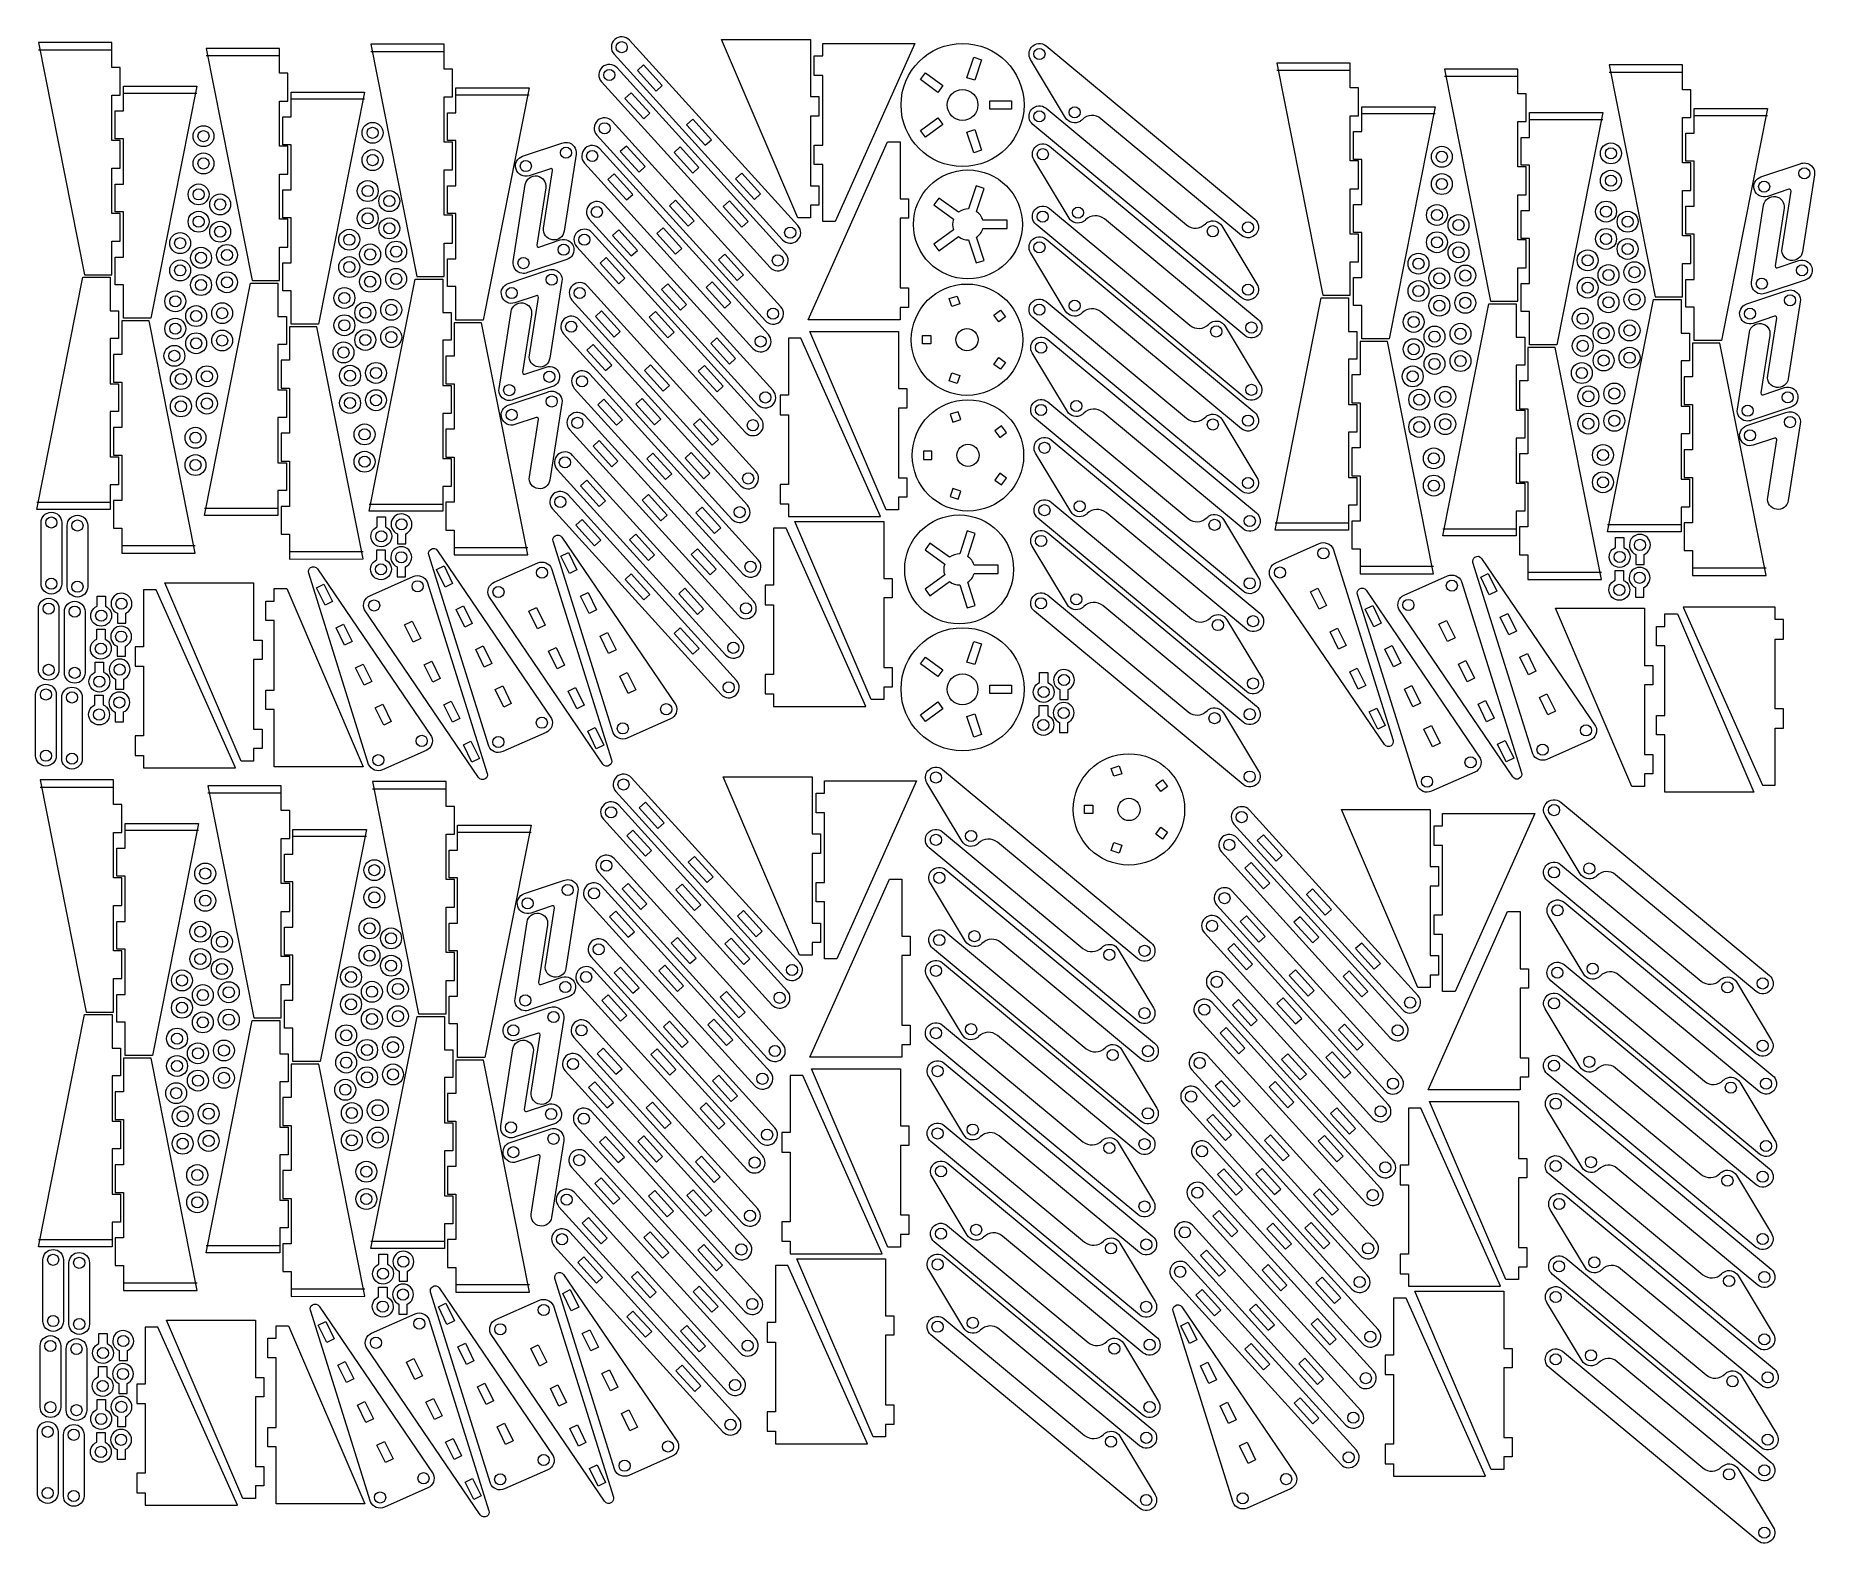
# Model space of a CAD drawing. Header units: millimetres. Extents: x 5 to 325, y 424 to 695.
import ezdxf

# ---------------------------------------------------------------- set-up
doc = ezdxf.new("R2010")
doc.units = ezdxf.units.MM
doc.header["$MEASUREMENT"] = 0
doc.layers.get('0').update_dxf_attribs({"lineweight": 0})

# ---------------------------------------------------------------- blocks, each defined once
blk = doc.blocks.new('Block_0')
at = {"color": 18, "lineweight": 9, "true_color": 0x000000}
for points in [[(104.46, 614.88), (103.35, 613.87), (106.71, 610.17), (107.82, 611.18)], [(113.28, 605.17), (112.17, 604.16), (115.53, 600.46), (116.64, 601.47)], [(124.35, 590.75), (125.46, 591.76), (122.1, 595.46), (120.99, 594.45)]]:
    blk.add_lwpolyline(points, close=True, dxfattribs=at)
for centre in [(100.54, 618.07), (130.79, 584.77)]:
    blk.add_circle(centre, 1, dxfattribs=at)
blk.add_open_spline([(101.92, 619.33), (101.92, 619.33), (132.18, 586.03), (132.18, 586.03), (132.88, 585.26), (132.82, 584.07), (132.06, 583.38), (131.29, 582.68), (130.1, 582.74), (129.41, 583.51), (129.41, 583.51), (99.15, 616.81), (99.15, 616.81), (98.45, 617.58), (98.51, 618.77), (99.27, 619.46), (100.04, 620.16), (101.23, 620.1), (101.92, 619.33)], degree=3, knots=[0, 0, 0, 0, 1, 1, 1, 2, 2, 2, 3, 3, 3, 4, 4, 4, 5, 5, 5, 6, 6, 6, 6], dxfattribs=at)
blk = doc.blocks.new('Block_1')
at = {"color": 18, "lineweight": 9, "true_color": 0x000000}
for points in [[(103.63, 607.78), (102.52, 606.77), (105.88, 603.07), (106.99, 604.08)], [(112.45, 598.07), (111.34, 597.06), (114.7, 593.36), (115.81, 594.37)], [(123.53, 583.65), (124.64, 584.66), (121.27, 588.36), (120.16, 587.35)]]:
    blk.add_lwpolyline(points, close=True, dxfattribs=at)
for centre in [(99.71, 610.97), (129.97, 577.66)]:
    blk.add_circle(centre, 1, dxfattribs=at)
blk.add_open_spline([(101.1, 612.23), (101.1, 612.23), (131.36, 578.92), (131.36, 578.92), (132.05, 578.16), (132, 576.97), (131.23, 576.28), (130.46, 575.58), (129.28, 575.64), (128.58, 576.4), (128.58, 576.4), (98.32, 609.71), (98.32, 609.71), (97.63, 610.48), (97.68, 611.66), (98.45, 612.36), (99.22, 613.06), (100.4, 613), (101.1, 612.23)], degree=3, knots=[0, 0, 0, 0, 1, 1, 1, 2, 2, 2, 3, 3, 3, 4, 4, 4, 5, 5, 5, 6, 6, 6, 6], dxfattribs=at)
blk = doc.blocks.new('Block_2')
at = {"color": 18, "lineweight": 9, "true_color": 0x000000}
for points in [[(99.82, 601.25), (101.17, 601.91), (102.71, 598.76), (101.36, 598.1)], [(104.88, 590.92), (103.34, 594.06), (104.69, 594.72), (106.23, 591.58)], [(106.86, 586.88), (108.21, 587.54), (109.74, 584.39), (108.4, 583.73)], [(111.91, 576.55), (110.38, 579.69), (111.72, 580.35), (113.26, 577.21)]]:
    blk.add_lwpolyline(points, close=True, dxfattribs=at)
for centre in [(118.74, 573.74), (110.94, 570.29)]:
    blk.add_circle(centre, 1, dxfattribs=at)
blk.add_open_spline([(109.2, 569.52), (109.62, 568.56), (110.75, 568.13), (111.71, 568.55), (111.71, 568.55), (119.51, 572.01), (119.51, 572.01), (120.47, 572.43), (120.9, 573.55), (120.48, 574.51), (120.48, 574.51), (99.99, 604.65), (99.99, 604.65), (99.72, 605.05), (99.18, 605.15), (98.78, 604.88), (98.46, 604.66), (98.32, 604.26), (98.44, 603.9), (98.44, 603.9), (109.2, 569.52), (109.2, 569.52)], degree=3, knots=[0, 0, 0, 0, 1, 1, 1, 2, 2, 2, 3, 3, 3, 4, 4, 4, 5, 5, 5, 6, 6, 6, 7, 7, 7, 7], dxfattribs=at)
blk = doc.blocks.new('Block_3')
at = {"color": 18, "lineweight": 9, "true_color": 0x000000}
blk.add_line((34.44, 684.34), (21.24, 684.34), dxfattribs=at)
blk.add_lwpolyline([(34.44, 685.63), (26.17, 643.94), (21.24, 643.94), (21.24, 649.94), (19.74, 649.94), (19.74, 654.94), (21.24, 654.94), (21.24, 663.05), (19.74, 663.05), (19.74, 668.05), (21.24, 668.05), (21.24, 676.17), (19.74, 676.17), (19.74, 681.17), (21.24, 681.17), (21.24, 685.63)], close=True, dxfattribs=at)
blk = doc.blocks.new('Block_4')
at = {"color": 18, "lineweight": 9, "true_color": 0x000000}
for radius in [1.88, 1]:
    blk.add_circle((70.23, 655.92), radius, dxfattribs=at)
blk = doc.blocks.new('Block_5')
at = {"color": 18, "lineweight": 9, "true_color": 0x000000}
for radius in [1.88, 1]:
    blk.add_circle((70.23, 651.02), radius, dxfattribs=at)
blk = doc.blocks.new('Block_6')
at = {"color": 18, "lineweight": 9, "true_color": 0x000000}
for radius in [1.88, 1]:
    blk.add_circle((66, 677.25), radius, dxfattribs=at)
blk = doc.blocks.new('Block_7')
at = {"color": 18, "lineweight": 9, "true_color": 0x000000}
for radius in [1.88, 1]:
    blk.add_circle((66, 672.35), radius, dxfattribs=at)
blk = doc.blocks.new('Block_8')
at = {"color": 18, "lineweight": 9, "true_color": 0x000000}
for radius in [1.88, 1]:
    blk.add_circle((69.35, 645.46), radius, dxfattribs=at)
blk = doc.blocks.new('Block_9')
at = {"color": 18, "lineweight": 9, "true_color": 0x000000}
for radius in [1.88, 1]:
    blk.add_circle((69.35, 640.56), radius, dxfattribs=at)
blk = doc.blocks.new('Block_10')
at = {"color": 18, "lineweight": 9, "true_color": 0x000000}
for radius in [1.88, 1]:
    blk.add_circle((65.13, 666.79), radius, dxfattribs=at)
blk = doc.blocks.new('Block_11')
at = {"color": 18, "lineweight": 9, "true_color": 0x000000}
for radius in [1.88, 1]:
    blk.add_circle((65.13, 661.89), radius, dxfattribs=at)
blk = doc.blocks.new('Block_12')
at = {"color": 18, "lineweight": 9, "true_color": 0x000000}
for radius in [1.88, 1]:
    blk.add_circle((61.81, 658.05), radius, dxfattribs=at)
blk = doc.blocks.new('Block_13')
at = {"color": 18, "lineweight": 9, "true_color": 0x000000}
for radius in [1.88, 1]:
    blk.add_circle((61.81, 653.14), radius, dxfattribs=at)
blk = doc.blocks.new('Block_14')
at = {"color": 18, "lineweight": 9, "true_color": 0x000000}
for radius in [1.88, 1]:
    blk.add_circle((65.56, 655.41), radius, dxfattribs=at)
blk = doc.blocks.new('Block_15')
at = {"color": 18, "lineweight": 9, "true_color": 0x000000}
for radius in [1.88, 1]:
    blk.add_circle((65.56, 650.51), radius, dxfattribs=at)
blk = doc.blocks.new('Block_16')
at = {"color": 18, "lineweight": 9, "true_color": 0x000000}
for radius in [1.88, 1]:
    blk.add_circle((60.94, 647.59), radius, dxfattribs=at)
blk = doc.blocks.new('Block_17')
at = {"color": 18, "lineweight": 9, "true_color": 0x000000}
for radius in [1.88, 1]:
    blk.add_circle((60.94, 642.69), radius, dxfattribs=at)
blk = doc.blocks.new('Block_18')
at = {"color": 18, "lineweight": 9, "true_color": 0x000000}
for radius in [1.88, 1]:
    blk.add_circle((64.69, 644.96), radius, dxfattribs=at)
blk = doc.blocks.new('Block_19')
at = {"color": 18, "lineweight": 9, "true_color": 0x000000}
for radius in [1.88, 1]:
    blk.add_circle((64.69, 640.05), radius, dxfattribs=at)
blk = doc.blocks.new('Block_20')
at = {"color": 18, "lineweight": 9, "true_color": 0x000000}
for radius in [1.88, 1]:
    blk.add_circle((64.56, 623.09), radius, dxfattribs=at)
blk = doc.blocks.new('Block_21')
at = {"color": 18, "lineweight": 9, "true_color": 0x000000}
for radius in [1.88, 1]:
    blk.add_circle((64.56, 618.19), radius, dxfattribs=at)
blk = doc.blocks.new('Block_22')
at = {"color": 18, "lineweight": 9, "true_color": 0x000000}
for radius in [1.88, 1]:
    blk.add_circle((60.78, 637.81), radius, dxfattribs=at)
blk = doc.blocks.new('Block_23')
at = {"color": 18, "lineweight": 9, "true_color": 0x000000}
blk.add_line((5.97, 692.18), (19.17, 692.18), dxfattribs=at)
blk.add_lwpolyline([(5.97, 693.46), (14.24, 651.77), (19.17, 651.77), (19.17, 657.77), (20.67, 657.77), (20.67, 662.77), (19.17, 662.77), (19.17, 670.89), (20.67, 670.89), (20.67, 675.89), (19.17, 675.89), (19.17, 684.01), (20.67, 684.01), (20.67, 689.01), (19.17, 689.01), (19.17, 693.46)], close=True, dxfattribs=at)
blk = doc.blocks.new('Block_24')
at = {"color": 18, "lineweight": 9, "true_color": 0x000000}
blk.add_line((5.69, 610.9), (18.89, 610.9), dxfattribs=at)
blk.add_lwpolyline([(5.69, 609.61), (13.96, 651.3), (18.89, 651.3), (18.89, 645.3), (20.39, 645.3), (20.39, 640.3), (18.89, 640.3), (18.89, 632.18), (20.39, 632.18), (20.39, 627.18), (18.89, 627.18), (18.89, 619.06), (20.39, 619.06), (20.39, 614.06), (18.89, 614.06), (18.89, 609.61)], close=True, dxfattribs=at)
blk = doc.blocks.new('Block_25')
at = {"color": 18, "lineweight": 9, "true_color": 0x000000}
blk.add_line((34.16, 603.06), (20.96, 603.06), dxfattribs=at)
blk.add_lwpolyline([(34.16, 601.77), (25.89, 643.46), (20.96, 643.46), (20.96, 637.46), (19.46, 637.46), (19.46, 632.46), (20.96, 632.46), (20.96, 624.34), (19.46, 624.34), (19.46, 619.34), (20.96, 619.34), (20.96, 611.23), (19.46, 611.23), (19.46, 606.23), (20.96, 606.23), (20.96, 601.77)], close=True, dxfattribs=at)
blk = doc.blocks.new('Block_26')
at = {"color": 18, "lineweight": 9, "true_color": 0x000000}
blk.add_line((64.56, 683.28), (51.36, 683.28), dxfattribs=at)
blk.add_lwpolyline([(64.56, 684.57), (56.29, 642.88), (51.36, 642.88), (51.36, 648.88), (49.86, 648.88), (49.86, 653.88), (51.36, 653.88), (51.36, 662), (49.86, 662), (49.86, 667), (51.36, 667), (51.36, 675.12), (49.86, 675.12), (49.86, 680.12), (51.36, 680.12), (51.36, 684.57)], close=True, dxfattribs=at)
blk = doc.blocks.new('Block_27')
at = {"color": 18, "lineweight": 9, "true_color": 0x000000}
blk.add_line((36.09, 691.12), (49.29, 691.12), dxfattribs=at)
blk.add_lwpolyline([(36.09, 692.41), (44.36, 650.72), (49.29, 650.72), (49.29, 656.72), (50.79, 656.72), (50.79, 661.72), (49.29, 661.72), (49.29, 669.83), (50.79, 669.83), (50.79, 674.83), (49.29, 674.83), (49.29, 682.95), (50.79, 682.95), (50.79, 687.95), (49.29, 687.95), (49.29, 692.41)], close=True, dxfattribs=at)
blk = doc.blocks.new('Block_28')
at = {"color": 18, "lineweight": 9, "true_color": 0x000000}
blk.add_line((35.81, 609.84), (49.01, 609.84), dxfattribs=at)
blk.add_lwpolyline([(35.81, 608.55), (44.08, 650.24), (49.01, 650.24), (49.01, 644.24), (50.51, 644.24), (50.51, 639.24), (49.01, 639.24), (49.01, 631.12), (50.51, 631.12), (50.51, 626.12), (49.01, 626.12), (49.01, 618.01), (50.51, 618.01), (50.51, 613.01), (49.01, 613.01), (49.01, 608.55)], close=True, dxfattribs=at)
blk = doc.blocks.new('Block_29')
at = {"color": 18, "lineweight": 9, "true_color": 0x000000}
blk.add_line((64.28, 602), (51.08, 602), dxfattribs=at)
blk.add_lwpolyline([(64.28, 600.72), (56.01, 642.4), (51.08, 642.4), (51.08, 636.4), (49.58, 636.4), (49.58, 631.4), (51.08, 631.4), (51.08, 623.29), (49.58, 623.29), (49.58, 618.29), (51.08, 618.29), (51.08, 610.17), (49.58, 610.17), (49.58, 605.17), (51.08, 605.17), (51.08, 600.71)], close=True, dxfattribs=at)
blk = doc.blocks.new('Block_30')
at = {"color": 18, "lineweight": 9, "true_color": 0x000000}
blk.add_line((94.15, 684.03), (80.95, 684.03), dxfattribs=at)
blk.add_lwpolyline([(94.15, 685.31), (85.87, 643.63), (80.94, 643.63), (80.94, 649.63), (79.44, 649.63), (79.44, 654.63), (80.94, 654.63), (80.94, 662.74), (79.44, 662.74), (79.44, 667.74), (80.94, 667.74), (80.95, 675.86), (79.45, 675.86), (79.45, 680.86), (80.95, 680.86), (80.95, 685.32)], close=True, dxfattribs=at)
blk = doc.blocks.new('Block_31')
at = {"color": 18, "lineweight": 9, "true_color": 0x000000}
blk.add_line((65.67, 691.86), (78.87, 691.86), dxfattribs=at)
blk.add_lwpolyline([(65.67, 693.15), (73.94, 651.46), (78.87, 651.46), (78.87, 657.46), (80.37, 657.46), (80.37, 662.46), (78.87, 662.46), (78.87, 670.58), (80.37, 670.58), (80.37, 675.58), (78.87, 675.58), (78.87, 683.7), (80.37, 683.7), (80.37, 688.7), (78.87, 688.7), (78.87, 693.15)], close=True, dxfattribs=at)
blk = doc.blocks.new('Block_32')
at = {"color": 18, "lineweight": 9, "true_color": 0x000000}
blk.add_line((65.39, 610.59), (78.59, 610.59), dxfattribs=at)
blk.add_lwpolyline([(65.39, 609.3), (73.66, 650.99), (78.59, 650.99), (78.59, 644.99), (80.09, 644.99), (80.09, 639.99), (78.59, 639.99), (78.59, 631.87), (80.09, 631.87), (80.09, 626.87), (78.59, 626.87), (78.59, 618.75), (80.09, 618.75), (80.09, 613.75), (78.59, 613.75), (78.59, 609.3)], close=True, dxfattribs=at)
blk = doc.blocks.new('Block_33')
at = {"color": 18, "lineweight": 9, "true_color": 0x000000}
blk.add_line((93.86, 602.75), (80.66, 602.75), dxfattribs=at)
blk.add_lwpolyline([(93.86, 601.46), (85.59, 643.15), (80.66, 643.15), (80.66, 637.15), (79.16, 637.15), (79.16, 632.15), (80.66, 632.15), (80.66, 624.03), (79.16, 624.03), (79.16, 619.03), (80.66, 619.03), (80.66, 610.91), (79.16, 610.91), (79.16, 605.91), (80.66, 605.91), (80.66, 601.46)], close=True, dxfattribs=at)
blk = doc.blocks.new('Block_34')
at = {"color": 18, "lineweight": 9, "true_color": 0x000000}
for radius in [1.88, 1]:
    blk.add_circle((69, 664.99), radius, dxfattribs=at)
blk = doc.blocks.new('Block_35')
at = {"color": 18, "lineweight": 9, "true_color": 0x000000}
for radius in [1.88, 1]:
    blk.add_circle((69, 660.09), radius, dxfattribs=at)
blk = doc.blocks.new('Block_36')
at = {"color": 18, "lineweight": 9, "true_color": 0x000000}
for radius in [1.88, 1]:
    blk.add_circle((66.61, 634.13), radius, dxfattribs=at)
blk = doc.blocks.new('Block_37')
at = {"color": 18, "lineweight": 9, "true_color": 0x000000}
for radius in [1.88, 1]:
    blk.add_circle((66.61, 629.23), radius, dxfattribs=at)
blk = doc.blocks.new('Block_38')
at = {"color": 18, "lineweight": 9, "true_color": 0x000000}
for radius in [1.88, 1]:
    blk.add_circle((61.95, 633.63), radius, dxfattribs=at)
blk = doc.blocks.new('Block_39')
at = {"color": 18, "lineweight": 9, "true_color": 0x000000}
for radius in [1.88, 1]:
    blk.add_circle((61.95, 628.73), radius, dxfattribs=at)
blk = doc.blocks.new('Block_40')
at = {"color": 18, "lineweight": 9, "true_color": 0x000000}
for radius in [1.88, 1]:
    blk.add_circle((39.85, 655.32), radius, dxfattribs=at)
blk = doc.blocks.new('Block_41')
at = {"color": 18, "lineweight": 9, "true_color": 0x000000}
for radius in [1.88, 1]:
    blk.add_circle((39.85, 650.41), radius, dxfattribs=at)
blk = doc.blocks.new('Block_42')
at = {"color": 18, "lineweight": 9, "true_color": 0x000000}
for radius in [1.88, 1]:
    blk.add_circle((35.63, 676.65), radius, dxfattribs=at)
blk = doc.blocks.new('Block_43')
at = {"color": 18, "lineweight": 9, "true_color": 0x000000}
for radius in [1.88, 1]:
    blk.add_circle((35.63, 671.75), radius, dxfattribs=at)
blk = doc.blocks.new('Block_44')
at = {"color": 18, "lineweight": 9, "true_color": 0x000000}
for radius in [1.88, 1]:
    blk.add_circle((38.98, 644.86), radius, dxfattribs=at)
blk = doc.blocks.new('Block_45')
at = {"color": 18, "lineweight": 9, "true_color": 0x000000}
for radius in [1.88, 1]:
    blk.add_circle((38.98, 639.95), radius, dxfattribs=at)
blk = doc.blocks.new('Block_46')
at = {"color": 18, "lineweight": 9, "true_color": 0x000000}
for radius in [1.88, 1]:
    blk.add_circle((34.75, 666.19), radius, dxfattribs=at)
blk = doc.blocks.new('Block_47')
at = {"color": 18, "lineweight": 9, "true_color": 0x000000}
for radius in [1.88, 1]:
    blk.add_circle((34.75, 661.29), radius, dxfattribs=at)
blk = doc.blocks.new('Block_48')
at = {"color": 18, "lineweight": 9, "true_color": 0x000000}
for radius in [1.88, 1]:
    blk.add_circle((31.44, 657.44), radius, dxfattribs=at)
blk = doc.blocks.new('Block_49')
at = {"color": 18, "lineweight": 9, "true_color": 0x000000}
for radius in [1.88, 1]:
    blk.add_circle((31.44, 652.54), radius, dxfattribs=at)
blk = doc.blocks.new('Block_50')
at = {"color": 18, "lineweight": 9, "true_color": 0x000000}
for radius in [1.88, 1]:
    blk.add_circle((35.19, 654.81), radius, dxfattribs=at)
blk = doc.blocks.new('Block_51')
at = {"color": 18, "lineweight": 9, "true_color": 0x000000}
for radius in [1.88, 1]:
    blk.add_circle((35.19, 649.91), radius, dxfattribs=at)
blk = doc.blocks.new('Block_52')
at = {"color": 18, "lineweight": 9, "true_color": 0x000000}
for radius in [1.88, 1]:
    blk.add_circle((30.56, 646.99), radius, dxfattribs=at)
blk = doc.blocks.new('Block_53')
at = {"color": 18, "lineweight": 9, "true_color": 0x000000}
for radius in [1.88, 1]:
    blk.add_circle((30.56, 642.08), radius, dxfattribs=at)
blk = doc.blocks.new('Block_54')
at = {"color": 18, "lineweight": 9, "true_color": 0x000000}
for radius in [1.88, 1]:
    blk.add_circle((34.31, 644.35), radius, dxfattribs=at)
blk = doc.blocks.new('Block_55')
at = {"color": 18, "lineweight": 9, "true_color": 0x000000}
for radius in [1.88, 1]:
    blk.add_circle((34.31, 639.45), radius, dxfattribs=at)
blk = doc.blocks.new('Block_56')
at = {"color": 18, "lineweight": 9, "true_color": 0x000000}
for radius in [1.88, 1]:
    blk.add_circle((34.19, 622.49), radius, dxfattribs=at)
blk = doc.blocks.new('Block_57')
at = {"color": 18, "lineweight": 9, "true_color": 0x000000}
for radius in [1.88, 1]:
    blk.add_circle((34.19, 617.59), radius, dxfattribs=at)
blk = doc.blocks.new('Block_58')
at = {"color": 18, "lineweight": 9, "true_color": 0x000000}
for radius in [1.88, 1]:
    blk.add_circle((30.4, 637.2), radius, dxfattribs=at)
blk = doc.blocks.new('Block_59')
at = {"color": 18, "lineweight": 9, "true_color": 0x000000}
for radius in [1.88, 1]:
    blk.add_circle((38.62, 664.39), radius, dxfattribs=at)
blk = doc.blocks.new('Block_60')
at = {"color": 18, "lineweight": 9, "true_color": 0x000000}
for radius in [1.88, 1]:
    blk.add_circle((38.62, 659.49), radius, dxfattribs=at)
blk = doc.blocks.new('Block_61')
at = {"color": 18, "lineweight": 9, "true_color": 0x000000}
for radius in [1.88, 1]:
    blk.add_circle((36.24, 633.53), radius, dxfattribs=at)
blk = doc.blocks.new('Block_62')
at = {"color": 18, "lineweight": 9, "true_color": 0x000000}
for radius in [1.88, 1]:
    blk.add_circle((36.24, 628.63), radius, dxfattribs=at)
blk = doc.blocks.new('Block_63')
at = {"color": 18, "lineweight": 9, "true_color": 0x000000}
for radius in [1.88, 1]:
    blk.add_circle((31.57, 633.03), radius, dxfattribs=at)
blk = doc.blocks.new('Block_64')
at = {"color": 18, "lineweight": 9, "true_color": 0x000000}
for radius in [1.88, 1]:
    blk.add_circle((31.57, 628.12), radius, dxfattribs=at)
blk = doc.blocks.new('Block_65')
at = {"color": 18, "lineweight": 9, "true_color": 0x000000}
for points in [[(107.54, 629.43), (106.43, 628.42), (109.79, 624.72), (110.9, 625.73)], [(116.36, 619.72), (115.25, 618.71), (118.61, 615.01), (119.72, 616.02)], [(127.43, 605.3), (128.54, 606.31), (125.18, 610.01), (124.07, 609)]]:
    blk.add_lwpolyline(points, close=True, dxfattribs=at)
for centre in [(103.62, 632.62), (133.87, 599.32)]:
    blk.add_circle(centre, 1, dxfattribs=at)
blk.add_open_spline([(105, 633.88), (105, 633.88), (135.26, 600.58), (135.26, 600.58), (135.96, 599.81), (135.9, 598.63), (135.14, 597.93), (134.37, 597.23), (133.18, 597.29), (132.49, 598.06), (132.49, 598.06), (102.23, 631.36), (102.23, 631.36), (101.53, 632.13), (101.59, 633.32), (102.35, 634.01), (103.12, 634.71), (104.31, 634.65), (105, 633.88)], degree=3, knots=[0, 0, 0, 0, 1, 1, 1, 2, 2, 2, 3, 3, 3, 4, 4, 4, 5, 5, 5, 6, 6, 6, 6], dxfattribs=at)
blk = doc.blocks.new('Block_66')
at = {"color": 18, "lineweight": 9, "true_color": 0x000000}
for points in [[(106.71, 621.98), (105.6, 620.97), (108.96, 617.27), (110.07, 618.28)], [(115.53, 612.27), (114.42, 611.26), (117.78, 607.56), (118.9, 608.57)], [(126.61, 597.85), (127.72, 598.86), (124.35, 602.56), (123.24, 601.55)]]:
    blk.add_lwpolyline(points, close=True, dxfattribs=at)
for centre in [(102.79, 625.17), (133.05, 591.86)]:
    blk.add_circle(centre, 1, dxfattribs=at)
blk.add_open_spline([(104.18, 626.43), (104.18, 626.43), (134.44, 593.12), (134.44, 593.12), (135.13, 592.36), (135.08, 591.17), (134.31, 590.47), (133.54, 589.78), (132.36, 589.83), (131.66, 590.6), (131.66, 590.6), (101.4, 623.91), (101.4, 623.91), (100.71, 624.67), (100.76, 625.86), (101.53, 626.56), (102.3, 627.25), (103.48, 627.2), (104.18, 626.43)], degree=3, knots=[0, 0, 0, 0, 1, 1, 1, 2, 2, 2, 3, 3, 3, 4, 4, 4, 5, 5, 5, 6, 6, 6, 6], dxfattribs=at)
blk = doc.blocks.new('Block_67')
at = {"color": 18, "lineweight": 9, "true_color": 0x000000}
for centre in [(97.75, 633.44), (90.54, 631.04)]:
    blk.add_circle(centre, 1, dxfattribs=at)
blk.add_open_spline([(92.93, 634.24), (92.93, 634.24), (94.55, 644.57), (94.55, 644.57), (94.71, 645.58), (94.02, 646.53), (93, 646.69), (91.99, 646.85), (91.04, 646.16), (90.88, 645.15), (90.88, 645.15), (88.71, 631.33), (88.71, 631.33), (88.55, 630.31), (89.24, 629.36), (90.26, 629.2), (90.61, 629.15), (90.97, 629.2), (91.3, 629.34), (91.3, 629.34), (98.34, 631.68), (98.34, 631.68), (99.31, 632), (99.83, 633.05), (99.51, 634.02), (99.19, 634.99), (98.14, 635.51), (97.17, 635.19), (97.17, 635.19), (93.32, 633.91), (93.32, 633.91), (93.27, 633.9), (93.23, 633.89), (93.18, 633.9), (93.02, 633.93), (92.9, 634.08), (92.93, 634.24)], degree=3, knots=[0, 0, 0, 0, 1, 1, 1, 2, 2, 2, 3, 3, 3, 4, 4, 4, 5, 5, 5, 6, 6, 6, 7, 7, 7, 8, 8, 8, 9, 9, 9, 10, 10, 10, 11, 11, 11, 12, 12, 12, 12], dxfattribs=at)
blk = doc.blocks.new('Block_68')
at = {"color": 18, "lineweight": 9, "true_color": 0x000000}
for centre in [(8.31, 607.27), (8.31, 596.27)]:
    blk.add_circle(centre, 1, dxfattribs=at)
blk.add_open_spline([(6.46, 596.27), (6.46, 595.25), (7.29, 594.42), (8.31, 594.42), (9.33, 594.42), (10.16, 595.25), (10.16, 596.27), (10.16, 596.27), (10.16, 607.27), (10.16, 607.27), (10.16, 608.29), (9.33, 609.12), (8.31, 609.12), (7.29, 609.12), (6.46, 608.29), (6.46, 607.27), (6.46, 607.27), (6.46, 596.27), (6.46, 596.27)], degree=3, knots=[0, 0, 0, 0, 1, 1, 1, 2, 2, 2, 3, 3, 3, 4, 4, 4, 5, 5, 5, 6, 6, 6, 6], dxfattribs=at)
blk = doc.blocks.new('Block_69')
at = {"color": 18, "lineweight": 9, "true_color": 0x000000}
for points in [[(107.12, 645.29), (106.01, 644.28), (109.37, 640.58), (110.48, 641.59)], [(115.94, 635.58), (114.83, 634.57), (118.2, 630.87), (119.31, 631.88)], [(127.02, 621.16), (128.13, 622.17), (124.76, 625.87), (123.65, 624.86)]]:
    blk.add_lwpolyline(points, close=True, dxfattribs=at)
for centre in [(103.2, 648.48), (133.46, 615.18)]:
    blk.add_circle(centre, 1, dxfattribs=at)
blk.add_open_spline([(104.59, 649.74), (104.59, 649.74), (134.85, 616.44), (134.85, 616.44), (135.54, 615.67), (135.49, 614.48), (134.72, 613.79), (133.95, 613.09), (132.77, 613.15), (132.07, 613.91), (132.07, 613.91), (101.81, 647.22), (101.81, 647.22), (101.12, 647.99), (101.17, 649.17), (101.94, 649.87), (102.71, 650.57), (103.89, 650.51), (104.59, 649.74)], degree=3, knots=[0, 0, 0, 0, 1, 1, 1, 2, 2, 2, 3, 3, 3, 4, 4, 4, 5, 5, 5, 6, 6, 6, 6], dxfattribs=at)
blk = doc.blocks.new('Block_70')
at = {"color": 18, "lineweight": 9, "true_color": 0x000000}
for points in [[(105.59, 639.25), (104.48, 638.24), (107.84, 634.54), (108.95, 635.54)], [(114.41, 629.54), (113.3, 628.53), (116.66, 624.83), (117.77, 625.84)], [(125.49, 615.12), (126.6, 616.13), (123.23, 619.83), (122.12, 618.82)]]:
    blk.add_lwpolyline(points, close=True, dxfattribs=at)
for centre in [(101.67, 642.44), (131.93, 609.13)]:
    blk.add_circle(centre, 1, dxfattribs=at)
blk.add_open_spline([(103.06, 643.7), (103.06, 643.7), (133.32, 610.39), (133.32, 610.39), (134.01, 609.63), (133.96, 608.44), (133.19, 607.74), (132.42, 607.05), (131.24, 607.1), (130.54, 607.87), (130.54, 607.87), (100.28, 641.18), (100.28, 641.18), (99.59, 641.94), (99.64, 643.13), (100.41, 643.83), (101.18, 644.52), (102.36, 644.47), (103.06, 643.7)], degree=3, knots=[0, 0, 0, 0, 1, 1, 1, 2, 2, 2, 3, 3, 3, 4, 4, 4, 5, 5, 5, 6, 6, 6, 6], dxfattribs=at)
blk = doc.blocks.new('Block_71')
at = {"color": 18, "lineweight": 9, "true_color": 0x000000}
for points in [[(110.2, 659.84), (109.09, 658.83), (112.45, 655.13), (113.56, 656.14)], [(119.02, 650.13), (117.91, 649.12), (121.28, 645.42), (122.39, 646.43)], [(130.1, 635.71), (131.21, 636.72), (127.84, 640.42), (126.73, 639.41)]]:
    blk.add_lwpolyline(points, close=True, dxfattribs=at)
for centre in [(106.28, 663.03), (136.54, 629.73)]:
    blk.add_circle(centre, 1, dxfattribs=at)
blk.add_open_spline([(107.67, 664.29), (107.67, 664.29), (137.93, 630.99), (137.93, 630.99), (138.62, 630.22), (138.57, 629.03), (137.8, 628.34), (137.03, 627.64), (135.85, 627.7), (135.15, 628.47), (135.15, 628.47), (104.89, 661.77), (104.89, 661.77), (104.2, 662.54), (104.25, 663.72), (105.02, 664.42), (105.79, 665.12), (106.97, 665.06), (107.67, 664.29)], degree=3, knots=[0, 0, 0, 0, 1, 1, 1, 2, 2, 2, 3, 3, 3, 4, 4, 4, 5, 5, 5, 6, 6, 6, 6], dxfattribs=at)
blk = doc.blocks.new('Block_72')
at = {"color": 18, "lineweight": 9, "true_color": 0x000000}
for points in [[(107.97, 654.85), (106.86, 653.85), (110.22, 650.15), (111.33, 651.15)], [(116.79, 645.15), (115.68, 644.14), (119.04, 640.44), (120.15, 641.44)], [(127.86, 630.73), (128.97, 631.73), (125.61, 635.44), (124.5, 634.43)]]:
    blk.add_lwpolyline(points, close=True, dxfattribs=at)
for centre in [(104.04, 658.05), (134.3, 624.74)]:
    blk.add_circle(centre, 1, dxfattribs=at)
blk.add_open_spline([(105.43, 659.31), (105.43, 659.31), (135.69, 626), (135.69, 626), (136.39, 625.23), (136.33, 624.05), (135.56, 623.35), (134.8, 622.66), (133.61, 622.71), (132.92, 623.48), (132.92, 623.48), (102.66, 656.79), (102.66, 656.79), (101.96, 657.55), (102.02, 658.74), (102.78, 659.44), (103.55, 660.13), (104.74, 660.07), (105.43, 659.31)], degree=3, knots=[0, 0, 0, 0, 1, 1, 1, 2, 2, 2, 3, 3, 3, 4, 4, 4, 5, 5, 5, 6, 6, 6, 6], dxfattribs=at)
blk = doc.blocks.new('Block_73')
at = {"color": 18, "lineweight": 9, "true_color": 0x000000}
for points in [[(111.59, 674.88), (110.48, 673.87), (113.85, 670.17), (114.96, 671.18)], [(120.42, 665.17), (119.31, 664.16), (122.67, 660.46), (123.78, 661.47)], [(131.49, 650.75), (132.6, 651.76), (129.24, 655.46), (128.13, 654.45)]]:
    blk.add_lwpolyline(points, close=True, dxfattribs=at)
for centre in [(107.67, 678.07), (137.93, 644.77)]:
    blk.add_circle(centre, 1, dxfattribs=at)
blk.add_open_spline([(109.06, 679.34), (109.06, 679.34), (139.32, 646.03), (139.32, 646.03), (140.02, 645.26), (139.96, 644.08), (139.19, 643.38), (138.43, 642.68), (137.24, 642.74), (136.54, 643.51), (136.54, 643.51), (106.29, 676.81), (106.29, 676.81), (105.59, 677.58), (105.65, 678.77), (106.41, 679.46), (107.18, 680.16), (108.36, 680.1), (109.06, 679.34)], degree=3, knots=[0, 0, 0, 0, 1, 1, 1, 2, 2, 2, 3, 3, 3, 4, 4, 4, 5, 5, 5, 6, 6, 6, 6], dxfattribs=at)
blk = doc.blocks.new('Block_74')
at = {"color": 18, "lineweight": 9, "true_color": 0x000000}
for points in [[(109.36, 669.9), (108.25, 668.89), (111.61, 665.19), (112.72, 666.2)], [(118.18, 660.19), (117.07, 659.18), (120.43, 655.48), (121.54, 656.49)], [(129.25, 645.77), (130.36, 646.78), (127, 650.48), (125.89, 649.47)]]:
    blk.add_lwpolyline(points, close=True, dxfattribs=at)
for centre in [(105.44, 673.09), (135.7, 639.78)]:
    blk.add_circle(centre, 1, dxfattribs=at)
blk.add_open_spline([(106.82, 674.35), (106.82, 674.35), (137.08, 641.04), (137.08, 641.04), (137.78, 640.28), (137.72, 639.09), (136.96, 638.39), (136.19, 637.7), (135, 637.75), (134.31, 638.52), (134.31, 638.52), (104.05, 671.83), (104.05, 671.83), (103.35, 672.59), (103.41, 673.78), (104.18, 674.48), (104.94, 675.17), (106.13, 675.12), (106.82, 674.35)], degree=3, knots=[0, 0, 0, 0, 1, 1, 1, 2, 2, 2, 3, 3, 3, 4, 4, 4, 5, 5, 5, 6, 6, 6, 6], dxfattribs=at)
blk = doc.blocks.new('Block_75')
at = {"color": 18, "lineweight": 9, "true_color": 0x000000}
for points in [[(114.67, 689.43), (113.56, 688.42), (116.93, 684.72), (118.04, 685.73)], [(123.5, 679.72), (122.39, 678.71), (125.75, 675.01), (126.86, 676.02)], [(134.57, 665.3), (135.68, 666.31), (132.32, 670.01), (131.21, 669)]]:
    blk.add_lwpolyline(points, close=True, dxfattribs=at)
for centre in [(110.75, 692.63), (141.01, 659.32)]:
    blk.add_circle(centre, 1, dxfattribs=at)
blk.add_open_spline([(112.14, 693.89), (112.14, 693.89), (142.4, 660.58), (142.4, 660.58), (143.1, 659.81), (143.04, 658.63), (142.27, 657.93), (141.51, 657.23), (140.32, 657.29), (139.62, 658.06), (139.62, 658.06), (109.37, 691.36), (109.37, 691.36), (108.67, 692.13), (108.73, 693.32), (109.49, 694.01), (110.26, 694.71), (111.44, 694.65), (112.14, 693.89)], degree=3, knots=[0, 0, 0, 0, 1, 1, 1, 2, 2, 2, 3, 3, 3, 4, 4, 4, 5, 5, 5, 6, 6, 6, 6], dxfattribs=at)
blk = doc.blocks.new('Block_76')
at = {"color": 18, "lineweight": 9, "true_color": 0x000000}
for points in [[(112.44, 684.45), (111.33, 683.44), (114.69, 679.74), (115.8, 680.75)], [(121.26, 674.74), (120.15, 673.73), (123.51, 670.03), (124.62, 671.04)], [(132.33, 660.32), (133.44, 661.33), (130.08, 665.03), (128.97, 664.02)]]:
    blk.add_lwpolyline(points, close=True, dxfattribs=at)
for centre in [(108.52, 687.64), (138.78, 654.33)]:
    blk.add_circle(centre, 1, dxfattribs=at)
blk.add_open_spline([(109.9, 688.9), (109.9, 688.9), (140.16, 655.59), (140.16, 655.59), (140.86, 654.83), (140.8, 653.64), (140.04, 652.94), (139.27, 652.25), (138.09, 652.3), (137.39, 653.07), (137.39, 653.07), (107.13, 686.38), (107.13, 686.38), (106.43, 687.15), (106.49, 688.33), (107.26, 689.03), (108.02, 689.72), (109.21, 689.67), (109.9, 688.9)], degree=3, knots=[0, 0, 0, 0, 1, 1, 1, 2, 2, 2, 3, 3, 3, 4, 4, 4, 5, 5, 5, 6, 6, 6, 6], dxfattribs=at)
blk = doc.blocks.new('Block_77')
at = {"color": 18, "lineweight": 9, "true_color": 0x000000}
for points in [[(95.44, 592), (96.98, 588.86), (95.63, 588.2), (94.09, 591.34)], [(100.49, 581.67), (99.15, 581.01), (97.61, 584.16), (98.96, 584.82)], [(102.47, 577.63), (104.01, 574.49), (102.66, 573.83), (101.13, 576.97)], [(107.53, 567.3), (106.18, 566.64), (104.64, 569.79), (105.99, 570.44)]]:
    blk.add_lwpolyline(points, close=True, dxfattribs=at)
for centre in [(96.42, 598.26), (88.61, 594.8)]:
    blk.add_circle(centre, 1, dxfattribs=at)
blk.add_open_spline([(98.15, 599.03), (97.73, 599.99), (96.61, 600.42), (95.65, 600), (95.65, 600), (87.84, 596.54), (87.84, 596.54), (86.89, 596.12), (86.45, 594.99), (86.88, 594.03), (86.88, 594.03), (107.36, 563.9), (107.36, 563.9), (107.63, 563.5), (108.17, 563.4), (108.57, 563.67), (108.89, 563.88), (109.03, 564.29), (108.92, 564.65), (108.92, 564.65), (98.15, 599.03), (98.15, 599.03)], degree=3, knots=[0, 0, 0, 0, 1, 1, 1, 2, 2, 2, 3, 3, 3, 4, 4, 4, 5, 5, 5, 6, 6, 6, 7, 7, 7, 7], dxfattribs=at)
blk = doc.blocks.new('Block_78')
at = {"color": 18, "lineweight": 9, "true_color": 0x000000}
for points in [[(77.49, 598.81), (78.83, 599.47), (80.37, 596.33), (79.02, 595.67)], [(82.54, 588.48), (81, 591.63), (82.35, 592.29), (83.89, 589.14)], [(84.52, 584.44), (85.87, 585.1), (87.41, 581.96), (86.06, 581.3)], [(89.58, 574.11), (88.04, 577.26), (89.38, 577.91), (90.92, 574.77)]]:
    blk.add_lwpolyline(points, close=True, dxfattribs=at)
for centre in [(96.4, 571.31), (88.6, 567.85)]:
    blk.add_circle(centre, 1, dxfattribs=at)
blk.add_open_spline([(86.86, 567.08), (87.29, 566.12), (88.41, 565.69), (89.37, 566.12), (89.37, 566.12), (97.17, 569.57), (97.17, 569.57), (98.13, 570), (98.56, 571.12), (98.14, 572.08), (98.14, 572.08), (77.66, 602.21), (77.66, 602.21), (77.38, 602.61), (76.84, 602.72), (76.44, 602.44), (76.12, 602.23), (75.98, 601.83), (76.1, 601.46), (76.1, 601.46), (86.86, 567.08), (86.86, 567.08)], degree=3, knots=[0, 0, 0, 0, 1, 1, 1, 2, 2, 2, 3, 3, 3, 4, 4, 4, 5, 5, 5, 6, 6, 6, 7, 7, 7, 7], dxfattribs=at)
blk = doc.blocks.new('Block_79')
at = {"color": 18, "lineweight": 9, "true_color": 0x000000}
for points in [[(73.1, 589.57), (74.64, 586.42), (73.29, 585.76), (71.75, 588.91)], [(78.16, 579.24), (76.81, 578.58), (75.27, 581.72), (76.62, 582.38)], [(80.13, 575.19), (81.67, 572.05), (80.33, 571.39), (78.79, 574.54)], [(85.19, 564.87), (83.84, 564.21), (82.3, 567.35), (83.65, 568.01)]]:
    blk.add_lwpolyline(points, close=True, dxfattribs=at)
for centre in [(74.08, 595.82), (66.28, 592.37)]:
    blk.add_circle(centre, 1, dxfattribs=at)
blk.add_open_spline([(75.82, 596.59), (75.39, 597.55), (74.27, 597.99), (73.31, 597.56), (73.31, 597.56), (65.51, 594.11), (65.51, 594.11), (64.55, 593.68), (64.11, 592.56), (64.54, 591.6), (64.54, 591.6), (85.02, 561.46), (85.02, 561.46), (85.29, 561.06), (85.84, 560.96), (86.24, 561.23), (86.55, 561.45), (86.69, 561.85), (86.58, 562.22), (86.58, 562.22), (75.82, 596.59), (75.82, 596.59)], degree=3, knots=[0, 0, 0, 0, 1, 1, 1, 2, 2, 2, 3, 3, 3, 4, 4, 4, 5, 5, 5, 6, 6, 6, 7, 7, 7, 7], dxfattribs=at)
blk = doc.blocks.new('Block_80')
at = {"color": 18, "lineweight": 9, "true_color": 0x000000}
for points in [[(55.92, 595.55), (57.27, 596.21), (58.8, 593.07), (57.46, 592.41)], [(60.97, 585.22), (59.44, 588.36), (60.78, 589.02), (62.32, 585.88)], [(62.95, 581.18), (64.3, 581.84), (65.84, 578.69), (64.49, 578.04)], [(68.01, 570.85), (66.47, 573.99), (67.82, 574.65), (69.36, 571.51)]]:
    blk.add_lwpolyline(points, close=True, dxfattribs=at)
for centre in [(74.83, 568.05), (67.03, 564.59)]:
    blk.add_circle(centre, 1, dxfattribs=at)
blk.add_open_spline([(65.29, 563.82), (65.72, 562.86), (66.84, 562.43), (67.8, 562.85), (67.8, 562.85), (75.6, 566.31), (75.6, 566.31), (76.56, 566.73), (77, 567.86), (76.57, 568.82), (76.57, 568.82), (56.09, 598.95), (56.09, 598.95), (55.82, 599.35), (55.27, 599.45), (54.87, 599.18), (54.55, 598.97), (54.41, 598.57), (54.53, 598.2), (54.53, 598.2), (65.29, 563.82), (65.29, 563.82)], degree=3, knots=[0, 0, 0, 0, 1, 1, 1, 2, 2, 2, 3, 3, 3, 4, 4, 4, 5, 5, 5, 6, 6, 6, 7, 7, 7, 7], dxfattribs=at)
blk = doc.blocks.new('Block_81')
at = {"color": 18, "lineweight": 9, "true_color": 0x000000}
for centre in [(98.18, 629), (90.97, 626.6)]:
    blk.add_circle(centre, 1, dxfattribs=at)
blk.add_open_spline([(95.79, 625.8), (95.79, 625.8), (94.17, 615.47), (94.17, 615.47), (94.01, 614.46), (94.71, 613.51), (95.72, 613.35), (96.73, 613.19), (97.68, 613.88), (97.84, 614.9), (97.84, 614.9), (100.01, 628.71), (100.01, 628.71), (100.17, 629.73), (99.48, 630.68), (98.47, 630.84), (98.11, 630.89), (97.75, 630.84), (97.42, 630.7), (97.42, 630.7), (90.38, 628.36), (90.38, 628.36), (89.41, 628.04), (88.89, 626.99), (89.21, 626.02), (89.53, 625.05), (90.58, 624.53), (91.55, 624.85), (91.55, 624.85), (95.4, 626.13), (95.4, 626.13), (95.45, 626.14), (95.5, 626.15), (95.54, 626.14), (95.71, 626.11), (95.82, 625.96), (95.79, 625.8)], degree=3, knots=[0, 0, 0, 0, 1, 1, 1, 2, 2, 2, 3, 3, 3, 4, 4, 4, 5, 5, 5, 6, 6, 6, 7, 7, 7, 8, 8, 8, 9, 9, 9, 10, 10, 10, 11, 11, 11, 12, 12, 12, 12], dxfattribs=at)
blk = doc.blocks.new('Block_82')
at = {"color": 18, "lineweight": 9, "true_color": 0x000000}
for centre in [(12.99, 606.73), (12.99, 595.73)]:
    blk.add_circle(centre, 1, dxfattribs=at)
blk.add_open_spline([(11.14, 595.73), (11.14, 594.71), (11.97, 593.88), (12.99, 593.88), (14.01, 593.88), (14.84, 594.71), (14.84, 595.73), (14.84, 595.73), (14.84, 606.73), (14.84, 606.73), (14.84, 607.76), (14.01, 608.58), (12.99, 608.58), (11.97, 608.58), (11.14, 607.76), (11.14, 606.73), (11.14, 606.73), (11.14, 595.73), (11.14, 595.73)], degree=3, knots=[0, 0, 0, 0, 1, 1, 1, 2, 2, 2, 3, 3, 3, 4, 4, 4, 5, 5, 5, 6, 6, 6, 6], dxfattribs=at)
blk = doc.blocks.new('Block_83')
at = {"color": 18, "lineweight": 9, "true_color": 0x000000}
for centre in [(7.82, 591.81), (7.82, 580.81)]:
    blk.add_circle(centre, 1, dxfattribs=at)
blk.add_open_spline([(5.97, 580.81), (5.97, 579.78), (6.8, 578.96), (7.82, 578.96), (8.84, 578.96), (9.67, 579.78), (9.67, 580.81), (9.67, 580.81), (9.67, 591.81), (9.67, 591.81), (9.67, 592.83), (8.84, 593.66), (7.82, 593.66), (6.8, 593.66), (5.97, 592.83), (5.97, 591.81), (5.97, 591.81), (5.97, 580.81), (5.97, 580.81)], degree=3, knots=[0, 0, 0, 0, 1, 1, 1, 2, 2, 2, 3, 3, 3, 4, 4, 4, 5, 5, 5, 6, 6, 6, 6], dxfattribs=at)
blk = doc.blocks.new('Block_84')
at = {"color": 18, "lineweight": 9, "true_color": 0x000000}
for centre in [(12.5, 591.27), (12.5, 580.27)]:
    blk.add_circle(centre, 1, dxfattribs=at)
blk.add_open_spline([(10.65, 580.27), (10.65, 579.25), (11.48, 578.42), (12.5, 578.42), (13.52, 578.42), (14.35, 579.25), (14.35, 580.27), (14.35, 580.27), (14.35, 591.27), (14.35, 591.27), (14.35, 592.29), (13.52, 593.12), (12.5, 593.12), (11.48, 593.12), (10.65, 592.29), (10.65, 591.27), (10.65, 591.27), (10.65, 580.27), (10.65, 580.27)], degree=3, knots=[0, 0, 0, 0, 1, 1, 1, 2, 2, 2, 3, 3, 3, 4, 4, 4, 5, 5, 5, 6, 6, 6, 6], dxfattribs=at)
blk = doc.blocks.new('Block_85')
at = {"color": 18, "lineweight": 9, "true_color": 0x000000}
for centre in [(7.33, 576.38), (7.33, 565.38)]:
    blk.add_circle(centre, 1, dxfattribs=at)
blk.add_open_spline([(5.48, 565.38), (5.48, 564.36), (6.3, 563.53), (7.33, 563.53), (8.35, 563.53), (9.18, 564.36), (9.18, 565.38), (9.18, 565.38), (9.18, 576.38), (9.18, 576.38), (9.18, 577.41), (8.35, 578.23), (7.33, 578.23), (6.3, 578.23), (5.48, 577.41), (5.48, 576.38), (5.48, 576.38), (5.48, 565.38), (5.48, 565.38)], degree=3, knots=[0, 0, 0, 0, 1, 1, 1, 2, 2, 2, 3, 3, 3, 4, 4, 4, 5, 5, 5, 6, 6, 6, 6], dxfattribs=at)
blk = doc.blocks.new('Block_86')
at = {"color": 18, "lineweight": 9, "true_color": 0x000000}
for centre in [(12.01, 575.85), (12.01, 564.85)]:
    blk.add_circle(centre, 1, dxfattribs=at)
blk.add_open_spline([(10.16, 564.85), (10.16, 563.83), (10.99, 563), (12.01, 563), (13.03, 563), (13.86, 563.83), (13.86, 564.85), (13.86, 564.85), (13.86, 575.85), (13.86, 575.85), (13.86, 576.87), (13.03, 577.7), (12.01, 577.7), (10.99, 577.7), (10.16, 576.87), (10.16, 575.85), (10.16, 575.85), (10.16, 564.85), (10.16, 564.85)], degree=3, knots=[0, 0, 0, 0, 1, 1, 1, 2, 2, 2, 3, 3, 3, 4, 4, 4, 5, 5, 5, 6, 6, 6, 6], dxfattribs=at)
blk = doc.blocks.new('Block_87')
at = {"color": 18, "lineweight": 9, "true_color": 0x000000}
blk.add_circle((17.26, 590.53), 1, dxfattribs=at)
blk.add_open_spline([(16.53, 592.25), (15.57, 591.85), (15.13, 590.75), (15.53, 589.79), (15.94, 588.84), (17.04, 588.4), (17.99, 588.8), (18.95, 589.21), (19.39, 590.31), (18.98, 591.26), (18.8, 591.7), (18.46, 592.05), (18.03, 592.24), (18.03, 592.24), (18.03, 594.03), (18.03, 594.03), (18.03, 594.03), (16.53, 594.03), (16.53, 594.03), (16.53, 594.03), (16.53, 592.25), (16.53, 592.25)], degree=3, knots=[0, 0, 0, 0, 1, 1, 1, 2, 2, 2, 3, 3, 3, 4, 4, 4, 5, 5, 5, 6, 6, 6, 7, 7, 7, 7], dxfattribs=at)
blk = doc.blocks.new('Block_88')
at = {"color": 18, "lineweight": 9, "true_color": 0x000000}
blk.add_circle((20.9, 592.69), 1, dxfattribs=at)
blk.add_open_spline([(20.16, 590.97), (19.21, 591.37), (18.77, 592.47), (19.17, 593.42), (19.58, 594.38), (20.68, 594.82), (21.63, 594.42), (22.58, 594.01), (23.03, 592.91), (22.62, 591.96), (22.44, 591.52), (22.1, 591.17), (21.66, 590.98), (21.66, 590.98), (21.66, 589.19), (21.66, 589.19), (21.66, 589.19), (20.16, 589.19), (20.16, 589.19), (20.16, 589.19), (20.16, 590.97), (20.16, 590.97)], degree=3, knots=[0, 0, 0, 0, 1, 1, 1, 2, 2, 2, 3, 3, 3, 4, 4, 4, 5, 5, 5, 6, 6, 6, 7, 7, 7, 7], dxfattribs=at)
blk = doc.blocks.new('Block_89')
at = {"color": 18, "lineweight": 9, "true_color": 0x000000}
blk.add_circle((17.2, 584.61), 1, dxfattribs=at)
blk.add_open_spline([(16.47, 586.34), (15.52, 585.93), (15.07, 584.83), (15.48, 583.88), (15.88, 582.93), (16.98, 582.48), (17.94, 582.89), (18.89, 583.29), (19.33, 584.39), (18.93, 585.35), (18.74, 585.78), (18.4, 586.13), (17.97, 586.32), (17.97, 586.32), (17.97, 588.11), (17.97, 588.11), (17.97, 588.11), (16.47, 588.11), (16.47, 588.11), (16.47, 588.11), (16.47, 586.34), (16.47, 586.34)], degree=3, knots=[0, 0, 0, 0, 1, 1, 1, 2, 2, 2, 3, 3, 3, 4, 4, 4, 5, 5, 5, 6, 6, 6, 7, 7, 7, 7], dxfattribs=at)
blk = doc.blocks.new('Block_90')
at = {"color": 18, "lineweight": 9, "true_color": 0x000000}
blk.add_circle((20.84, 586.78), 1, dxfattribs=at)
blk.add_open_spline([(20.11, 585.05), (19.16, 585.46), (18.71, 586.56), (19.12, 587.51), (19.52, 588.46), (20.62, 588.91), (21.58, 588.5), (22.53, 588.1), (22.97, 587), (22.57, 586.04), (22.38, 585.61), (22.04, 585.26), (21.61, 585.07), (21.61, 585.07), (21.61, 583.28), (21.61, 583.28), (21.61, 583.28), (20.11, 583.28), (20.11, 583.28), (20.11, 583.28), (20.11, 585.05), (20.11, 585.05)], degree=3, knots=[0, 0, 0, 0, 1, 1, 1, 2, 2, 2, 3, 3, 3, 4, 4, 4, 5, 5, 5, 6, 6, 6, 7, 7, 7, 7], dxfattribs=at)
blk = doc.blocks.new('Block_91')
at = {"color": 18, "lineweight": 9, "true_color": 0x000000}
blk.add_circle((16.93, 578.7), 1, dxfattribs=at)
blk.add_open_spline([(16.2, 580.42), (15.25, 580.02), (14.8, 578.92), (15.21, 577.97), (15.61, 577.01), (16.71, 576.57), (17.67, 576.97), (18.62, 577.38), (19.06, 578.48), (18.66, 579.43), (18.47, 579.87), (18.13, 580.22), (17.7, 580.41), (17.7, 580.41), (17.7, 582.2), (17.7, 582.2), (17.7, 582.2), (16.2, 582.2), (16.2, 582.2), (16.2, 582.2), (16.2, 580.42), (16.2, 580.42)], degree=3, knots=[0, 0, 0, 0, 1, 1, 1, 2, 2, 2, 3, 3, 3, 4, 4, 4, 5, 5, 5, 6, 6, 6, 7, 7, 7, 7], dxfattribs=at)
blk = doc.blocks.new('Block_92')
at = {"color": 18, "lineweight": 9, "true_color": 0x000000}
blk.add_circle((20.57, 580.86), 1, dxfattribs=at)
blk.add_open_spline([(19.84, 579.14), (18.88, 579.54), (18.44, 580.64), (18.85, 581.6), (19.25, 582.55), (20.35, 582.99), (21.3, 582.59), (22.26, 582.18), (22.7, 581.08), (22.3, 580.13), (22.11, 579.69), (21.77, 579.34), (21.34, 579.15), (21.34, 579.15), (21.34, 577.36), (21.34, 577.36), (21.34, 577.36), (19.84, 577.36), (19.84, 577.36), (19.84, 577.36), (19.84, 579.14), (19.84, 579.14)], degree=3, knots=[0, 0, 0, 0, 1, 1, 1, 2, 2, 2, 3, 3, 3, 4, 4, 4, 5, 5, 5, 6, 6, 6, 7, 7, 7, 7], dxfattribs=at)
blk = doc.blocks.new('Block_93')
at = {"color": 18, "lineweight": 9, "true_color": 0x000000}
blk.add_circle((16.88, 572.78), 1, dxfattribs=at)
blk.add_open_spline([(16.14, 574.51), (15.19, 574.11), (14.75, 573), (15.15, 572.05), (15.56, 571.1), (16.66, 570.65), (17.61, 571.06), (18.56, 571.46), (19.01, 572.56), (18.6, 573.52), (18.42, 573.95), (18.07, 574.3), (17.64, 574.5), (17.64, 574.5), (17.64, 576.28), (17.64, 576.28), (17.64, 576.28), (16.14, 576.28), (16.14, 576.28), (16.14, 576.28), (16.14, 574.51), (16.14, 574.51)], degree=3, knots=[0, 0, 0, 0, 1, 1, 1, 2, 2, 2, 3, 3, 3, 4, 4, 4, 5, 5, 5, 6, 6, 6, 7, 7, 7, 7], dxfattribs=at)
blk = doc.blocks.new('Block_94')
at = {"color": 18, "lineweight": 9, "true_color": 0x000000}
blk.add_circle((20.52, 574.95), 1, dxfattribs=at)
blk.add_open_spline([(19.78, 573.22), (18.83, 573.63), (18.38, 574.73), (18.79, 575.68), (19.19, 576.63), (20.3, 577.08), (21.25, 576.67), (22.2, 576.27), (22.65, 575.17), (22.24, 574.21), (22.06, 573.78), (21.71, 573.43), (21.28, 573.24), (21.28, 573.24), (21.28, 571.45), (21.28, 571.45), (21.28, 571.45), (19.78, 571.45), (19.78, 571.45), (19.78, 571.45), (19.78, 573.22), (19.78, 573.22)], degree=3, knots=[0, 0, 0, 0, 1, 1, 1, 2, 2, 2, 3, 3, 3, 4, 4, 4, 5, 5, 5, 6, 6, 6, 7, 7, 7, 7], dxfattribs=at)
blk = doc.blocks.new('Block_95')
at = {"color": 18, "lineweight": 9, "true_color": 0x000000}
blk.add_circle((67.56, 604.78), 1, dxfattribs=at)
blk.add_open_spline([(66.83, 606.51), (65.88, 606.11), (65.43, 605), (65.84, 604.05), (66.24, 603.1), (67.34, 602.65), (68.3, 603.06), (69.25, 603.46), (69.69, 604.56), (69.29, 605.52), (69.11, 605.95), (68.76, 606.3), (68.33, 606.5), (68.33, 606.5), (68.33, 608.28), (68.33, 608.28), (68.33, 608.28), (66.83, 608.28), (66.83, 608.28), (66.83, 608.28), (66.83, 606.51), (66.83, 606.51)], degree=3, knots=[0, 0, 0, 0, 1, 1, 1, 2, 2, 2, 3, 3, 3, 4, 4, 4, 5, 5, 5, 6, 6, 6, 7, 7, 7, 7], dxfattribs=at)
blk = doc.blocks.new('Block_96')
at = {"color": 18, "lineweight": 9, "true_color": 0x000000}
blk.add_circle((71.2, 606.95), 1, dxfattribs=at)
blk.add_open_spline([(70.47, 605.22), (69.52, 605.63), (69.07, 606.73), (69.48, 607.68), (69.88, 608.63), (70.98, 609.08), (71.94, 608.67), (72.89, 608.27), (73.33, 607.17), (72.93, 606.21), (72.74, 605.78), (72.4, 605.43), (71.97, 605.24), (71.97, 605.24), (71.97, 603.45), (71.97, 603.45), (71.97, 603.45), (70.47, 603.45), (70.47, 603.45), (70.47, 603.45), (70.47, 605.22), (70.47, 605.22)], degree=3, knots=[0, 0, 0, 0, 1, 1, 1, 2, 2, 2, 3, 3, 3, 4, 4, 4, 5, 5, 5, 6, 6, 6, 7, 7, 7, 7], dxfattribs=at)
blk = doc.blocks.new('Block_97')
at = {"color": 18, "lineweight": 9, "true_color": 0x000000}
blk.add_circle((67.51, 598.87), 1, dxfattribs=at)
blk.add_open_spline([(66.78, 600.6), (65.82, 600.19), (65.38, 599.09), (65.78, 598.14), (66.19, 597.18), (67.29, 596.74), (68.24, 597.14), (69.19, 597.55), (69.64, 598.65), (69.23, 599.6), (69.05, 600.04), (68.71, 600.39), (68.28, 600.58), (68.28, 600.58), (68.28, 602.37), (68.28, 602.37), (68.28, 602.37), (66.78, 602.37), (66.78, 602.37), (66.78, 602.37), (66.78, 600.6), (66.78, 600.6)], degree=3, knots=[0, 0, 0, 0, 1, 1, 1, 2, 2, 2, 3, 3, 3, 4, 4, 4, 5, 5, 5, 6, 6, 6, 7, 7, 7, 7], dxfattribs=at)
blk = doc.blocks.new('Block_98')
at = {"color": 18, "lineweight": 9, "true_color": 0x000000}
blk.add_circle((71.15, 601.03), 1, dxfattribs=at)
blk.add_open_spline([(70.41, 599.31), (69.46, 599.71), (69.02, 600.81), (69.42, 601.77), (69.83, 602.72), (70.93, 603.16), (71.88, 602.76), (72.83, 602.35), (73.28, 601.25), (72.87, 600.3), (72.69, 599.86), (72.35, 599.52), (71.91, 599.32), (71.91, 599.32), (71.91, 597.53), (71.91, 597.53), (71.91, 597.53), (70.41, 597.53), (70.41, 597.53), (70.41, 597.53), (70.41, 599.31), (70.41, 599.31)], degree=3, knots=[0, 0, 0, 0, 1, 1, 1, 2, 2, 2, 3, 3, 3, 4, 4, 4, 5, 5, 5, 6, 6, 6, 7, 7, 7, 7], dxfattribs=at)
blk = doc.blocks.new('Block_99')
at = {"color": 18, "lineweight": 9, "true_color": 0x000000}
for points in [[(170.04, 646.05), (169.57, 647.48), (171, 647.94), (171.46, 646.51)], [(177.58, 644.53), (178.79, 645.41), (179.67, 644.2), (178.46, 643.32)], [(164.76, 640.85), (166.26, 640.85), (166.26, 639.35), (164.76, 639.35)], [(178.46, 636.89), (179.67, 636.01), (178.79, 634.79), (177.58, 635.67)], [(171.46, 633.69), (171, 632.26), (169.57, 632.72), (170.04, 634.15)]]:
    blk.add_lwpolyline(points, close=True, dxfattribs=at)
for radius in [10, 2]:
    blk.add_circle((172.76, 640.1), radius, dxfattribs=at)
blk = doc.blocks.new('Block_100')
at = {"color": 18, "lineweight": 9, "true_color": 0x000000}
for points in [[(173.96, 690.85), (175.39, 690.38), (174.19, 686.68), (172.76, 687.14)], [(164.4, 686.81), (165.28, 688.03), (168.43, 685.73), (167.55, 684.52)], [(180.76, 683), (180.76, 681.5), (176.86, 681.5), (176.86, 683)], [(168.43, 678.76), (165.28, 676.47), (164.4, 677.68), (167.55, 679.97)], [(173.96, 673.65), (172.76, 677.35), (174.19, 677.82), (175.39, 674.11)]]:
    blk.add_lwpolyline(points, close=True, dxfattribs=at)
for radius in [11.05, 2.77]:
    blk.add_circle((171.96, 682.25), radius, dxfattribs=at)
blk = doc.blocks.new('Block_101')
at = {"color": 18, "lineweight": 9, "true_color": 0x000000}
for points in [[(171.64, 625.74), (171.18, 627.16), (169.75, 626.7), (170.21, 625.27)], [(178.63, 622.54), (179.85, 623.42), (178.97, 624.63), (177.75, 623.75)], [(164.93, 618.57), (166.43, 618.57), (166.43, 620.07), (164.93, 620.07)], [(177.75, 614.9), (178.97, 614.01), (179.85, 615.23), (178.63, 616.11)], [(170.21, 613.37), (169.75, 611.95), (171.18, 611.48), (171.64, 612.91)]]:
    blk.add_lwpolyline(points, close=True, dxfattribs=at)
for radius in [10, 2]:
    blk.add_circle((172.93, 619.32), radius, dxfattribs=at)
blk = doc.blocks.new('Block_102')
at = {"color": 18, "lineweight": 9, "true_color": 0x000000}
for points in [[(173.96, 585.92), (175.39, 585.46), (174.19, 581.75), (172.76, 582.21)], [(164.4, 581.89), (165.28, 583.1), (168.43, 580.81), (167.55, 579.59)], [(180.76, 578.07), (180.76, 576.57), (176.86, 576.57), (176.86, 578.07)], [(168.43, 573.83), (165.28, 571.54), (164.4, 572.75), (167.55, 575.05)], [(173.96, 568.72), (172.76, 572.43), (174.19, 572.89), (175.39, 569.18)]]:
    blk.add_lwpolyline(points, close=True, dxfattribs=at)
for radius in [11.05, 2.77]:
    blk.add_circle((171.96, 577.32), radius, dxfattribs=at)
blk = doc.blocks.new('Block_103')
at = {"color": 18, "lineweight": 9, "true_color": 0x000000}
blk.add_circle((171.35, 598.85), 9.78, dxfattribs=at)
blk.add_open_spline([(172.89, 596.54), (172.89, 596.54), (174.24, 592.39), (174.24, 592.39), (174.24, 592.39), (172.81, 591.93), (172.81, 591.93), (172.81, 591.93), (171.47, 596.07), (171.47, 596.07), (170.8, 596.05), (170.15, 596.26), (169.63, 596.67), (169.63, 596.67), (166.11, 594.11), (166.11, 594.11), (166.11, 594.11), (165.23, 595.32), (165.23, 595.32), (165.23, 595.32), (168.75, 597.88), (168.75, 597.88), (168.52, 598.5), (168.52, 599.19), (168.75, 599.81), (168.75, 599.81), (165.23, 602.37), (165.23, 602.37), (165.23, 602.37), (166.11, 603.58), (166.11, 603.58), (166.11, 603.58), (169.63, 601.02), (169.63, 601.02), (170.15, 601.43), (170.8, 601.65), (171.47, 601.62), (171.47, 601.62), (172.81, 605.76), (172.81, 605.76), (172.81, 605.76), (174.24, 605.3), (174.24, 605.3), (174.24, 605.3), (172.89, 601.16), (172.89, 601.16), (173.44, 600.79), (173.85, 600.23), (174.03, 599.6), (174.03, 599.6), (178.38, 599.6), (178.38, 599.6), (178.38, 599.6), (178.38, 598.1), (178.38, 598.1), (178.38, 598.1), (174.03, 598.1), (174.03, 598.1), (173.85, 597.46), (173.44, 596.9), (172.89, 596.54)], degree=3, knots=[0, 0, 0, 0, 1, 1, 1, 2, 2, 2, 3, 3, 3, 4, 4, 4, 5, 5, 5, 6, 6, 6, 7, 7, 7, 8, 8, 8, 9, 9, 9, 10, 10, 10, 11, 11, 11, 12, 12, 12, 13, 13, 13, 14, 14, 14, 15, 15, 15, 16, 16, 16, 17, 17, 17, 18, 18, 18, 19, 19, 19, 20, 20, 20, 20], dxfattribs=at)
blk = doc.blocks.new('Block_104')
at = {"color": 18, "lineweight": 9, "true_color": 0x000000}
blk.add_circle((172.93, 660.8), 9.78, dxfattribs=at)
blk.add_open_spline([(174.47, 658.49), (174.47, 658.49), (175.82, 654.35), (175.82, 654.35), (175.82, 654.35), (174.39, 653.89), (174.39, 653.89), (174.39, 653.89), (173.05, 658.03), (173.05, 658.03), (172.38, 658), (171.73, 658.22), (171.21, 658.63), (171.21, 658.63), (167.69, 656.07), (167.69, 656.07), (167.69, 656.07), (166.81, 657.28), (166.81, 657.28), (166.81, 657.28), (170.33, 659.84), (170.33, 659.84), (170.1, 660.46), (170.1, 661.15), (170.33, 661.77), (170.33, 661.77), (166.81, 664.33), (166.81, 664.33), (166.81, 664.33), (167.69, 665.54), (167.69, 665.54), (167.69, 665.54), (171.21, 662.98), (171.21, 662.98), (171.73, 663.39), (172.38, 663.6), (173.05, 663.58), (173.05, 663.58), (174.39, 667.72), (174.39, 667.72), (174.39, 667.72), (175.82, 667.26), (175.82, 667.26), (175.82, 667.26), (174.47, 663.11), (174.47, 663.11), (175.02, 662.75), (175.43, 662.19), (175.61, 661.55), (175.61, 661.55), (179.96, 661.55), (179.96, 661.55), (179.96, 661.55), (179.96, 660.05), (179.96, 660.05), (179.96, 660.05), (175.61, 660.05), (175.61, 660.05), (175.43, 659.42), (175.02, 658.86), (174.47, 658.49)], degree=3, knots=[0, 0, 0, 0, 1, 1, 1, 2, 2, 2, 3, 3, 3, 4, 4, 4, 5, 5, 5, 6, 6, 6, 7, 7, 7, 8, 8, 8, 9, 9, 9, 10, 10, 10, 11, 11, 11, 12, 12, 12, 13, 13, 13, 14, 14, 14, 15, 15, 15, 16, 16, 16, 17, 17, 17, 18, 18, 18, 19, 19, 19, 20, 20, 20, 20], dxfattribs=at)
blk = doc.blocks.new('Block_105')
at = {"color": 18, "lineweight": 9, "true_color": 0x000000}
for centre in [(185.77, 691.41), (192.09, 680.92), (223.24, 660.28)]:
    blk.add_circle(centre, 1, dxfattribs=at)
blk.add_open_spline([(196.82, 679.79), (196.82, 679.79), (222.05, 658.84), (222.05, 658.84), (222.84, 658.18), (224.03, 658.29), (224.69, 659.08), (224.9, 659.34), (225.05, 659.66), (225.1, 660), (225.1, 660), (225.11, 660.28), (225.11, 660.28), (225.11, 660.28), (225.1, 660.56), (225.1, 660.56), (225.03, 661.01), (224.8, 661.43), (224.44, 661.72), (224.44, 661.72), (186.97, 692.85), (186.97, 692.85), (186.17, 693.51), (184.99, 693.4), (184.33, 692.61), (183.82, 691.99), (183.75, 691.12), (184.16, 690.44), (184.16, 690.44), (190.48, 679.95), (190.48, 679.95), (191.02, 679.06), (192.17, 678.78), (193.06, 679.31), (193.2, 679.39), (193.32, 679.49), (193.43, 679.61), (194.34, 680.55), (195.82, 680.62), (196.82, 679.79)], degree=3, knots=[0, 0, 0, 0, 1, 1, 1, 2, 2, 2, 3, 3, 3, 4, 4, 4, 5, 5, 5, 6, 6, 6, 7, 7, 7, 8, 8, 8, 9, 9, 9, 10, 10, 10, 11, 11, 11, 12, 12, 12, 13, 13, 13, 13], dxfattribs=at)
blk = doc.blocks.new('Block_106')
at = {"color": 18, "lineweight": 9, "true_color": 0x000000}
for centre in [(185.76, 680.22), (216.91, 659.58), (223.23, 649.09)]:
    blk.add_circle(centre, 1, dxfattribs=at)
blk.add_open_spline([(212.18, 660.71), (212.18, 660.71), (186.96, 681.66), (186.96, 681.66), (186.16, 682.32), (184.98, 682.21), (184.32, 681.41), (184.1, 681.15), (183.96, 680.84), (183.9, 680.5), (183.9, 680.5), (183.9, 680.22), (183.9, 680.22), (183.9, 680.22), (183.9, 679.94), (183.9, 679.94), (183.97, 679.48), (184.21, 679.07), (184.56, 678.77), (184.56, 678.77), (222.03, 647.65), (222.03, 647.65), (222.83, 646.99), (224.01, 647.09), (224.67, 647.89), (225.18, 648.5), (225.25, 649.37), (224.84, 650.06), (224.84, 650.06), (218.52, 660.55), (218.52, 660.55), (217.98, 661.43), (216.83, 661.72), (215.95, 661.19), (215.81, 661.1), (215.68, 661), (215.57, 660.89), (214.66, 659.95), (213.18, 659.87), (212.18, 660.71)], degree=3, knots=[0, 0, 0, 0, 1, 1, 1, 2, 2, 2, 3, 3, 3, 4, 4, 4, 5, 5, 5, 6, 6, 6, 7, 7, 7, 8, 8, 8, 9, 9, 9, 10, 10, 10, 11, 11, 11, 12, 12, 12, 13, 13, 13, 13], dxfattribs=at)
blk = doc.blocks.new('Block_107')
at = {"color": 18, "lineweight": 9, "true_color": 0x000000}
for centre in [(186.38, 673.41), (192.7, 662.92), (223.85, 642.28)]:
    blk.add_circle(centre, 1, dxfattribs=at)
blk.add_open_spline([(197.43, 661.79), (197.43, 661.79), (222.65, 640.84), (222.65, 640.84), (223.45, 640.18), (224.63, 640.28), (225.29, 641.08), (225.51, 641.34), (225.65, 641.66), (225.7, 642), (225.7, 642), (225.71, 642.28), (225.71, 642.28), (225.71, 642.28), (225.71, 642.56), (225.71, 642.56), (225.64, 643.01), (225.4, 643.43), (225.05, 643.72), (225.05, 643.72), (187.58, 674.85), (187.58, 674.85), (186.78, 675.51), (185.6, 675.4), (184.94, 674.6), (184.43, 673.99), (184.36, 673.12), (184.77, 672.44), (184.77, 672.44), (191.09, 661.95), (191.09, 661.95), (191.62, 661.06), (192.78, 660.78), (193.66, 661.31), (193.8, 661.39), (193.93, 661.49), (194.04, 661.61), (194.95, 662.54), (196.43, 662.62), (197.43, 661.79)], degree=3, knots=[0, 0, 0, 0, 1, 1, 1, 2, 2, 2, 3, 3, 3, 4, 4, 4, 5, 5, 5, 6, 6, 6, 7, 7, 7, 8, 8, 8, 9, 9, 9, 10, 10, 10, 11, 11, 11, 12, 12, 12, 13, 13, 13, 13], dxfattribs=at)
blk = doc.blocks.new('Block_108')
at = {"color": 18, "lineweight": 9, "true_color": 0x000000}
for centre in [(186.36, 662.21), (217.52, 641.58), (223.84, 631.09)]:
    blk.add_circle(centre, 1, dxfattribs=at)
blk.add_open_spline([(212.79, 642.71), (212.79, 642.71), (187.56, 663.66), (187.56, 663.66), (186.77, 664.32), (185.58, 664.21), (184.92, 663.41), (184.7, 663.15), (184.56, 662.83), (184.51, 662.5), (184.51, 662.5), (184.5, 662.22), (184.5, 662.22), (184.5, 662.22), (184.51, 661.94), (184.51, 661.94), (184.58, 661.48), (184.81, 661.07), (185.17, 660.77), (185.17, 660.77), (222.64, 629.65), (222.64, 629.65), (223.44, 628.98), (224.62, 629.09), (225.28, 629.89), (225.79, 630.5), (225.86, 631.37), (225.44, 632.05), (225.44, 632.05), (219.13, 642.55), (219.13, 642.55), (218.59, 643.43), (217.44, 643.72), (216.55, 643.18), (216.41, 643.1), (216.29, 643), (216.18, 642.89), (215.27, 641.95), (213.79, 641.87), (212.79, 642.71)], degree=3, knots=[0, 0, 0, 0, 1, 1, 1, 2, 2, 2, 3, 3, 3, 4, 4, 4, 5, 5, 5, 6, 6, 6, 7, 7, 7, 8, 8, 8, 9, 9, 9, 10, 10, 10, 11, 11, 11, 12, 12, 12, 13, 13, 13, 13], dxfattribs=at)
blk = doc.blocks.new('Block_109')
at = {"color": 18, "lineweight": 9, "true_color": 0x000000}
for centre in [(185.77, 656.69), (192.09, 646.2), (223.24, 625.57)]:
    blk.add_circle(centre, 1, dxfattribs=at)
blk.add_open_spline([(196.82, 645.08), (196.82, 645.08), (222.05, 624.12), (222.05, 624.12), (222.84, 623.46), (224.03, 623.57), (224.69, 624.37), (224.9, 624.63), (225.05, 624.95), (225.1, 625.28), (225.1, 625.28), (225.11, 625.56), (225.11, 625.56), (225.11, 625.56), (225.1, 625.84), (225.1, 625.84), (225.03, 626.3), (224.8, 626.71), (224.44, 627.01), (224.44, 627.01), (186.97, 658.14), (186.97, 658.14), (186.17, 658.8), (184.99, 658.69), (184.33, 657.89), (183.82, 657.28), (183.75, 656.41), (184.16, 655.73), (184.16, 655.73), (190.48, 645.24), (190.48, 645.24), (191.02, 644.35), (192.17, 644.06), (193.06, 644.6), (193.2, 644.68), (193.32, 644.78), (193.43, 644.9), (194.34, 645.83), (195.82, 645.91), (196.82, 645.08)], degree=3, knots=[0, 0, 0, 0, 1, 1, 1, 2, 2, 2, 3, 3, 3, 4, 4, 4, 5, 5, 5, 6, 6, 6, 7, 7, 7, 8, 8, 8, 9, 9, 9, 10, 10, 10, 11, 11, 11, 12, 12, 12, 13, 13, 13, 13], dxfattribs=at)
blk = doc.blocks.new('Block_110')
at = {"color": 18, "lineweight": 9, "true_color": 0x000000}
for centre in [(185.76, 645.5), (216.91, 624.87), (223.23, 614.37)]:
    blk.add_circle(centre, 1, dxfattribs=at)
blk.add_open_spline([(212.18, 625.99), (212.18, 625.99), (186.96, 646.94), (186.96, 646.94), (186.16, 647.61), (184.98, 647.5), (184.32, 646.7), (184.1, 646.44), (183.96, 646.12), (183.9, 645.79), (183.9, 645.79), (183.9, 645.51), (183.9, 645.51), (183.9, 645.51), (183.9, 645.23), (183.9, 645.23), (183.97, 644.77), (184.21, 644.35), (184.56, 644.06), (184.56, 644.06), (222.03, 612.93), (222.03, 612.93), (222.83, 612.27), (224.01, 612.38), (224.67, 613.18), (225.18, 613.79), (225.25, 614.66), (224.84, 615.34), (224.84, 615.34), (218.52, 625.83), (218.52, 625.83), (217.98, 626.72), (216.83, 627.01), (215.95, 626.47), (215.81, 626.39), (215.68, 626.29), (215.57, 626.17), (214.66, 625.24), (213.18, 625.16), (212.18, 625.99)], degree=3, knots=[0, 0, 0, 0, 1, 1, 1, 2, 2, 2, 3, 3, 3, 4, 4, 4, 5, 5, 5, 6, 6, 6, 7, 7, 7, 8, 8, 8, 9, 9, 9, 10, 10, 10, 11, 11, 11, 12, 12, 12, 13, 13, 13, 13], dxfattribs=at)
blk = doc.blocks.new('Block_111')
at = {"color": 18, "lineweight": 9, "true_color": 0x000000}
for centre in [(186.07, 638.68), (192.39, 628.19), (223.55, 607.55)]:
    blk.add_circle(centre, 1, dxfattribs=at)
blk.add_open_spline([(197.13, 627.06), (197.13, 627.06), (222.35, 606.11), (222.35, 606.11), (223.15, 605.45), (224.33, 605.56), (224.99, 606.35), (225.21, 606.61), (225.35, 606.93), (225.4, 607.27), (225.4, 607.27), (225.41, 607.55), (225.41, 607.55), (225.41, 607.55), (225.4, 607.83), (225.4, 607.83), (225.33, 608.28), (225.1, 608.7), (224.75, 608.99), (224.75, 608.99), (187.27, 640.12), (187.27, 640.12), (186.48, 640.78), (185.29, 640.67), (184.63, 639.88), (184.12, 639.26), (184.06, 638.39), (184.47, 637.71), (184.47, 637.71), (190.79, 627.22), (190.79, 627.22), (191.32, 626.33), (192.47, 626.05), (193.36, 626.58), (193.5, 626.66), (193.63, 626.76), (193.74, 626.88), (194.65, 627.81), (196.12, 627.89), (197.13, 627.06)], degree=3, knots=[0, 0, 0, 0, 1, 1, 1, 2, 2, 2, 3, 3, 3, 4, 4, 4, 5, 5, 5, 6, 6, 6, 7, 7, 7, 8, 8, 8, 9, 9, 9, 10, 10, 10, 11, 11, 11, 12, 12, 12, 13, 13, 13, 13], dxfattribs=at)
blk = doc.blocks.new('Block_112')
at = {"color": 18, "lineweight": 9, "true_color": 0x000000}
for centre in [(186.06, 627.49), (217.22, 606.85), (223.54, 596.36)]:
    blk.add_circle(centre, 1, dxfattribs=at)
blk.add_open_spline([(212.48, 607.98), (212.48, 607.98), (187.26, 628.93), (187.26, 628.93), (186.46, 629.59), (185.28, 629.48), (184.62, 628.68), (184.4, 628.42), (184.26, 628.11), (184.21, 627.77), (184.21, 627.77), (184.2, 627.49), (184.2, 627.49), (184.2, 627.49), (184.21, 627.21), (184.21, 627.21), (184.28, 626.75), (184.51, 626.34), (184.86, 626.04), (184.86, 626.04), (222.34, 594.92), (222.34, 594.92), (223.13, 594.25), (224.32, 594.36), (224.98, 595.16), (225.49, 595.77), (225.55, 596.64), (225.14, 597.33), (225.14, 597.33), (218.82, 607.82), (218.82, 607.82), (218.29, 608.7), (217.14, 608.99), (216.25, 608.46), (216.11, 608.37), (215.98, 608.27), (215.87, 608.16), (214.96, 607.22), (213.49, 607.14), (212.48, 607.98)], degree=3, knots=[0, 0, 0, 0, 1, 1, 1, 2, 2, 2, 3, 3, 3, 4, 4, 4, 5, 5, 5, 6, 6, 6, 7, 7, 7, 8, 8, 8, 9, 9, 9, 10, 10, 10, 11, 11, 11, 12, 12, 12, 13, 13, 13, 13], dxfattribs=at)
blk = doc.blocks.new('Block_113')
at = {"color": 18, "lineweight": 9, "true_color": 0x000000}
for centre in [(186.68, 620.68), (193, 610.18), (224.15, 589.55)]:
    blk.add_circle(centre, 1, dxfattribs=at)
blk.add_open_spline([(197.73, 609.06), (197.73, 609.06), (222.96, 588.11), (222.96, 588.11), (223.75, 587.44), (224.94, 587.55), (225.6, 588.35), (225.81, 588.61), (225.96, 588.93), (226.01, 589.27), (226.01, 589.27), (226.02, 589.55), (226.02, 589.55), (226.02, 589.55), (226.01, 589.83), (226.01, 589.83), (225.94, 590.28), (225.71, 590.7), (225.35, 590.99), (225.35, 590.99), (187.88, 622.12), (187.88, 622.12), (187.08, 622.78), (185.9, 622.67), (185.24, 621.87), (184.73, 621.26), (184.66, 620.39), (185.07, 619.71), (185.07, 619.71), (191.39, 609.22), (191.39, 609.22), (191.93, 608.33), (193.08, 608.04), (193.97, 608.58), (194.11, 608.66), (194.23, 608.76), (194.34, 608.88), (195.25, 609.81), (196.73, 609.89), (197.73, 609.06)], degree=3, knots=[0, 0, 0, 0, 1, 1, 1, 2, 2, 2, 3, 3, 3, 4, 4, 4, 5, 5, 5, 6, 6, 6, 7, 7, 7, 8, 8, 8, 9, 9, 9, 10, 10, 10, 11, 11, 11, 12, 12, 12, 13, 13, 13, 13], dxfattribs=at)
blk = doc.blocks.new('Block_114')
at = {"color": 18, "lineweight": 9, "true_color": 0x000000}
for centre in [(186.67, 609.48), (217.82, 588.85), (224.14, 578.36)]:
    blk.add_circle(centre, 1, dxfattribs=at)
blk.add_open_spline([(213.09, 589.97), (213.09, 589.97), (187.87, 610.93), (187.87, 610.93), (187.07, 611.59), (185.89, 611.48), (185.23, 610.68), (185.01, 610.42), (184.87, 610.1), (184.81, 609.77), (184.81, 609.77), (184.81, 609.49), (184.81, 609.49), (184.81, 609.49), (184.81, 609.21), (184.81, 609.21), (184.88, 608.75), (185.12, 608.34), (185.47, 608.04), (185.47, 608.04), (222.94, 576.91), (222.94, 576.91), (223.74, 576.25), (224.92, 576.36), (225.58, 577.16), (226.09, 577.77), (226.16, 578.64), (225.75, 579.32), (225.75, 579.32), (219.43, 589.81), (219.43, 589.81), (218.89, 590.7), (217.74, 590.99), (216.86, 590.45), (216.72, 590.37), (216.59, 590.27), (216.48, 590.15), (215.57, 589.22), (214.09, 589.14), (213.09, 589.97)], degree=3, knots=[0, 0, 0, 0, 1, 1, 1, 2, 2, 2, 3, 3, 3, 4, 4, 4, 5, 5, 5, 6, 6, 6, 7, 7, 7, 8, 8, 8, 9, 9, 9, 10, 10, 10, 11, 11, 11, 12, 12, 12, 13, 13, 13, 13], dxfattribs=at)
blk = doc.blocks.new('Block_115')
at = {"color": 18, "lineweight": 9, "true_color": 0x000000}
for centre in [(186.07, 603.96), (192.39, 593.47), (223.55, 572.84)]:
    blk.add_circle(centre, 1, dxfattribs=at)
blk.add_open_spline([(197.13, 592.34), (197.13, 592.34), (222.35, 571.39), (222.35, 571.39), (223.15, 570.73), (224.33, 570.84), (224.99, 571.64), (225.21, 571.9), (225.35, 572.22), (225.4, 572.55), (225.4, 572.55), (225.41, 572.83), (225.41, 572.83), (225.41, 572.83), (225.4, 573.11), (225.4, 573.11), (225.33, 573.57), (225.1, 573.98), (224.75, 574.28), (224.75, 574.28), (187.27, 605.41), (187.27, 605.41), (186.48, 606.07), (185.29, 605.96), (184.63, 605.16), (184.12, 604.55), (184.06, 603.68), (184.47, 603), (184.47, 603), (190.79, 592.5), (190.79, 592.5), (191.32, 591.62), (192.47, 591.33), (193.36, 591.87), (193.5, 591.95), (193.63, 592.05), (193.74, 592.16), (194.65, 593.1), (196.12, 593.18), (197.13, 592.34)], degree=3, knots=[0, 0, 0, 0, 1, 1, 1, 2, 2, 2, 3, 3, 3, 4, 4, 4, 5, 5, 5, 6, 6, 6, 7, 7, 7, 8, 8, 8, 9, 9, 9, 10, 10, 10, 11, 11, 11, 12, 12, 12, 13, 13, 13, 13], dxfattribs=at)
blk = doc.blocks.new('Block_116')
at = {"color": 18, "lineweight": 9, "true_color": 0x000000}
for centre in [(186.06, 592.77), (217.22, 572.13), (223.54, 561.64)]:
    blk.add_circle(centre, 1, dxfattribs=at)
blk.add_open_spline([(212.48, 573.26), (212.48, 573.26), (187.26, 594.21), (187.26, 594.21), (186.46, 594.88), (185.28, 594.77), (184.62, 593.97), (184.4, 593.71), (184.26, 593.39), (184.21, 593.05), (184.21, 593.05), (184.2, 592.77), (184.2, 592.77), (184.2, 592.77), (184.21, 592.49), (184.21, 592.49), (184.28, 592.04), (184.51, 591.62), (184.86, 591.33), (184.86, 591.33), (222.34, 560.2), (222.34, 560.2), (223.13, 559.54), (224.32, 559.65), (224.98, 560.45), (225.49, 561.06), (225.55, 561.93), (225.14, 562.61), (225.14, 562.61), (218.82, 573.1), (218.82, 573.1), (218.29, 573.99), (217.14, 574.28), (216.25, 573.74), (216.11, 573.66), (215.98, 573.56), (215.87, 573.44), (214.96, 572.51), (213.49, 572.43), (212.48, 573.26)], degree=3, knots=[0, 0, 0, 0, 1, 1, 1, 2, 2, 2, 3, 3, 3, 4, 4, 4, 5, 5, 5, 6, 6, 6, 7, 7, 7, 8, 8, 8, 9, 9, 9, 10, 10, 10, 11, 11, 11, 12, 12, 12, 13, 13, 13, 13], dxfattribs=at)
blk = doc.blocks.new('Block_117')
at = {"color": 18, "lineweight": 9, "true_color": 0x000000}
blk.add_circle((186.54, 576.82), 1, dxfattribs=at)
blk.add_open_spline([(185.8, 578.55), (184.85, 578.14), (184.41, 577.04), (184.81, 576.09), (185.22, 575.14), (186.32, 574.69), (187.27, 575.1), (188.22, 575.5), (188.67, 576.6), (188.26, 577.56), (188.08, 577.99), (187.73, 578.34), (187.3, 578.53), (187.3, 578.53), (187.3, 580.32), (187.3, 580.32), (187.3, 580.32), (185.8, 580.32), (185.8, 580.32), (185.8, 580.32), (185.8, 578.55), (185.8, 578.55)], degree=3, knots=[0, 0, 0, 0, 1, 1, 1, 2, 2, 2, 3, 3, 3, 4, 4, 4, 5, 5, 5, 6, 6, 6, 7, 7, 7, 7], dxfattribs=at)
blk = doc.blocks.new('Block_118')
at = {"color": 18, "lineweight": 9, "true_color": 0x000000}
blk.add_circle((190.18, 578.99), 1, dxfattribs=at)
blk.add_open_spline([(189.44, 577.26), (188.49, 577.67), (188.04, 578.77), (188.45, 579.72), (188.85, 580.67), (189.96, 581.12), (190.91, 580.71), (191.86, 580.31), (192.31, 579.21), (191.9, 578.25), (191.72, 577.82), (191.37, 577.47), (190.94, 577.28), (190.94, 577.28), (190.94, 575.49), (190.94, 575.49), (190.94, 575.49), (189.44, 575.49), (189.44, 575.49), (189.44, 575.49), (189.44, 577.26), (189.44, 577.26)], degree=3, knots=[0, 0, 0, 0, 1, 1, 1, 2, 2, 2, 3, 3, 3, 4, 4, 4, 5, 5, 5, 6, 6, 6, 7, 7, 7, 7], dxfattribs=at)
blk = doc.blocks.new('Block_119')
at = {"color": 18, "lineweight": 9, "true_color": 0x000000}
blk.add_circle((186.48, 570.91), 1, dxfattribs=at)
blk.add_open_spline([(185.75, 572.63), (184.79, 572.23), (184.35, 571.13), (184.75, 570.18), (185.16, 569.22), (186.26, 568.78), (187.21, 569.18), (188.17, 569.59), (188.61, 570.69), (188.21, 571.64), (188.02, 572.08), (187.68, 572.43), (187.25, 572.62), (187.25, 572.62), (187.25, 574.41), (187.25, 574.41), (187.25, 574.41), (185.75, 574.41), (185.75, 574.41), (185.75, 574.41), (185.75, 572.63), (185.75, 572.63)], degree=3, knots=[0, 0, 0, 0, 1, 1, 1, 2, 2, 2, 3, 3, 3, 4, 4, 4, 5, 5, 5, 6, 6, 6, 7, 7, 7, 7], dxfattribs=at)
blk = doc.blocks.new('Block_120')
at = {"color": 18, "lineweight": 9, "true_color": 0x000000}
blk.add_circle((190.12, 573.07), 1, dxfattribs=at)
blk.add_open_spline([(189.39, 571.35), (188.43, 571.75), (187.99, 572.85), (188.39, 573.81), (188.8, 574.76), (189.9, 575.2), (190.85, 574.8), (191.81, 574.39), (192.25, 573.29), (191.84, 572.34), (191.66, 571.9), (191.32, 571.55), (190.89, 571.36), (190.89, 571.36), (190.89, 569.57), (190.89, 569.57), (190.89, 569.57), (189.39, 569.57), (189.39, 569.57), (189.39, 569.57), (189.39, 571.35), (189.39, 571.35)], degree=3, knots=[0, 0, 0, 0, 1, 1, 1, 2, 2, 2, 3, 3, 3, 4, 4, 4, 5, 5, 5, 6, 6, 6, 7, 7, 7, 7], dxfattribs=at)
blk = doc.blocks.new('Block_121')
at = {"color": 18, "lineweight": 9, "true_color": 0x000000}
for centre in [(90.97, 648.47), (98.18, 650.87)]:
    blk.add_circle(centre, 1, dxfattribs=at)
blk.add_open_spline([(95.79, 647.66), (95.79, 647.66), (94.17, 637.34), (94.17, 637.34), (94.01, 636.32), (94.71, 635.37), (95.72, 635.21), (96.73, 635.05), (97.68, 635.75), (97.84, 636.76), (97.84, 636.76), (100.01, 650.58), (100.01, 650.58), (100.17, 651.59), (99.48, 652.54), (98.47, 652.7), (98.11, 652.76), (97.75, 652.71), (97.42, 652.56), (97.42, 652.56), (90.38, 650.22), (90.38, 650.22), (89.41, 649.9), (88.89, 648.86), (89.21, 647.89), (89.53, 646.92), (90.58, 646.39), (91.55, 646.71), (91.55, 646.71), (95.4, 647.99), (95.4, 647.99), (95.45, 648.01), (95.5, 648.01), (95.54, 648.01), (95.71, 647.98), (95.82, 647.83), (95.79, 647.66)], degree=3, knots=[0, 0, 0, 0, 1, 1, 1, 2, 2, 2, 3, 3, 3, 4, 4, 4, 5, 5, 5, 6, 6, 6, 7, 7, 7, 8, 8, 8, 9, 9, 9, 10, 10, 10, 11, 11, 11, 12, 12, 12, 12], dxfattribs=at)
blk = doc.blocks.new('Block_122')
at = {"color": 18, "lineweight": 9, "true_color": 0x000000}
for centre in [(100.31, 656.25), (93.1, 653.85)]:
    blk.add_circle(centre, 1, dxfattribs=at)
blk.add_open_spline([(95.48, 657.06), (95.48, 657.06), (97.1, 667.38), (97.1, 667.38), (97.26, 668.4), (96.57, 669.35), (95.55, 669.51), (94.54, 669.67), (93.59, 668.97), (93.43, 667.96), (93.43, 667.96), (91.26, 654.14), (91.26, 654.14), (91.1, 653.13), (91.79, 652.18), (92.81, 652.02), (93.16, 651.96), (93.52, 652.01), (93.85, 652.16), (93.85, 652.16), (100.89, 654.5), (100.89, 654.5), (101.86, 654.82), (102.38, 655.87), (102.06, 656.83), (101.74, 657.8), (100.69, 658.33), (99.72, 658.01), (99.72, 658.01), (95.87, 656.73), (95.87, 656.73), (95.83, 656.71), (95.78, 656.71), (95.73, 656.72), (95.57, 656.74), (95.46, 656.89), (95.48, 657.06)], degree=3, knots=[0, 0, 0, 0, 1, 1, 1, 2, 2, 2, 3, 3, 3, 4, 4, 4, 5, 5, 5, 6, 6, 6, 7, 7, 7, 8, 8, 8, 9, 9, 9, 10, 10, 10, 11, 11, 11, 12, 12, 12, 12], dxfattribs=at)
blk = doc.blocks.new('Block_123')
at = {"color": 18, "lineweight": 9, "true_color": 0x000000}
for centre in [(100.73, 673.68), (93.52, 671.28)]:
    blk.add_circle(centre, 1, dxfattribs=at)
blk.add_open_spline([(98.34, 670.48), (98.34, 670.48), (96.72, 660.15), (96.72, 660.15), (96.56, 659.14), (97.26, 658.19), (98.27, 658.03), (99.29, 657.87), (100.24, 658.56), (100.4, 659.57), (100.4, 659.57), (102.57, 673.39), (102.57, 673.39), (102.72, 674.41), (102.03, 675.36), (101.02, 675.52), (100.66, 675.57), (100.3, 675.52), (99.97, 675.38), (99.97, 675.38), (92.94, 673.04), (92.94, 673.04), (91.97, 672.72), (91.44, 671.67), (91.76, 670.7), (92.09, 669.73), (93.13, 669.21), (94.1, 669.53), (94.1, 669.53), (97.95, 670.81), (97.95, 670.81), (98, 670.82), (98.05, 670.83), (98.09, 670.82), (98.26, 670.79), (98.37, 670.64), (98.34, 670.48)], degree=3, knots=[0, 0, 0, 0, 1, 1, 1, 2, 2, 2, 3, 3, 3, 4, 4, 4, 5, 5, 5, 6, 6, 6, 7, 7, 7, 8, 8, 8, 9, 9, 9, 10, 10, 10, 11, 11, 11, 12, 12, 12, 12], dxfattribs=at)
blk = doc.blocks.new('Block_124')
at = {"color": 18, "lineweight": 9, "true_color": 0x000000}
for points in [[(104.78, 482.47), (103.67, 481.46), (107.03, 477.76), (108.14, 478.77)], [(113.6, 472.76), (112.49, 471.75), (115.85, 468.05), (116.96, 469.06)], [(124.67, 458.34), (125.78, 459.35), (122.42, 463.05), (121.31, 462.04)]]:
    blk.add_lwpolyline(points, close=True, dxfattribs=at)
for centre in [(100.86, 485.66), (131.11, 452.36)]:
    blk.add_circle(centre, 1, dxfattribs=at)
blk.add_open_spline([(102.24, 486.92), (102.24, 486.92), (132.5, 453.62), (132.5, 453.62), (133.2, 452.85), (133.14, 451.66), (132.38, 450.97), (131.61, 450.27), (130.42, 450.33), (129.73, 451.1), (129.73, 451.1), (99.47, 484.4), (99.47, 484.4), (98.77, 485.17), (98.83, 486.35), (99.59, 487.05), (100.36, 487.75), (101.55, 487.69), (102.24, 486.92)], degree=3, knots=[0, 0, 0, 0, 1, 1, 1, 2, 2, 2, 3, 3, 3, 4, 4, 4, 5, 5, 5, 6, 6, 6, 6], dxfattribs=at)
blk = doc.blocks.new('Block_125')
at = {"color": 18, "lineweight": 9, "true_color": 0x000000}
for points in [[(103.95, 475.37), (102.84, 474.36), (106.2, 470.66), (107.31, 471.67)], [(112.77, 465.66), (111.66, 464.65), (115.02, 460.95), (116.13, 461.96)], [(123.85, 451.24), (124.96, 452.25), (121.59, 455.95), (120.48, 454.94)]]:
    blk.add_lwpolyline(points, close=True, dxfattribs=at)
for centre in [(100.03, 478.56), (130.29, 445.25)]:
    blk.add_circle(centre, 1, dxfattribs=at)
blk.add_open_spline([(101.42, 479.82), (101.42, 479.82), (131.68, 446.51), (131.68, 446.51), (132.37, 445.75), (132.32, 444.56), (131.55, 443.87), (130.78, 443.17), (129.6, 443.23), (128.9, 443.99), (128.9, 443.99), (98.64, 477.3), (98.64, 477.3), (97.95, 478.07), (98, 479.25), (98.77, 479.95), (99.54, 480.64), (100.72, 480.59), (101.42, 479.82)], degree=3, knots=[0, 0, 0, 0, 1, 1, 1, 2, 2, 2, 3, 3, 3, 4, 4, 4, 5, 5, 5, 6, 6, 6, 6], dxfattribs=at)
blk = doc.blocks.new('Block_126')
at = {"color": 18, "lineweight": 9, "true_color": 0x000000}
for points in [[(100.14, 468.84), (101.49, 469.5), (103.03, 466.35), (101.68, 465.69)], [(105.2, 458.51), (103.66, 461.65), (105.01, 462.31), (106.55, 459.17)], [(107.18, 454.47), (108.53, 455.13), (110.06, 451.98), (108.72, 451.32)], [(112.23, 444.14), (110.69, 447.28), (112.04, 447.94), (113.58, 444.8)]]:
    blk.add_lwpolyline(points, close=True, dxfattribs=at)
for centre in [(119.06, 441.33), (111.26, 437.88)]:
    blk.add_circle(centre, 1, dxfattribs=at)
blk.add_open_spline([(109.52, 437.11), (109.94, 436.15), (111.07, 435.72), (112.03, 436.14), (112.03, 436.14), (119.83, 439.6), (119.83, 439.6), (120.79, 440.02), (121.22, 441.14), (120.8, 442.1), (120.8, 442.1), (100.31, 472.24), (100.31, 472.24), (100.04, 472.64), (99.5, 472.74), (99.1, 472.47), (98.78, 472.25), (98.64, 471.85), (98.76, 471.48), (98.76, 471.48), (109.52, 437.11), (109.52, 437.11)], degree=3, knots=[0, 0, 0, 0, 1, 1, 1, 2, 2, 2, 3, 3, 3, 4, 4, 4, 5, 5, 5, 6, 6, 6, 7, 7, 7, 7], dxfattribs=at)
blk = doc.blocks.new('Block_127')
at = {"color": 18, "lineweight": 9, "true_color": 0x000000}
blk.add_line((34.76, 551.93), (21.56, 551.93), dxfattribs=at)
blk.add_lwpolyline([(34.76, 553.22), (26.49, 511.53), (21.56, 511.53), (21.56, 517.53), (20.06, 517.53), (20.06, 522.53), (21.56, 522.53), (21.56, 530.64), (20.06, 530.64), (20.06, 535.64), (21.56, 535.64), (21.56, 543.76), (20.06, 543.76), (20.06, 548.76), (21.56, 548.76), (21.56, 553.22)], close=True, dxfattribs=at)
blk = doc.blocks.new('Block_128')
at = {"color": 18, "lineweight": 9, "true_color": 0x000000}
for radius in [1.88, 1]:
    blk.add_circle((70.55, 523.51), radius, dxfattribs=at)
blk = doc.blocks.new('Block_129')
at = {"color": 18, "lineweight": 9, "true_color": 0x000000}
for radius in [1.88, 1]:
    blk.add_circle((70.55, 518.61), radius, dxfattribs=at)
blk = doc.blocks.new('Block_130')
at = {"color": 18, "lineweight": 9, "true_color": 0x000000}
for radius in [1.88, 1]:
    blk.add_circle((66.32, 544.84), radius, dxfattribs=at)
blk = doc.blocks.new('Block_131')
at = {"color": 18, "lineweight": 9, "true_color": 0x000000}
for radius in [1.88, 1]:
    blk.add_circle((66.32, 539.94), radius, dxfattribs=at)
blk = doc.blocks.new('Block_132')
at = {"color": 18, "lineweight": 9, "true_color": 0x000000}
for radius in [1.88, 1]:
    blk.add_circle((69.67, 513.05), radius, dxfattribs=at)
blk = doc.blocks.new('Block_133')
at = {"color": 18, "lineweight": 9, "true_color": 0x000000}
for radius in [1.88, 1]:
    blk.add_circle((69.67, 508.15), radius, dxfattribs=at)
blk = doc.blocks.new('Block_134')
at = {"color": 18, "lineweight": 9, "true_color": 0x000000}
for radius in [1.88, 1]:
    blk.add_circle((65.45, 534.38), radius, dxfattribs=at)
blk = doc.blocks.new('Block_135')
at = {"color": 18, "lineweight": 9, "true_color": 0x000000}
for radius in [1.88, 1]:
    blk.add_circle((65.45, 529.48), radius, dxfattribs=at)
blk = doc.blocks.new('Block_136')
at = {"color": 18, "lineweight": 9, "true_color": 0x000000}
for radius in [1.88, 1]:
    blk.add_circle((62.13, 525.64), radius, dxfattribs=at)
blk = doc.blocks.new('Block_137')
at = {"color": 18, "lineweight": 9, "true_color": 0x000000}
for radius in [1.88, 1]:
    blk.add_circle((62.13, 520.73), radius, dxfattribs=at)
blk = doc.blocks.new('Block_138')
at = {"color": 18, "lineweight": 9, "true_color": 0x000000}
for radius in [1.88, 1]:
    blk.add_circle((65.88, 523), radius, dxfattribs=at)
blk = doc.blocks.new('Block_139')
at = {"color": 18, "lineweight": 9, "true_color": 0x000000}
for radius in [1.88, 1]:
    blk.add_circle((65.88, 518.1), radius, dxfattribs=at)
blk = doc.blocks.new('Block_140')
at = {"color": 18, "lineweight": 9, "true_color": 0x000000}
for radius in [1.88, 1]:
    blk.add_circle((61.26, 515.18), radius, dxfattribs=at)
blk = doc.blocks.new('Block_141')
at = {"color": 18, "lineweight": 9, "true_color": 0x000000}
for radius in [1.88, 1]:
    blk.add_circle((61.26, 510.28), radius, dxfattribs=at)
blk = doc.blocks.new('Block_142')
at = {"color": 18, "lineweight": 9, "true_color": 0x000000}
for radius in [1.88, 1]:
    blk.add_circle((65.01, 512.55), radius, dxfattribs=at)
blk = doc.blocks.new('Block_143')
at = {"color": 18, "lineweight": 9, "true_color": 0x000000}
for radius in [1.88, 1]:
    blk.add_circle((65.01, 507.64), radius, dxfattribs=at)
blk = doc.blocks.new('Block_144')
at = {"color": 18, "lineweight": 9, "true_color": 0x000000}
for radius in [1.88, 1]:
    blk.add_circle((64.88, 490.68), radius, dxfattribs=at)
blk = doc.blocks.new('Block_145')
at = {"color": 18, "lineweight": 9, "true_color": 0x000000}
for radius in [1.88, 1]:
    blk.add_circle((64.88, 485.78), radius, dxfattribs=at)
blk = doc.blocks.new('Block_146')
at = {"color": 18, "lineweight": 9, "true_color": 0x000000}
for radius in [1.88, 1]:
    blk.add_circle((61.09, 505.4), radius, dxfattribs=at)
blk = doc.blocks.new('Block_147')
at = {"color": 18, "lineweight": 9, "true_color": 0x000000}
blk.add_line((6.29, 559.76), (19.49, 559.76), dxfattribs=at)
blk.add_lwpolyline([(6.29, 561.05), (14.56, 519.36), (19.49, 519.36), (19.49, 525.36), (20.99, 525.36), (20.99, 530.36), (19.49, 530.36), (19.49, 538.48), (20.99, 538.48), (20.99, 543.48), (19.49, 543.48), (19.49, 551.6), (20.99, 551.6), (20.99, 556.6), (19.49, 556.6), (19.49, 561.05)], close=True, dxfattribs=at)
blk = doc.blocks.new('Block_148')
at = {"color": 18, "lineweight": 9, "true_color": 0x000000}
blk.add_line((6.01, 478.49), (19.21, 478.49), dxfattribs=at)
blk.add_lwpolyline([(6.01, 477.2), (14.28, 518.89), (19.21, 518.89), (19.21, 512.89), (20.71, 512.89), (20.71, 507.89), (19.21, 507.89), (19.21, 499.77), (20.71, 499.77), (20.71, 494.77), (19.21, 494.77), (19.21, 486.65), (20.71, 486.65), (20.71, 481.65), (19.21, 481.65), (19.21, 477.2)], close=True, dxfattribs=at)
blk = doc.blocks.new('Block_149')
at = {"color": 18, "lineweight": 9, "true_color": 0x000000}
blk.add_line((34.48, 470.65), (21.28, 470.65), dxfattribs=at)
blk.add_lwpolyline([(34.48, 469.36), (26.21, 511.05), (21.28, 511.05), (21.28, 505.05), (19.78, 505.05), (19.78, 500.05), (21.28, 500.05), (21.28, 491.93), (19.78, 491.93), (19.78, 486.93), (21.28, 486.93), (21.28, 478.82), (19.78, 478.82), (19.78, 473.82), (21.28, 473.82), (21.28, 469.36)], close=True, dxfattribs=at)
blk = doc.blocks.new('Block_150')
at = {"color": 18, "lineweight": 9, "true_color": 0x000000}
blk.add_line((64.88, 550.87), (51.68, 550.87), dxfattribs=at)
blk.add_lwpolyline([(64.88, 552.16), (56.61, 510.47), (51.68, 510.47), (51.68, 516.47), (50.18, 516.47), (50.18, 521.47), (51.68, 521.47), (51.68, 529.59), (50.18, 529.59), (50.18, 534.59), (51.68, 534.59), (51.68, 542.71), (50.18, 542.71), (50.18, 547.71), (51.68, 547.71), (51.68, 552.16)], close=True, dxfattribs=at)
blk = doc.blocks.new('Block_151')
at = {"color": 18, "lineweight": 9, "true_color": 0x000000}
blk.add_line((36.41, 558.71), (49.61, 558.71), dxfattribs=at)
blk.add_lwpolyline([(36.41, 559.99), (44.68, 518.31), (49.61, 518.31), (49.61, 524.31), (51.11, 524.31), (51.11, 529.31), (49.61, 529.31), (49.61, 537.42), (51.11, 537.42), (51.11, 542.42), (49.61, 542.42), (49.61, 550.54), (51.11, 550.54), (51.11, 555.54), (49.61, 555.54), (49.61, 560)], close=True, dxfattribs=at)
blk = doc.blocks.new('Block_152')
at = {"color": 18, "lineweight": 9, "true_color": 0x000000}
blk.add_line((36.13, 477.43), (49.33, 477.43), dxfattribs=at)
blk.add_lwpolyline([(36.13, 476.14), (44.4, 517.83), (49.33, 517.83), (49.33, 511.83), (50.83, 511.83), (50.83, 506.83), (49.33, 506.83), (49.33, 498.71), (50.83, 498.71), (50.83, 493.71), (49.33, 493.71), (49.33, 485.59), (50.83, 485.59), (50.83, 480.59), (49.33, 480.59), (49.33, 476.14)], close=True, dxfattribs=at)
blk = doc.blocks.new('Block_153')
at = {"color": 18, "lineweight": 9, "true_color": 0x000000}
blk.add_line((64.6, 469.59), (51.4, 469.59), dxfattribs=at)
blk.add_lwpolyline([(64.6, 468.31), (56.33, 509.99), (51.4, 509.99), (51.4, 503.99), (49.9, 503.99), (49.9, 498.99), (51.4, 498.99), (51.4, 490.88), (49.9, 490.88), (49.9, 485.88), (51.4, 485.88), (51.4, 477.76), (49.9, 477.76), (49.9, 472.76), (51.4, 472.76), (51.4, 468.3)], close=True, dxfattribs=at)
blk = doc.blocks.new('Block_154')
at = {"color": 18, "lineweight": 9, "true_color": 0x000000}
blk.add_line((94.46, 551.62), (81.26, 551.62), dxfattribs=at)
blk.add_lwpolyline([(94.46, 552.9), (86.19, 511.22), (81.26, 511.22), (81.26, 517.22), (79.76, 517.22), (79.76, 522.22), (81.26, 522.22), (81.26, 530.33), (79.76, 530.33), (79.76, 535.33), (81.26, 535.33), (81.26, 543.45), (79.76, 543.45), (79.76, 548.45), (81.26, 548.45), (81.26, 552.91)], close=True, dxfattribs=at)
blk = doc.blocks.new('Block_155')
at = {"color": 18, "lineweight": 9, "true_color": 0x000000}
blk.add_line((65.99, 559.45), (79.19, 559.45), dxfattribs=at)
blk.add_lwpolyline([(65.99, 560.74), (74.26, 519.05), (79.19, 519.05), (79.19, 525.05), (80.69, 525.05), (80.69, 530.05), (79.19, 530.05), (79.19, 538.17), (80.69, 538.17), (80.69, 543.17), (79.19, 543.17), (79.19, 551.29), (80.69, 551.29), (80.69, 556.29), (79.19, 556.29), (79.19, 560.74)], close=True, dxfattribs=at)
blk = doc.blocks.new('Block_156')
at = {"color": 18, "lineweight": 9, "true_color": 0x000000}
blk.add_line((65.71, 478.18), (78.91, 478.18), dxfattribs=at)
blk.add_lwpolyline([(65.71, 476.89), (73.98, 518.58), (78.91, 518.58), (78.91, 512.58), (80.41, 512.58), (80.41, 507.58), (78.91, 507.58), (78.91, 499.46), (80.41, 499.46), (80.41, 494.46), (78.91, 494.46), (78.91, 486.34), (80.41, 486.34), (80.41, 481.34), (78.91, 481.34), (78.91, 476.89)], close=True, dxfattribs=at)
blk = doc.blocks.new('Block_157')
at = {"color": 18, "lineweight": 9, "true_color": 0x000000}
blk.add_line((94.18, 470.34), (80.98, 470.34), dxfattribs=at)
blk.add_lwpolyline([(94.18, 469.05), (85.91, 510.74), (80.98, 510.74), (80.98, 504.74), (79.48, 504.74), (79.48, 499.74), (80.98, 499.74), (80.98, 491.62), (79.48, 491.62), (79.48, 486.62), (80.98, 486.62), (80.98, 478.5), (79.48, 478.5), (79.48, 473.5), (80.98, 473.5), (80.98, 469.05)], close=True, dxfattribs=at)
blk = doc.blocks.new('Block_158')
at = {"color": 18, "lineweight": 9, "true_color": 0x000000}
for radius in [1.88, 1]:
    blk.add_circle((69.32, 532.58), radius, dxfattribs=at)
blk = doc.blocks.new('Block_159')
at = {"color": 18, "lineweight": 9, "true_color": 0x000000}
for radius in [1.88, 1]:
    blk.add_circle((69.32, 527.68), radius, dxfattribs=at)
blk = doc.blocks.new('Block_160')
at = {"color": 18, "lineweight": 9, "true_color": 0x000000}
for radius in [1.88, 1]:
    blk.add_circle((66.93, 501.72), radius, dxfattribs=at)
blk = doc.blocks.new('Block_161')
at = {"color": 18, "lineweight": 9, "true_color": 0x000000}
for radius in [1.88, 1]:
    blk.add_circle((66.93, 496.82), radius, dxfattribs=at)
blk = doc.blocks.new('Block_162')
at = {"color": 18, "lineweight": 9, "true_color": 0x000000}
for radius in [1.88, 1]:
    blk.add_circle((62.27, 501.22), radius, dxfattribs=at)
blk = doc.blocks.new('Block_163')
at = {"color": 18, "lineweight": 9, "true_color": 0x000000}
for radius in [1.88, 1]:
    blk.add_circle((62.27, 496.32), radius, dxfattribs=at)
blk = doc.blocks.new('Block_164')
at = {"color": 18, "lineweight": 9, "true_color": 0x000000}
for radius in [1.88, 1]:
    blk.add_circle((40.17, 522.91), radius, dxfattribs=at)
blk = doc.blocks.new('Block_165')
at = {"color": 18, "lineweight": 9, "true_color": 0x000000}
for radius in [1.88, 1]:
    blk.add_circle((40.17, 518), radius, dxfattribs=at)
blk = doc.blocks.new('Block_166')
at = {"color": 18, "lineweight": 9, "true_color": 0x000000}
for radius in [1.88, 1]:
    blk.add_circle((35.94, 544.24), radius, dxfattribs=at)
blk = doc.blocks.new('Block_167')
at = {"color": 18, "lineweight": 9, "true_color": 0x000000}
for radius in [1.88, 1]:
    blk.add_circle((35.94, 539.34), radius, dxfattribs=at)
blk = doc.blocks.new('Block_168')
at = {"color": 18, "lineweight": 9, "true_color": 0x000000}
for radius in [1.88, 1]:
    blk.add_circle((39.3, 512.45), radius, dxfattribs=at)
blk = doc.blocks.new('Block_169')
at = {"color": 18, "lineweight": 9, "true_color": 0x000000}
for radius in [1.88, 1]:
    blk.add_circle((39.3, 507.54), radius, dxfattribs=at)
blk = doc.blocks.new('Block_170')
at = {"color": 18, "lineweight": 9, "true_color": 0x000000}
for radius in [1.88, 1]:
    blk.add_circle((35.07, 533.78), radius, dxfattribs=at)
blk = doc.blocks.new('Block_171')
at = {"color": 18, "lineweight": 9, "true_color": 0x000000}
for radius in [1.88, 1]:
    blk.add_circle((35.07, 528.88), radius, dxfattribs=at)
blk = doc.blocks.new('Block_172')
at = {"color": 18, "lineweight": 9, "true_color": 0x000000}
for radius in [1.88, 1]:
    blk.add_circle((31.76, 525.03), radius, dxfattribs=at)
blk = doc.blocks.new('Block_173')
at = {"color": 18, "lineweight": 9, "true_color": 0x000000}
for radius in [1.88, 1]:
    blk.add_circle((31.76, 520.13), radius, dxfattribs=at)
blk = doc.blocks.new('Block_174')
at = {"color": 18, "lineweight": 9, "true_color": 0x000000}
for radius in [1.88, 1]:
    blk.add_circle((35.51, 522.4), radius, dxfattribs=at)
blk = doc.blocks.new('Block_175')
at = {"color": 18, "lineweight": 9, "true_color": 0x000000}
for radius in [1.88, 1]:
    blk.add_circle((35.51, 517.5), radius, dxfattribs=at)
blk = doc.blocks.new('Block_176')
at = {"color": 18, "lineweight": 9, "true_color": 0x000000}
for radius in [1.88, 1]:
    blk.add_circle((30.88, 514.58), radius, dxfattribs=at)
blk = doc.blocks.new('Block_177')
at = {"color": 18, "lineweight": 9, "true_color": 0x000000}
for radius in [1.88, 1]:
    blk.add_circle((30.88, 509.67), radius, dxfattribs=at)
blk = doc.blocks.new('Block_178')
at = {"color": 18, "lineweight": 9, "true_color": 0x000000}
for radius in [1.88, 1]:
    blk.add_circle((34.63, 511.94), radius, dxfattribs=at)
blk = doc.blocks.new('Block_179')
at = {"color": 18, "lineweight": 9, "true_color": 0x000000}
for radius in [1.88, 1]:
    blk.add_circle((34.63, 507.04), radius, dxfattribs=at)
blk = doc.blocks.new('Block_180')
at = {"color": 18, "lineweight": 9, "true_color": 0x000000}
for radius in [1.88, 1]:
    blk.add_circle((34.51, 490.08), radius, dxfattribs=at)
blk = doc.blocks.new('Block_181')
at = {"color": 18, "lineweight": 9, "true_color": 0x000000}
for radius in [1.88, 1]:
    blk.add_circle((34.51, 485.18), radius, dxfattribs=at)
blk = doc.blocks.new('Block_182')
at = {"color": 18, "lineweight": 9, "true_color": 0x000000}
for radius in [1.88, 1]:
    blk.add_circle((30.72, 504.79), radius, dxfattribs=at)
blk = doc.blocks.new('Block_183')
at = {"color": 18, "lineweight": 9, "true_color": 0x000000}
for radius in [1.88, 1]:
    blk.add_circle((38.94, 531.98), radius, dxfattribs=at)
blk = doc.blocks.new('Block_184')
at = {"color": 18, "lineweight": 9, "true_color": 0x000000}
for radius in [1.88, 1]:
    blk.add_circle((38.94, 527.08), radius, dxfattribs=at)
blk = doc.blocks.new('Block_185')
at = {"color": 18, "lineweight": 9, "true_color": 0x000000}
for radius in [1.88, 1]:
    blk.add_circle((36.56, 501.12), radius, dxfattribs=at)
blk = doc.blocks.new('Block_186')
at = {"color": 18, "lineweight": 9, "true_color": 0x000000}
for radius in [1.88, 1]:
    blk.add_circle((36.56, 496.22), radius, dxfattribs=at)
blk = doc.blocks.new('Block_187')
at = {"color": 18, "lineweight": 9, "true_color": 0x000000}
for radius in [1.88, 1]:
    blk.add_circle((31.89, 500.62), radius, dxfattribs=at)
blk = doc.blocks.new('Block_188')
at = {"color": 18, "lineweight": 9, "true_color": 0x000000}
for radius in [1.88, 1]:
    blk.add_circle((31.89, 495.71), radius, dxfattribs=at)
blk = doc.blocks.new('Block_189')
at = {"color": 18, "lineweight": 9, "true_color": 0x000000}
for points in [[(107.86, 497.02), (106.75, 496.01), (110.11, 492.31), (111.22, 493.32)], [(116.68, 487.31), (115.57, 486.3), (118.93, 482.6), (120.04, 483.61)], [(127.75, 472.89), (128.86, 473.9), (125.5, 477.6), (124.39, 476.59)]]:
    blk.add_lwpolyline(points, close=True, dxfattribs=at)
for centre in [(103.94, 500.21), (134.19, 466.91)]:
    blk.add_circle(centre, 1, dxfattribs=at)
blk.add_open_spline([(105.32, 501.47), (105.32, 501.47), (135.58, 468.17), (135.58, 468.17), (136.28, 467.4), (136.22, 466.22), (135.46, 465.52), (134.69, 464.82), (133.5, 464.88), (132.81, 465.65), (132.81, 465.65), (102.55, 498.95), (102.55, 498.95), (101.85, 499.72), (101.91, 500.91), (102.67, 501.6), (103.44, 502.3), (104.63, 502.24), (105.32, 501.47)], degree=3, knots=[0, 0, 0, 0, 1, 1, 1, 2, 2, 2, 3, 3, 3, 4, 4, 4, 5, 5, 5, 6, 6, 6, 6], dxfattribs=at)
blk = doc.blocks.new('Block_190')
at = {"color": 18, "lineweight": 9, "true_color": 0x000000}
for points in [[(107.03, 489.57), (105.92, 488.56), (109.28, 484.86), (110.39, 485.86)], [(115.85, 479.86), (114.74, 478.85), (118.1, 475.15), (119.21, 476.16)], [(126.93, 465.44), (128.04, 466.45), (124.67, 470.15), (123.56, 469.14)]]:
    blk.add_lwpolyline(points, close=True, dxfattribs=at)
for centre in [(103.11, 492.76), (133.37, 459.45)]:
    blk.add_circle(centre, 1, dxfattribs=at)
blk.add_open_spline([(104.5, 494.02), (104.5, 494.02), (134.76, 460.71), (134.76, 460.71), (135.45, 459.95), (135.4, 458.76), (134.63, 458.06), (133.86, 457.37), (132.68, 457.42), (131.98, 458.19), (131.98, 458.19), (101.72, 491.5), (101.72, 491.5), (101.03, 492.26), (101.08, 493.45), (101.85, 494.15), (102.62, 494.84), (103.8, 494.79), (104.5, 494.02)], degree=3, knots=[0, 0, 0, 0, 1, 1, 1, 2, 2, 2, 3, 3, 3, 4, 4, 4, 5, 5, 5, 6, 6, 6, 6], dxfattribs=at)
blk = doc.blocks.new('Block_191')
at = {"color": 18, "lineweight": 9, "true_color": 0x000000}
for centre in [(98.07, 501.03), (90.86, 498.63)]:
    blk.add_circle(centre, 1, dxfattribs=at)
blk.add_open_spline([(93.25, 501.83), (93.25, 501.83), (94.87, 512.16), (94.87, 512.16), (95.03, 513.17), (94.34, 514.12), (93.32, 514.28), (92.31, 514.44), (91.36, 513.75), (91.2, 512.74), (91.2, 512.74), (89.03, 498.92), (89.03, 498.92), (88.87, 497.9), (89.56, 496.95), (90.58, 496.79), (90.93, 496.74), (91.29, 496.79), (91.62, 496.93), (91.62, 496.93), (98.66, 499.27), (98.66, 499.27), (99.63, 499.59), (100.15, 500.64), (99.83, 501.61), (99.51, 502.58), (98.46, 503.1), (97.49, 502.78), (97.49, 502.78), (93.64, 501.5), (93.64, 501.5), (93.59, 501.49), (93.55, 501.48), (93.5, 501.49), (93.34, 501.52), (93.22, 501.67), (93.25, 501.83)], degree=3, knots=[0, 0, 0, 0, 1, 1, 1, 2, 2, 2, 3, 3, 3, 4, 4, 4, 5, 5, 5, 6, 6, 6, 7, 7, 7, 8, 8, 8, 9, 9, 9, 10, 10, 10, 11, 11, 11, 12, 12, 12, 12], dxfattribs=at)
blk = doc.blocks.new('Block_192')
at = {"color": 18, "lineweight": 9, "true_color": 0x000000}
for centre in [(8.63, 474.86), (8.63, 463.86)]:
    blk.add_circle(centre, 1, dxfattribs=at)
blk.add_open_spline([(6.78, 463.86), (6.78, 462.84), (7.61, 462.01), (8.63, 462.01), (9.65, 462.01), (10.48, 462.84), (10.48, 463.86), (10.48, 463.86), (10.48, 474.86), (10.48, 474.86), (10.48, 475.88), (9.65, 476.71), (8.63, 476.71), (7.61, 476.71), (6.78, 475.88), (6.78, 474.86), (6.78, 474.86), (6.78, 463.86), (6.78, 463.86)], degree=3, knots=[0, 0, 0, 0, 1, 1, 1, 2, 2, 2, 3, 3, 3, 4, 4, 4, 5, 5, 5, 6, 6, 6, 6], dxfattribs=at)
blk = doc.blocks.new('Block_193')
at = {"color": 18, "lineweight": 9, "true_color": 0x000000}
for points in [[(107.44, 512.88), (106.33, 511.87), (109.69, 508.17), (110.8, 509.18)], [(116.26, 503.17), (115.15, 502.16), (118.51, 498.46), (119.63, 499.47)], [(127.34, 488.75), (128.45, 489.76), (125.08, 493.46), (123.97, 492.45)]]:
    blk.add_lwpolyline(points, close=True, dxfattribs=at)
for centre in [(103.52, 516.07), (133.78, 482.77)]:
    blk.add_circle(centre, 1, dxfattribs=at)
blk.add_open_spline([(104.91, 517.33), (104.91, 517.33), (135.17, 484.03), (135.17, 484.03), (135.86, 483.26), (135.81, 482.07), (135.04, 481.38), (134.27, 480.68), (133.09, 480.74), (132.39, 481.5), (132.39, 481.5), (102.13, 514.81), (102.13, 514.81), (101.44, 515.58), (101.49, 516.76), (102.26, 517.46), (103.03, 518.16), (104.21, 518.1), (104.91, 517.33)], degree=3, knots=[0, 0, 0, 0, 1, 1, 1, 2, 2, 2, 3, 3, 3, 4, 4, 4, 5, 5, 5, 6, 6, 6, 6], dxfattribs=at)
blk = doc.blocks.new('Block_194')
at = {"color": 18, "lineweight": 9, "true_color": 0x000000}
for points in [[(105.91, 506.84), (104.8, 505.83), (108.16, 502.13), (109.27, 503.13)], [(114.73, 497.13), (113.62, 496.12), (116.98, 492.42), (118.09, 493.43)], [(125.81, 482.71), (126.92, 483.72), (123.55, 487.42), (122.44, 486.41)]]:
    blk.add_lwpolyline(points, close=True, dxfattribs=at)
for centre in [(101.99, 510.03), (132.25, 476.72)]:
    blk.add_circle(centre, 1, dxfattribs=at)
blk.add_open_spline([(103.38, 511.29), (103.38, 511.29), (133.64, 477.98), (133.64, 477.98), (134.33, 477.22), (134.28, 476.03), (133.51, 475.33), (132.74, 474.64), (131.56, 474.69), (130.86, 475.46), (130.86, 475.46), (100.6, 508.77), (100.6, 508.77), (99.91, 509.53), (99.96, 510.72), (100.73, 511.42), (101.5, 512.11), (102.68, 512.06), (103.38, 511.29)], degree=3, knots=[0, 0, 0, 0, 1, 1, 1, 2, 2, 2, 3, 3, 3, 4, 4, 4, 5, 5, 5, 6, 6, 6, 6], dxfattribs=at)
blk = doc.blocks.new('Block_195')
at = {"color": 18, "lineweight": 9, "true_color": 0x000000}
for points in [[(110.52, 527.43), (109.41, 526.42), (112.77, 522.72), (113.88, 523.73)], [(119.34, 517.72), (118.23, 516.71), (121.59, 513.01), (122.71, 514.02)], [(130.42, 503.3), (131.53, 504.31), (128.16, 508.01), (127.05, 507)]]:
    blk.add_lwpolyline(points, close=True, dxfattribs=at)
for centre in [(106.6, 530.62), (136.86, 497.32)]:
    blk.add_circle(centre, 1, dxfattribs=at)
blk.add_open_spline([(107.99, 531.88), (107.99, 531.88), (138.25, 498.58), (138.25, 498.58), (138.94, 497.81), (138.89, 496.62), (138.12, 495.93), (137.35, 495.23), (136.17, 495.29), (135.47, 496.05), (135.47, 496.05), (105.21, 529.36), (105.21, 529.36), (104.52, 530.13), (104.57, 531.31), (105.34, 532.01), (106.11, 532.71), (107.29, 532.65), (107.99, 531.88)], degree=3, knots=[0, 0, 0, 0, 1, 1, 1, 2, 2, 2, 3, 3, 3, 4, 4, 4, 5, 5, 5, 6, 6, 6, 6], dxfattribs=at)
blk = doc.blocks.new('Block_196')
at = {"color": 18, "lineweight": 9, "true_color": 0x000000}
for points in [[(108.29, 522.44), (107.18, 521.44), (110.54, 517.73), (111.65, 518.74)], [(117.11, 512.73), (116, 511.73), (119.36, 508.03), (120.47, 509.03)], [(128.18, 498.32), (129.29, 499.32), (125.93, 503.03), (124.82, 502.02)]]:
    blk.add_lwpolyline(points, close=True, dxfattribs=at)
for centre in [(104.36, 525.64), (134.62, 492.33)]:
    blk.add_circle(centre, 1, dxfattribs=at)
blk.add_open_spline([(105.75, 526.9), (105.75, 526.9), (136.01, 493.59), (136.01, 493.59), (136.71, 492.82), (136.65, 491.64), (135.88, 490.94), (135.12, 490.25), (133.93, 490.3), (133.24, 491.07), (133.24, 491.07), (102.98, 524.38), (102.98, 524.38), (102.28, 525.14), (102.34, 526.33), (103.1, 527.02), (103.87, 527.72), (105.06, 527.66), (105.75, 526.9)], degree=3, knots=[0, 0, 0, 0, 1, 1, 1, 2, 2, 2, 3, 3, 3, 4, 4, 4, 5, 5, 5, 6, 6, 6, 6], dxfattribs=at)
blk = doc.blocks.new('Block_197')
at = {"color": 18, "lineweight": 9, "true_color": 0x000000}
for points in [[(111.91, 542.47), (110.8, 541.46), (114.17, 537.76), (115.28, 538.77)], [(120.74, 532.76), (119.63, 531.75), (122.99, 528.05), (124.1, 529.06)], [(131.81, 518.34), (132.92, 519.35), (129.56, 523.05), (128.45, 522.04)]]:
    blk.add_lwpolyline(points, close=True, dxfattribs=at)
for centre in [(107.99, 545.66), (138.25, 512.36)]:
    blk.add_circle(centre, 1, dxfattribs=at)
blk.add_open_spline([(109.38, 546.93), (109.38, 546.93), (139.64, 513.62), (139.64, 513.62), (140.34, 512.85), (140.28, 511.67), (139.51, 510.97), (138.75, 510.27), (137.56, 510.33), (136.86, 511.1), (136.86, 511.1), (106.61, 544.4), (106.61, 544.4), (105.91, 545.17), (105.97, 546.36), (106.73, 547.05), (107.5, 547.75), (108.68, 547.69), (109.38, 546.93)], degree=3, knots=[0, 0, 0, 0, 1, 1, 1, 2, 2, 2, 3, 3, 3, 4, 4, 4, 5, 5, 5, 6, 6, 6, 6], dxfattribs=at)
blk = doc.blocks.new('Block_198')
at = {"color": 18, "lineweight": 9, "true_color": 0x000000}
for points in [[(109.68, 537.49), (108.57, 536.48), (111.93, 532.78), (113.04, 533.79)], [(118.5, 527.78), (117.39, 526.77), (120.75, 523.07), (121.86, 524.08)], [(129.57, 513.36), (130.68, 514.37), (127.32, 518.07), (126.21, 517.06)]]:
    blk.add_lwpolyline(points, close=True, dxfattribs=at)
for centre in [(105.76, 540.68), (136.02, 507.37)]:
    blk.add_circle(centre, 1, dxfattribs=at)
blk.add_open_spline([(107.14, 541.94), (107.14, 541.94), (137.4, 508.63), (137.4, 508.63), (138.1, 507.87), (138.04, 506.68), (137.28, 505.98), (136.51, 505.29), (135.32, 505.34), (134.63, 506.11), (134.63, 506.11), (104.37, 539.42), (104.37, 539.42), (103.67, 540.18), (103.73, 541.37), (104.5, 542.07), (105.26, 542.76), (106.45, 542.71), (107.14, 541.94)], degree=3, knots=[0, 0, 0, 0, 1, 1, 1, 2, 2, 2, 3, 3, 3, 4, 4, 4, 5, 5, 5, 6, 6, 6, 6], dxfattribs=at)
blk = doc.blocks.new('Block_199')
at = {"color": 18, "lineweight": 9, "true_color": 0x000000}
for points in [[(114.99, 557.02), (113.88, 556.01), (117.25, 552.31), (118.36, 553.32)], [(123.82, 547.31), (122.71, 546.3), (126.07, 542.6), (127.18, 543.61)], [(134.89, 532.89), (136, 533.9), (132.64, 537.6), (131.53, 536.59)]]:
    blk.add_lwpolyline(points, close=True, dxfattribs=at)
for centre in [(111.07, 560.22), (141.33, 526.91)]:
    blk.add_circle(centre, 1, dxfattribs=at)
blk.add_open_spline([(112.46, 561.48), (112.46, 561.48), (142.72, 528.17), (142.72, 528.17), (143.42, 527.4), (143.36, 526.22), (142.59, 525.52), (141.83, 524.82), (140.64, 524.88), (139.94, 525.65), (139.94, 525.65), (109.69, 558.95), (109.69, 558.95), (108.99, 559.72), (109.05, 560.91), (109.81, 561.6), (110.58, 562.3), (111.76, 562.24), (112.46, 561.48)], degree=3, knots=[0, 0, 0, 0, 1, 1, 1, 2, 2, 2, 3, 3, 3, 4, 4, 4, 5, 5, 5, 6, 6, 6, 6], dxfattribs=at)
blk = doc.blocks.new('Block_200')
at = {"color": 18, "lineweight": 9, "true_color": 0x000000}
for points in [[(112.76, 552.04), (111.65, 551.03), (115.01, 547.33), (116.12, 548.34)], [(121.58, 542.33), (120.47, 541.32), (123.83, 537.62), (124.94, 538.63)], [(132.65, 527.91), (133.76, 528.92), (130.4, 532.62), (129.29, 531.61)]]:
    blk.add_lwpolyline(points, close=True, dxfattribs=at)
for centre in [(108.84, 555.23), (139.1, 521.92)]:
    blk.add_circle(centre, 1, dxfattribs=at)
blk.add_open_spline([(110.22, 556.49), (110.22, 556.49), (140.48, 523.18), (140.48, 523.18), (141.18, 522.42), (141.12, 521.23), (140.36, 520.53), (139.59, 519.84), (138.4, 519.89), (137.71, 520.66), (137.71, 520.66), (107.45, 553.97), (107.45, 553.97), (106.75, 554.73), (106.81, 555.92), (107.58, 556.62), (108.34, 557.31), (109.53, 557.26), (110.22, 556.49)], degree=3, knots=[0, 0, 0, 0, 1, 1, 1, 2, 2, 2, 3, 3, 3, 4, 4, 4, 5, 5, 5, 6, 6, 6, 6], dxfattribs=at)
blk = doc.blocks.new('Block_201')
at = {"color": 18, "lineweight": 9, "true_color": 0x000000}
for points in [[(95.76, 459.59), (97.3, 456.45), (95.95, 455.79), (94.41, 458.93)], [(100.81, 449.26), (99.47, 448.6), (97.93, 451.75), (99.28, 452.41)], [(102.79, 445.22), (104.33, 442.08), (102.98, 441.42), (101.44, 444.56)], [(107.85, 434.89), (106.5, 434.23), (104.96, 437.38), (106.31, 438.03)]]:
    blk.add_lwpolyline(points, close=True, dxfattribs=at)
for centre in [(96.74, 465.85), (88.93, 462.39)]:
    blk.add_circle(centre, 1, dxfattribs=at)
blk.add_open_spline([(98.47, 466.62), (98.05, 467.58), (96.93, 468.01), (95.97, 467.59), (95.97, 467.59), (88.16, 464.13), (88.16, 464.13), (87.2, 463.71), (86.77, 462.58), (87.2, 461.62), (87.2, 461.62), (107.68, 431.49), (107.68, 431.49), (107.95, 431.09), (108.49, 430.99), (108.89, 431.26), (109.21, 431.47), (109.35, 431.87), (109.24, 432.24), (109.24, 432.24), (98.47, 466.62), (98.47, 466.62)], degree=3, knots=[0, 0, 0, 0, 1, 1, 1, 2, 2, 2, 3, 3, 3, 4, 4, 4, 5, 5, 5, 6, 6, 6, 7, 7, 7, 7], dxfattribs=at)
blk = doc.blocks.new('Block_202')
at = {"color": 18, "lineweight": 9, "true_color": 0x000000}
for points in [[(77.81, 466.4), (79.15, 467.06), (80.69, 463.92), (79.34, 463.26)], [(82.86, 456.07), (81.32, 459.22), (82.67, 459.88), (84.21, 456.73)], [(84.84, 452.03), (86.19, 452.69), (87.73, 449.55), (86.38, 448.89)], [(89.9, 441.7), (88.36, 444.85), (89.7, 445.5), (91.24, 442.36)]]:
    blk.add_lwpolyline(points, close=True, dxfattribs=at)
for centre in [(96.72, 438.9), (88.92, 435.44)]:
    blk.add_circle(centre, 1, dxfattribs=at)
blk.add_open_spline([(87.18, 434.67), (87.6, 433.71), (88.73, 433.28), (89.69, 433.71), (89.69, 433.71), (97.49, 437.16), (97.49, 437.16), (98.45, 437.59), (98.88, 438.71), (98.46, 439.67), (98.46, 439.67), (77.98, 469.8), (77.98, 469.8), (77.7, 470.2), (77.16, 470.31), (76.76, 470.03), (76.44, 469.82), (76.3, 469.42), (76.42, 469.05), (76.42, 469.05), (87.18, 434.67), (87.18, 434.67)], degree=3, knots=[0, 0, 0, 0, 1, 1, 1, 2, 2, 2, 3, 3, 3, 4, 4, 4, 5, 5, 5, 6, 6, 6, 7, 7, 7, 7], dxfattribs=at)
blk = doc.blocks.new('Block_203')
at = {"color": 18, "lineweight": 9, "true_color": 0x000000}
for points in [[(73.42, 457.16), (74.96, 454.01), (73.61, 453.35), (72.07, 456.5)], [(78.48, 446.83), (77.13, 446.17), (75.59, 449.31), (76.94, 449.97)], [(80.45, 442.78), (81.99, 439.64), (80.64, 438.98), (79.11, 442.13)], [(85.51, 432.46), (84.16, 431.8), (82.62, 434.94), (83.97, 435.6)]]:
    blk.add_lwpolyline(points, close=True, dxfattribs=at)
for centre in [(74.4, 463.41), (66.6, 459.96)]:
    blk.add_circle(centre, 1, dxfattribs=at)
blk.add_open_spline([(76.13, 464.18), (75.71, 465.14), (74.59, 465.58), (73.63, 465.15), (73.63, 465.15), (65.83, 461.7), (65.83, 461.7), (64.87, 461.27), (64.43, 460.15), (64.86, 459.19), (64.86, 459.19), (85.34, 429.05), (85.34, 429.05), (85.61, 428.65), (86.16, 428.55), (86.55, 428.82), (86.87, 429.04), (87.01, 429.44), (86.9, 429.81), (86.9, 429.81), (76.13, 464.18), (76.13, 464.18)], degree=3, knots=[0, 0, 0, 0, 1, 1, 1, 2, 2, 2, 3, 3, 3, 4, 4, 4, 5, 5, 5, 6, 6, 6, 7, 7, 7, 7], dxfattribs=at)
blk = doc.blocks.new('Block_204')
at = {"color": 18, "lineweight": 9, "true_color": 0x000000}
for points in [[(56.24, 463.14), (57.59, 463.8), (59.12, 460.66), (57.78, 460)], [(61.29, 452.81), (59.76, 455.95), (61.1, 456.61), (62.64, 453.47)], [(63.27, 448.77), (64.62, 449.43), (66.16, 446.28), (64.81, 445.63)], [(68.33, 438.44), (66.79, 441.58), (68.14, 442.24), (69.68, 439.1)]]:
    blk.add_lwpolyline(points, close=True, dxfattribs=at)
for centre in [(75.15, 435.64), (67.35, 432.18)]:
    blk.add_circle(centre, 1, dxfattribs=at)
blk.add_open_spline([(65.61, 431.41), (66.04, 430.45), (67.16, 430.02), (68.12, 430.44), (68.12, 430.44), (75.92, 433.9), (75.92, 433.9), (76.88, 434.32), (77.31, 435.45), (76.89, 436.41), (76.89, 436.41), (56.41, 466.54), (56.41, 466.54), (56.14, 466.94), (55.59, 467.04), (55.19, 466.77), (54.87, 466.56), (54.73, 466.16), (54.85, 465.79), (54.85, 465.79), (65.61, 431.41), (65.61, 431.41)], degree=3, knots=[0, 0, 0, 0, 1, 1, 1, 2, 2, 2, 3, 3, 3, 4, 4, 4, 5, 5, 5, 6, 6, 6, 7, 7, 7, 7], dxfattribs=at)
blk = doc.blocks.new('Block_205')
at = {"color": 18, "lineweight": 9, "true_color": 0x000000}
for centre in [(98.5, 496.59), (91.29, 494.19)]:
    blk.add_circle(centre, 1, dxfattribs=at)
blk.add_open_spline([(96.11, 493.39), (96.11, 493.39), (94.49, 483.06), (94.49, 483.06), (94.33, 482.05), (95.02, 481.1), (96.04, 480.94), (97.05, 480.78), (98, 481.47), (98.16, 482.48), (98.16, 482.48), (100.33, 496.3), (100.33, 496.3), (100.49, 497.32), (99.8, 498.27), (98.78, 498.43), (98.43, 498.48), (98.07, 498.43), (97.74, 498.29), (97.74, 498.29), (90.7, 495.95), (90.7, 495.95), (89.73, 495.63), (89.21, 494.58), (89.53, 493.61), (89.85, 492.64), (90.9, 492.12), (91.87, 492.44), (91.87, 492.44), (95.72, 493.72), (95.72, 493.72), (95.77, 493.73), (95.81, 493.74), (95.86, 493.73), (96.03, 493.7), (96.14, 493.55), (96.11, 493.39)], degree=3, knots=[0, 0, 0, 0, 1, 1, 1, 2, 2, 2, 3, 3, 3, 4, 4, 4, 5, 5, 5, 6, 6, 6, 7, 7, 7, 8, 8, 8, 9, 9, 9, 10, 10, 10, 11, 11, 11, 12, 12, 12, 12], dxfattribs=at)
blk = doc.blocks.new('Block_206')
at = {"color": 18, "lineweight": 9, "true_color": 0x000000}
for centre in [(13.31, 474.32), (13.31, 463.32)]:
    blk.add_circle(centre, 1, dxfattribs=at)
blk.add_open_spline([(11.46, 463.32), (11.46, 462.3), (12.29, 461.47), (13.31, 461.47), (14.33, 461.47), (15.16, 462.3), (15.16, 463.32), (15.16, 463.32), (15.16, 474.32), (15.16, 474.32), (15.16, 475.35), (14.33, 476.17), (13.31, 476.17), (12.29, 476.17), (11.46, 475.35), (11.46, 474.32), (11.46, 474.32), (11.46, 463.32), (11.46, 463.32)], degree=3, knots=[0, 0, 0, 0, 1, 1, 1, 2, 2, 2, 3, 3, 3, 4, 4, 4, 5, 5, 5, 6, 6, 6, 6], dxfattribs=at)
blk = doc.blocks.new('Block_207')
at = {"color": 18, "lineweight": 9, "true_color": 0x000000}
for centre in [(8.14, 459.39), (8.14, 448.39)]:
    blk.add_circle(centre, 1, dxfattribs=at)
blk.add_open_spline([(6.29, 448.39), (6.29, 447.37), (7.12, 446.54), (8.14, 446.54), (9.16, 446.54), (9.99, 447.37), (9.99, 448.39), (9.99, 448.39), (9.99, 459.39), (9.99, 459.39), (9.99, 460.42), (9.16, 461.24), (8.14, 461.24), (7.12, 461.24), (6.29, 460.42), (6.29, 459.39), (6.29, 459.39), (6.29, 448.39), (6.29, 448.39)], degree=3, knots=[0, 0, 0, 0, 1, 1, 1, 2, 2, 2, 3, 3, 3, 4, 4, 4, 5, 5, 5, 6, 6, 6, 6], dxfattribs=at)
blk = doc.blocks.new('Block_208')
at = {"color": 18, "lineweight": 9, "true_color": 0x000000}
for centre in [(12.82, 458.86), (12.82, 447.86)]:
    blk.add_circle(centre, 1, dxfattribs=at)
blk.add_open_spline([(10.97, 447.86), (10.97, 446.84), (11.8, 446.01), (12.82, 446.01), (13.84, 446.01), (14.67, 446.84), (14.67, 447.86), (14.67, 447.86), (14.67, 458.86), (14.67, 458.86), (14.67, 459.88), (13.84, 460.71), (12.82, 460.71), (11.8, 460.71), (10.97, 459.88), (10.97, 458.86), (10.97, 458.86), (10.97, 447.86), (10.97, 447.86)], degree=3, knots=[0, 0, 0, 0, 1, 1, 1, 2, 2, 2, 3, 3, 3, 4, 4, 4, 5, 5, 5, 6, 6, 6, 6], dxfattribs=at)
blk = doc.blocks.new('Block_209')
at = {"color": 18, "lineweight": 9, "true_color": 0x000000}
for centre in [(7.65, 443.97), (7.65, 432.97)]:
    blk.add_circle(centre, 1, dxfattribs=at)
blk.add_open_spline([(5.8, 432.97), (5.8, 431.95), (6.62, 431.12), (7.65, 431.12), (8.67, 431.12), (9.5, 431.95), (9.5, 432.97), (9.5, 432.97), (9.5, 443.97), (9.5, 443.97), (9.5, 444.99), (8.67, 445.82), (7.65, 445.82), (6.62, 445.82), (5.8, 444.99), (5.8, 443.97), (5.8, 443.97), (5.8, 432.97), (5.8, 432.97)], degree=3, knots=[0, 0, 0, 0, 1, 1, 1, 2, 2, 2, 3, 3, 3, 4, 4, 4, 5, 5, 5, 6, 6, 6, 6], dxfattribs=at)
blk = doc.blocks.new('Block_210')
at = {"color": 18, "lineweight": 9, "true_color": 0x000000}
for centre in [(12.33, 443.44), (12.33, 432.44)]:
    blk.add_circle(centre, 1, dxfattribs=at)
blk.add_open_spline([(10.48, 432.44), (10.48, 431.42), (11.31, 430.59), (12.33, 430.59), (13.35, 430.59), (14.18, 431.42), (14.18, 432.44), (14.18, 432.44), (14.18, 443.44), (14.18, 443.44), (14.18, 444.46), (13.35, 445.29), (12.33, 445.29), (11.31, 445.29), (10.48, 444.46), (10.48, 443.44), (10.48, 443.44), (10.48, 432.44), (10.48, 432.44)], degree=3, knots=[0, 0, 0, 0, 1, 1, 1, 2, 2, 2, 3, 3, 3, 4, 4, 4, 5, 5, 5, 6, 6, 6, 6], dxfattribs=at)
blk = doc.blocks.new('Block_211')
at = {"color": 18, "lineweight": 9, "true_color": 0x000000}
blk.add_circle((17.58, 458.12), 1, dxfattribs=at)
blk.add_open_spline([(16.85, 459.84), (15.89, 459.44), (15.45, 458.34), (15.85, 457.38), (16.26, 456.43), (17.36, 455.99), (18.31, 456.39), (19.27, 456.8), (19.71, 457.9), (19.3, 458.85), (19.12, 459.29), (18.78, 459.64), (18.35, 459.83), (18.35, 459.83), (18.35, 461.62), (18.35, 461.62), (18.35, 461.62), (16.85, 461.62), (16.85, 461.62), (16.85, 461.62), (16.85, 459.84), (16.85, 459.84)], degree=3, knots=[0, 0, 0, 0, 1, 1, 1, 2, 2, 2, 3, 3, 3, 4, 4, 4, 5, 5, 5, 6, 6, 6, 7, 7, 7, 7], dxfattribs=at)
blk = doc.blocks.new('Block_212')
at = {"color": 18, "lineweight": 9, "true_color": 0x000000}
blk.add_circle((21.22, 460.28), 1, dxfattribs=at)
blk.add_open_spline([(20.48, 458.56), (19.53, 458.96), (19.09, 460.06), (19.49, 461.01), (19.9, 461.97), (21, 462.41), (21.95, 462.01), (22.9, 461.6), (23.35, 460.5), (22.94, 459.55), (22.76, 459.11), (22.42, 458.76), (21.98, 458.57), (21.98, 458.57), (21.98, 456.78), (21.98, 456.78), (21.98, 456.78), (20.48, 456.78), (20.48, 456.78), (20.48, 456.78), (20.48, 458.56), (20.48, 458.56)], degree=3, knots=[0, 0, 0, 0, 1, 1, 1, 2, 2, 2, 3, 3, 3, 4, 4, 4, 5, 5, 5, 6, 6, 6, 7, 7, 7, 7], dxfattribs=at)
blk = doc.blocks.new('Block_213')
at = {"color": 18, "lineweight": 9, "true_color": 0x000000}
blk.add_circle((17.52, 452.2), 1, dxfattribs=at)
blk.add_open_spline([(16.79, 453.93), (15.84, 453.52), (15.39, 452.42), (15.8, 451.47), (16.2, 450.52), (17.3, 450.07), (18.26, 450.48), (19.21, 450.88), (19.65, 451.98), (19.25, 452.94), (19.06, 453.37), (18.72, 453.72), (18.29, 453.91), (18.29, 453.91), (18.29, 455.7), (18.29, 455.7), (18.29, 455.7), (16.79, 455.7), (16.79, 455.7), (16.79, 455.7), (16.79, 453.93), (16.79, 453.93)], degree=3, knots=[0, 0, 0, 0, 1, 1, 1, 2, 2, 2, 3, 3, 3, 4, 4, 4, 5, 5, 5, 6, 6, 6, 7, 7, 7, 7], dxfattribs=at)
blk = doc.blocks.new('Block_214')
at = {"color": 18, "lineweight": 9, "true_color": 0x000000}
blk.add_circle((21.16, 454.37), 1, dxfattribs=at)
blk.add_open_spline([(20.43, 452.64), (19.48, 453.05), (19.03, 454.15), (19.44, 455.1), (19.84, 456.05), (20.94, 456.5), (21.9, 456.09), (22.85, 455.69), (23.29, 454.59), (22.89, 453.63), (22.7, 453.2), (22.36, 452.85), (21.93, 452.66), (21.93, 452.66), (21.93, 450.87), (21.93, 450.87), (21.93, 450.87), (20.43, 450.87), (20.43, 450.87), (20.43, 450.87), (20.43, 452.64), (20.43, 452.64)], degree=3, knots=[0, 0, 0, 0, 1, 1, 1, 2, 2, 2, 3, 3, 3, 4, 4, 4, 5, 5, 5, 6, 6, 6, 7, 7, 7, 7], dxfattribs=at)
blk = doc.blocks.new('Block_215')
at = {"color": 18, "lineweight": 9, "true_color": 0x000000}
blk.add_circle((17.25, 446.29), 1, dxfattribs=at)
blk.add_open_spline([(16.52, 448.01), (15.57, 447.61), (15.12, 446.51), (15.53, 445.56), (15.93, 444.6), (17.03, 444.16), (17.99, 444.56), (18.94, 444.97), (19.38, 446.07), (18.98, 447.02), (18.79, 447.46), (18.45, 447.81), (18.02, 448), (18.02, 448), (18.02, 449.79), (18.02, 449.79), (18.02, 449.79), (16.52, 449.79), (16.52, 449.79), (16.52, 449.79), (16.52, 448.01), (16.52, 448.01)], degree=3, knots=[0, 0, 0, 0, 1, 1, 1, 2, 2, 2, 3, 3, 3, 4, 4, 4, 5, 5, 5, 6, 6, 6, 7, 7, 7, 7], dxfattribs=at)
blk = doc.blocks.new('Block_216')
at = {"color": 18, "lineweight": 9, "true_color": 0x000000}
blk.add_circle((20.89, 448.45), 1, dxfattribs=at)
blk.add_open_spline([(20.16, 446.73), (19.2, 447.13), (18.76, 448.23), (19.17, 449.19), (19.57, 450.14), (20.67, 450.58), (21.62, 450.18), (22.58, 449.77), (23.02, 448.67), (22.62, 447.72), (22.43, 447.28), (22.09, 446.93), (21.66, 446.74), (21.66, 446.74), (21.66, 444.95), (21.66, 444.95), (21.66, 444.95), (20.16, 444.95), (20.16, 444.95), (20.16, 444.95), (20.16, 446.73), (20.16, 446.73)], degree=3, knots=[0, 0, 0, 0, 1, 1, 1, 2, 2, 2, 3, 3, 3, 4, 4, 4, 5, 5, 5, 6, 6, 6, 7, 7, 7, 7], dxfattribs=at)
blk = doc.blocks.new('Block_217')
at = {"color": 18, "lineweight": 9, "true_color": 0x000000}
blk.add_circle((17.2, 440.37), 1, dxfattribs=at)
blk.add_open_spline([(16.46, 442.1), (15.51, 441.7), (15.07, 440.59), (15.47, 439.64), (15.88, 438.69), (16.98, 438.24), (17.93, 438.65), (18.88, 439.05), (19.33, 440.15), (18.92, 441.11), (18.74, 441.54), (18.39, 441.89), (17.96, 442.09), (17.96, 442.09), (17.96, 443.87), (17.96, 443.87), (17.96, 443.87), (16.46, 443.87), (16.46, 443.87), (16.46, 443.87), (16.46, 442.1), (16.46, 442.1)], degree=3, knots=[0, 0, 0, 0, 1, 1, 1, 2, 2, 2, 3, 3, 3, 4, 4, 4, 5, 5, 5, 6, 6, 6, 7, 7, 7, 7], dxfattribs=at)
blk = doc.blocks.new('Block_218')
at = {"color": 18, "lineweight": 9, "true_color": 0x000000}
blk.add_circle((20.83, 442.54), 1, dxfattribs=at)
blk.add_open_spline([(20.1, 440.81), (19.15, 441.22), (18.7, 442.32), (19.11, 443.27), (19.51, 444.22), (20.61, 444.67), (21.57, 444.26), (22.52, 443.86), (22.97, 442.76), (22.56, 441.8), (22.38, 441.37), (22.03, 441.02), (21.6, 440.83), (21.6, 440.83), (21.6, 439.04), (21.6, 439.04), (21.6, 439.04), (20.1, 439.04), (20.1, 439.04), (20.1, 439.04), (20.1, 440.81), (20.1, 440.81)], degree=3, knots=[0, 0, 0, 0, 1, 1, 1, 2, 2, 2, 3, 3, 3, 4, 4, 4, 5, 5, 5, 6, 6, 6, 7, 7, 7, 7], dxfattribs=at)
blk = doc.blocks.new('Block_219')
at = {"color": 18, "lineweight": 9, "true_color": 0x000000}
blk.add_circle((67.88, 472.37), 1, dxfattribs=at)
blk.add_open_spline([(67.15, 474.1), (66.2, 473.69), (65.75, 472.59), (66.16, 471.64), (66.56, 470.69), (67.66, 470.24), (68.62, 470.65), (69.57, 471.05), (70.01, 472.15), (69.61, 473.11), (69.42, 473.54), (69.08, 473.89), (68.65, 474.09), (68.65, 474.09), (68.65, 475.87), (68.65, 475.87), (68.65, 475.87), (67.15, 475.87), (67.15, 475.87), (67.15, 475.87), (67.15, 474.1), (67.15, 474.1)], degree=3, knots=[0, 0, 0, 0, 1, 1, 1, 2, 2, 2, 3, 3, 3, 4, 4, 4, 5, 5, 5, 6, 6, 6, 7, 7, 7, 7], dxfattribs=at)
blk = doc.blocks.new('Block_220')
at = {"color": 18, "lineweight": 9, "true_color": 0x000000}
blk.add_circle((71.52, 474.54), 1, dxfattribs=at)
blk.add_open_spline([(70.79, 472.81), (69.84, 473.22), (69.39, 474.32), (69.8, 475.27), (70.2, 476.22), (71.3, 476.67), (72.26, 476.26), (73.21, 475.86), (73.65, 474.76), (73.25, 473.8), (73.06, 473.37), (72.72, 473.02), (72.29, 472.83), (72.29, 472.83), (72.29, 471.04), (72.29, 471.04), (72.29, 471.04), (70.79, 471.04), (70.79, 471.04), (70.79, 471.04), (70.79, 472.81), (70.79, 472.81)], degree=3, knots=[0, 0, 0, 0, 1, 1, 1, 2, 2, 2, 3, 3, 3, 4, 4, 4, 5, 5, 5, 6, 6, 6, 7, 7, 7, 7], dxfattribs=at)
blk = doc.blocks.new('Block_221')
at = {"color": 18, "lineweight": 9, "true_color": 0x000000}
blk.add_circle((67.83, 466.46), 1, dxfattribs=at)
blk.add_open_spline([(67.09, 468.19), (66.14, 467.78), (65.7, 466.68), (66.1, 465.73), (66.51, 464.77), (67.61, 464.33), (68.56, 464.73), (69.51, 465.14), (69.96, 466.24), (69.55, 467.19), (69.37, 467.63), (69.03, 467.98), (68.59, 468.17), (68.59, 468.17), (68.59, 469.96), (68.59, 469.96), (68.59, 469.96), (67.09, 469.96), (67.09, 469.96), (67.09, 469.96), (67.09, 468.19), (67.09, 468.19)], degree=3, knots=[0, 0, 0, 0, 1, 1, 1, 2, 2, 2, 3, 3, 3, 4, 4, 4, 5, 5, 5, 6, 6, 6, 7, 7, 7, 7], dxfattribs=at)
blk = doc.blocks.new('Block_222')
at = {"color": 18, "lineweight": 9, "true_color": 0x000000}
blk.add_circle((71.47, 468.62), 1, dxfattribs=at)
blk.add_open_spline([(70.73, 466.9), (69.78, 467.3), (69.34, 468.4), (69.74, 469.36), (70.15, 470.31), (71.25, 470.75), (72.2, 470.35), (73.15, 469.94), (73.6, 468.84), (73.19, 467.89), (73.01, 467.45), (72.67, 467.11), (72.23, 466.91), (72.23, 466.91), (72.23, 465.12), (72.23, 465.12), (72.23, 465.12), (70.73, 465.12), (70.73, 465.12), (70.73, 465.12), (70.73, 466.9), (70.73, 466.9)], degree=3, knots=[0, 0, 0, 0, 1, 1, 1, 2, 2, 2, 3, 3, 3, 4, 4, 4, 5, 5, 5, 6, 6, 6, 7, 7, 7, 7], dxfattribs=at)
blk = doc.blocks.new('Block_223')
at = {"color": 18, "lineweight": 9, "true_color": 0x000000}
for centre in [(167.18, 561.47), (173.5, 550.98), (204.65, 530.35)]:
    blk.add_circle(centre, 1, dxfattribs=at)
blk.add_open_spline([(178.23, 549.85), (178.23, 549.85), (203.46, 528.9), (203.46, 528.9), (204.25, 528.24), (205.43, 528.35), (206.1, 529.15), (206.31, 529.41), (206.46, 529.73), (206.51, 530.06), (206.51, 530.06), (206.52, 530.34), (206.52, 530.34), (206.52, 530.34), (206.51, 530.62), (206.51, 530.62), (206.44, 531.08), (206.21, 531.49), (205.85, 531.79), (205.85, 531.79), (168.38, 562.91), (168.38, 562.91), (167.58, 563.58), (166.4, 563.47), (165.74, 562.67), (165.23, 562.06), (165.16, 561.19), (165.57, 560.51), (165.57, 560.51), (171.89, 550.01), (171.89, 550.01), (172.43, 549.13), (173.58, 548.84), (174.47, 549.38), (174.6, 549.46), (174.73, 549.56), (174.84, 549.67), (175.75, 550.61), (177.23, 550.69), (178.23, 549.85)], degree=3, knots=[0, 0, 0, 0, 1, 1, 1, 2, 2, 2, 3, 3, 3, 4, 4, 4, 5, 5, 5, 6, 6, 6, 7, 7, 7, 8, 8, 8, 9, 9, 9, 10, 10, 10, 11, 11, 11, 12, 12, 12, 13, 13, 13, 13], dxfattribs=at)
blk = doc.blocks.new('Block_224')
at = {"color": 18, "lineweight": 9, "true_color": 0x000000}
for centre in [(167.17, 550.28), (198.32, 529.64), (204.64, 519.15)]:
    blk.add_circle(centre, 1, dxfattribs=at)
blk.add_open_spline([(193.59, 530.77), (193.59, 530.77), (168.36, 551.72), (168.36, 551.72), (167.57, 552.38), (166.39, 552.28), (165.72, 551.48), (165.51, 551.22), (165.36, 550.9), (165.31, 550.56), (165.31, 550.56), (165.3, 550.28), (165.3, 550.28), (165.3, 550.28), (165.31, 550), (165.31, 550), (165.38, 549.55), (165.61, 549.13), (165.97, 548.84), (165.97, 548.84), (203.44, 517.71), (203.44, 517.71), (204.24, 517.05), (205.42, 517.16), (206.08, 517.96), (206.59, 518.57), (206.66, 519.44), (206.25, 520.12), (206.25, 520.12), (199.93, 530.61), (199.93, 530.61), (199.39, 531.5), (198.24, 531.78), (197.35, 531.25), (197.22, 531.17), (197.09, 531.07), (196.98, 530.95), (196.07, 530.02), (194.59, 529.94), (193.59, 530.77)], degree=3, knots=[0, 0, 0, 0, 1, 1, 1, 2, 2, 2, 3, 3, 3, 4, 4, 4, 5, 5, 5, 6, 6, 6, 7, 7, 7, 8, 8, 8, 9, 9, 9, 10, 10, 10, 11, 11, 11, 12, 12, 12, 13, 13, 13, 13], dxfattribs=at)
blk = doc.blocks.new('Block_225')
at = {"color": 18, "lineweight": 9, "true_color": 0x000000}
for centre in [(167.79, 543.47), (174.1, 532.98), (205.26, 512.34)]:
    blk.add_circle(centre, 1, dxfattribs=at)
blk.add_open_spline([(178.84, 531.85), (178.84, 531.85), (204.06, 510.9), (204.06, 510.9), (204.86, 510.24), (206.04, 510.35), (206.7, 511.15), (206.92, 511.41), (207.06, 511.72), (207.11, 512.06), (207.11, 512.06), (207.12, 512.34), (207.12, 512.34), (207.12, 512.34), (207.11, 512.62), (207.11, 512.62), (207.05, 513.08), (206.81, 513.49), (206.46, 513.79), (206.46, 513.79), (168.98, 544.91), (168.98, 544.91), (168.19, 545.57), (167.01, 545.47), (166.34, 544.67), (165.83, 544.06), (165.77, 543.19), (166.18, 542.5), (166.18, 542.5), (172.5, 532.01), (172.5, 532.01), (173.03, 531.13), (174.19, 530.84), (175.07, 531.37), (175.21, 531.46), (175.34, 531.56), (175.45, 531.67), (176.36, 532.61), (177.83, 532.69), (178.84, 531.85)], degree=3, knots=[0, 0, 0, 0, 1, 1, 1, 2, 2, 2, 3, 3, 3, 4, 4, 4, 5, 5, 5, 6, 6, 6, 7, 7, 7, 8, 8, 8, 9, 9, 9, 10, 10, 10, 11, 11, 11, 12, 12, 12, 13, 13, 13, 13], dxfattribs=at)
blk = doc.blocks.new('Block_226')
at = {"color": 18, "lineweight": 9, "true_color": 0x000000}
for centre in [(167.77, 532.28), (198.93, 511.64), (205.25, 501.15)]:
    blk.add_circle(centre, 1, dxfattribs=at)
blk.add_open_spline([(194.19, 512.77), (194.19, 512.77), (168.97, 533.72), (168.97, 533.72), (168.17, 534.38), (166.99, 534.27), (166.33, 533.48), (166.11, 533.22), (165.97, 532.9), (165.92, 532.56), (165.92, 532.56), (165.91, 532.28), (165.91, 532.28), (165.91, 532.28), (165.92, 532), (165.92, 532), (165.99, 531.55), (166.22, 531.13), (166.58, 530.84), (166.58, 530.84), (204.05, 499.71), (204.05, 499.71), (204.85, 499.05), (206.03, 499.16), (206.69, 499.95), (207.2, 500.57), (207.26, 501.44), (206.85, 502.12), (206.85, 502.12), (200.53, 512.61), (200.53, 512.61), (200, 513.5), (198.85, 513.78), (197.96, 513.25), (197.82, 513.17), (197.7, 513.07), (197.58, 512.95), (196.67, 512.01), (195.2, 511.94), (194.19, 512.77)], degree=3, knots=[0, 0, 0, 0, 1, 1, 1, 2, 2, 2, 3, 3, 3, 4, 4, 4, 5, 5, 5, 6, 6, 6, 7, 7, 7, 8, 8, 8, 9, 9, 9, 10, 10, 10, 11, 11, 11, 12, 12, 12, 13, 13, 13, 13], dxfattribs=at)
blk = doc.blocks.new('Block_227')
at = {"color": 18, "lineweight": 9, "true_color": 0x000000}
for centre in [(167.18, 526.76), (173.5, 516.27), (204.65, 495.63)]:
    blk.add_circle(centre, 1, dxfattribs=at)
blk.add_open_spline([(178.23, 515.14), (178.23, 515.14), (203.46, 494.19), (203.46, 494.19), (204.25, 493.53), (205.43, 493.64), (206.1, 494.43), (206.31, 494.69), (206.46, 495.01), (206.51, 495.35), (206.51, 495.35), (206.52, 495.63), (206.52, 495.63), (206.52, 495.63), (206.51, 495.91), (206.51, 495.91), (206.44, 496.36), (206.21, 496.78), (205.85, 497.07), (205.85, 497.07), (168.38, 528.2), (168.38, 528.2), (167.58, 528.86), (166.4, 528.75), (165.74, 527.96), (165.23, 527.34), (165.16, 526.47), (165.57, 525.79), (165.57, 525.79), (171.89, 515.3), (171.89, 515.3), (172.43, 514.41), (173.58, 514.13), (174.47, 514.66), (174.6, 514.74), (174.73, 514.84), (174.84, 514.96), (175.75, 515.9), (177.23, 515.97), (178.23, 515.14)], degree=3, knots=[0, 0, 0, 0, 1, 1, 1, 2, 2, 2, 3, 3, 3, 4, 4, 4, 5, 5, 5, 6, 6, 6, 7, 7, 7, 8, 8, 8, 9, 9, 9, 10, 10, 10, 11, 11, 11, 12, 12, 12, 13, 13, 13, 13], dxfattribs=at)
blk = doc.blocks.new('Block_228')
at = {"color": 18, "lineweight": 9, "true_color": 0x000000}
for centre in [(167.17, 515.57), (198.32, 494.93), (204.64, 484.44)]:
    blk.add_circle(centre, 1, dxfattribs=at)
blk.add_open_spline([(193.59, 496.06), (193.59, 496.06), (168.36, 517.01), (168.36, 517.01), (167.57, 517.67), (166.39, 517.56), (165.72, 516.76), (165.51, 516.5), (165.36, 516.19), (165.31, 515.85), (165.31, 515.85), (165.3, 515.57), (165.3, 515.57), (165.3, 515.57), (165.31, 515.29), (165.31, 515.29), (165.38, 514.83), (165.61, 514.42), (165.97, 514.12), (165.97, 514.12), (203.44, 483), (203.44, 483), (204.24, 482.34), (205.42, 482.44), (206.08, 483.24), (206.59, 483.85), (206.66, 484.72), (206.25, 485.41), (206.25, 485.41), (199.93, 495.9), (199.93, 495.9), (199.39, 496.78), (198.24, 497.07), (197.35, 496.54), (197.22, 496.45), (197.09, 496.35), (196.98, 496.24), (196.07, 495.3), (194.59, 495.22), (193.59, 496.06)], degree=3, knots=[0, 0, 0, 0, 1, 1, 1, 2, 2, 2, 3, 3, 3, 4, 4, 4, 5, 5, 5, 6, 6, 6, 7, 7, 7, 8, 8, 8, 9, 9, 9, 10, 10, 10, 11, 11, 11, 12, 12, 12, 13, 13, 13, 13], dxfattribs=at)
blk = doc.blocks.new('Block_229')
at = {"color": 18, "lineweight": 9, "true_color": 0x000000}
for centre in [(167.48, 508.74), (173.8, 498.25), (204.96, 477.61)]:
    blk.add_circle(centre, 1, dxfattribs=at)
blk.add_open_spline([(178.54, 497.12), (178.54, 497.12), (203.76, 476.17), (203.76, 476.17), (204.55, 475.51), (205.74, 475.62), (206.4, 476.42), (206.62, 476.68), (206.76, 476.99), (206.81, 477.33), (206.81, 477.33), (206.82, 477.61), (206.82, 477.61), (206.82, 477.61), (206.81, 477.89), (206.81, 477.89), (206.74, 478.35), (206.51, 478.76), (206.15, 479.06), (206.15, 479.06), (168.68, 510.18), (168.68, 510.18), (167.88, 510.85), (166.7, 510.74), (166.04, 509.94), (165.53, 509.33), (165.47, 508.46), (165.88, 507.77), (165.88, 507.77), (172.2, 497.28), (172.2, 497.28), (172.73, 496.4), (173.88, 496.11), (174.77, 496.64), (174.91, 496.73), (175.03, 496.83), (175.15, 496.94), (176.06, 497.88), (177.53, 497.96), (178.54, 497.12)], degree=3, knots=[0, 0, 0, 0, 1, 1, 1, 2, 2, 2, 3, 3, 3, 4, 4, 4, 5, 5, 5, 6, 6, 6, 7, 7, 7, 8, 8, 8, 9, 9, 9, 10, 10, 10, 11, 11, 11, 12, 12, 12, 13, 13, 13, 13], dxfattribs=at)
blk = doc.blocks.new('Block_230')
at = {"color": 18, "lineweight": 9, "true_color": 0x000000}
for centre in [(167.47, 497.55), (198.62, 476.91), (204.94, 466.42)]:
    blk.add_circle(centre, 1, dxfattribs=at)
blk.add_open_spline([(193.89, 478.04), (193.89, 478.04), (168.67, 498.99), (168.67, 498.99), (167.87, 499.65), (166.69, 499.54), (166.03, 498.75), (165.81, 498.49), (165.67, 498.17), (165.62, 497.83), (165.62, 497.83), (165.61, 497.55), (165.61, 497.55), (165.61, 497.55), (165.62, 497.27), (165.62, 497.27), (165.68, 496.82), (165.92, 496.4), (166.27, 496.11), (166.27, 496.11), (203.75, 464.98), (203.75, 464.98), (204.54, 464.32), (205.72, 464.43), (206.39, 465.22), (206.9, 465.84), (206.96, 466.71), (206.55, 467.39), (206.55, 467.39), (200.23, 477.88), (200.23, 477.88), (199.7, 478.77), (198.54, 479.05), (197.66, 478.52), (197.52, 478.44), (197.39, 478.34), (197.28, 478.22), (196.37, 477.29), (194.89, 477.21), (193.89, 478.04)], degree=3, knots=[0, 0, 0, 0, 1, 1, 1, 2, 2, 2, 3, 3, 3, 4, 4, 4, 5, 5, 5, 6, 6, 6, 7, 7, 7, 8, 8, 8, 9, 9, 9, 10, 10, 10, 11, 11, 11, 12, 12, 12, 13, 13, 13, 13], dxfattribs=at)
blk = doc.blocks.new('Block_231')
at = {"color": 18, "lineweight": 9, "true_color": 0x000000}
for centre in [(168.09, 490.74), (174.41, 480.25), (205.56, 459.61)]:
    blk.add_circle(centre, 1, dxfattribs=at)
blk.add_open_spline([(179.14, 479.12), (179.14, 479.12), (204.36, 458.17), (204.36, 458.17), (205.16, 457.51), (206.34, 457.62), (207.01, 458.41), (207.22, 458.68), (207.37, 458.99), (207.42, 459.33), (207.42, 459.33), (207.43, 459.61), (207.43, 459.61), (207.43, 459.61), (207.42, 459.89), (207.42, 459.89), (207.35, 460.35), (207.12, 460.76), (206.76, 461.05), (206.76, 461.05), (169.29, 492.18), (169.29, 492.18), (168.49, 492.84), (167.31, 492.73), (166.65, 491.94), (166.14, 491.32), (166.07, 490.46), (166.48, 489.77), (166.48, 489.77), (172.8, 479.28), (172.8, 479.28), (173.34, 478.39), (174.49, 478.11), (175.38, 478.64), (175.51, 478.73), (175.64, 478.83), (175.75, 478.94), (176.66, 479.88), (178.14, 479.96), (179.14, 479.12)], degree=3, knots=[0, 0, 0, 0, 1, 1, 1, 2, 2, 2, 3, 3, 3, 4, 4, 4, 5, 5, 5, 6, 6, 6, 7, 7, 7, 8, 8, 8, 9, 9, 9, 10, 10, 10, 11, 11, 11, 12, 12, 12, 13, 13, 13, 13], dxfattribs=at)
blk = doc.blocks.new('Block_232')
at = {"color": 18, "lineweight": 9, "true_color": 0x000000}
for centre in [(168.08, 479.55), (199.23, 458.91), (205.55, 448.42)]:
    blk.add_circle(centre, 1, dxfattribs=at)
blk.add_open_spline([(194.5, 460.04), (194.5, 460.04), (169.27, 480.99), (169.27, 480.99), (168.48, 481.65), (167.3, 481.54), (166.63, 480.75), (166.42, 480.48), (166.27, 480.17), (166.22, 479.83), (166.22, 479.83), (166.21, 479.55), (166.21, 479.55), (166.21, 479.55), (166.22, 479.27), (166.22, 479.27), (166.29, 478.82), (166.52, 478.4), (166.88, 478.11), (166.88, 478.11), (204.35, 446.98), (204.35, 446.98), (205.15, 446.32), (206.33, 446.43), (206.99, 447.22), (207.5, 447.84), (207.57, 448.7), (207.16, 449.39), (207.16, 449.39), (200.84, 459.88), (200.84, 459.88), (200.3, 460.77), (199.15, 461.05), (198.26, 460.52), (198.13, 460.43), (198, 460.33), (197.89, 460.22), (196.98, 459.28), (195.5, 459.21), (194.5, 460.04)], degree=3, knots=[0, 0, 0, 0, 1, 1, 1, 2, 2, 2, 3, 3, 3, 4, 4, 4, 5, 5, 5, 6, 6, 6, 7, 7, 7, 8, 8, 8, 9, 9, 9, 10, 10, 10, 11, 11, 11, 12, 12, 12, 13, 13, 13, 13], dxfattribs=at)
blk = doc.blocks.new('Block_233')
at = {"color": 18, "lineweight": 9, "true_color": 0x000000}
for centre in [(167.48, 474.03), (173.8, 463.54), (204.96, 442.9)]:
    blk.add_circle(centre, 1, dxfattribs=at)
blk.add_open_spline([(178.54, 462.41), (178.54, 462.41), (203.76, 441.46), (203.76, 441.46), (204.55, 440.8), (205.74, 440.91), (206.4, 441.7), (206.62, 441.96), (206.76, 442.28), (206.81, 442.62), (206.81, 442.62), (206.82, 442.9), (206.82, 442.9), (206.82, 442.9), (206.81, 443.18), (206.81, 443.18), (206.74, 443.63), (206.51, 444.05), (206.15, 444.34), (206.15, 444.34), (168.68, 475.47), (168.68, 475.47), (167.88, 476.13), (166.7, 476.02), (166.04, 475.23), (165.53, 474.61), (165.47, 473.74), (165.88, 473.06), (165.88, 473.06), (172.2, 462.57), (172.2, 462.57), (172.73, 461.68), (173.88, 461.4), (174.77, 461.93), (174.91, 462.01), (175.03, 462.11), (175.15, 462.23), (176.06, 463.16), (177.53, 463.24), (178.54, 462.41)], degree=3, knots=[0, 0, 0, 0, 1, 1, 1, 2, 2, 2, 3, 3, 3, 4, 4, 4, 5, 5, 5, 6, 6, 6, 7, 7, 7, 8, 8, 8, 9, 9, 9, 10, 10, 10, 11, 11, 11, 12, 12, 12, 13, 13, 13, 13], dxfattribs=at)
blk = doc.blocks.new('Block_234')
at = {"color": 18, "lineweight": 9, "true_color": 0x000000}
for centre in [(167.47, 462.84), (198.62, 442.2), (204.94, 431.71)]:
    blk.add_circle(centre, 1, dxfattribs=at)
blk.add_open_spline([(193.89, 443.33), (193.89, 443.33), (168.67, 464.28), (168.67, 464.28), (167.87, 464.94), (166.69, 464.83), (166.03, 464.03), (165.81, 463.77), (165.67, 463.46), (165.62, 463.12), (165.62, 463.12), (165.61, 462.84), (165.61, 462.84), (165.61, 462.84), (165.62, 462.56), (165.62, 462.56), (165.68, 462.1), (165.92, 461.69), (166.27, 461.39), (166.27, 461.39), (203.75, 430.27), (203.75, 430.27), (204.54, 429.6), (205.72, 429.71), (206.39, 430.51), (206.9, 431.12), (206.96, 431.99), (206.55, 432.68), (206.55, 432.68), (200.23, 443.17), (200.23, 443.17), (199.7, 444.05), (198.54, 444.34), (197.66, 443.81), (197.52, 443.72), (197.39, 443.62), (197.28, 443.51), (196.37, 442.57), (194.89, 442.49), (193.89, 443.33)], degree=3, knots=[0, 0, 0, 0, 1, 1, 1, 2, 2, 2, 3, 3, 3, 4, 4, 4, 5, 5, 5, 6, 6, 6, 7, 7, 7, 8, 8, 8, 9, 9, 9, 10, 10, 10, 11, 11, 11, 12, 12, 12, 13, 13, 13, 13], dxfattribs=at)
blk = doc.blocks.new('Block_235')
at = {"color": 18, "lineweight": 9, "true_color": 0x000000}
for centre in [(98.5, 518.46), (91.29, 516.06)]:
    blk.add_circle(centre, 1, dxfattribs=at)
blk.add_open_spline([(96.11, 515.25), (96.11, 515.25), (94.49, 504.93), (94.49, 504.93), (94.33, 503.91), (95.02, 502.96), (96.04, 502.8), (97.05, 502.64), (98, 503.34), (98.16, 504.35), (98.16, 504.35), (100.33, 518.17), (100.33, 518.17), (100.49, 519.18), (99.8, 520.13), (98.78, 520.29), (98.43, 520.35), (98.07, 520.3), (97.74, 520.15), (97.74, 520.15), (90.7, 517.81), (90.7, 517.81), (89.73, 517.49), (89.21, 516.45), (89.53, 515.48), (89.85, 514.51), (90.9, 513.98), (91.87, 514.3), (91.87, 514.3), (95.72, 515.58), (95.72, 515.58), (95.77, 515.6), (95.81, 515.6), (95.86, 515.59), (96.03, 515.57), (96.14, 515.42), (96.11, 515.25)], degree=3, knots=[0, 0, 0, 0, 1, 1, 1, 2, 2, 2, 3, 3, 3, 4, 4, 4, 5, 5, 5, 6, 6, 6, 7, 7, 7, 8, 8, 8, 9, 9, 9, 10, 10, 10, 11, 11, 11, 12, 12, 12, 12], dxfattribs=at)
blk = doc.blocks.new('Block_236')
at = {"color": 18, "lineweight": 9, "true_color": 0x000000}
for centre in [(100.63, 523.84), (93.42, 521.44)]:
    blk.add_circle(centre, 1, dxfattribs=at)
blk.add_open_spline([(95.8, 524.65), (95.8, 524.65), (97.42, 534.97), (97.42, 534.97), (97.58, 535.99), (96.89, 536.94), (95.87, 537.1), (94.86, 537.26), (93.91, 536.56), (93.75, 535.55), (93.75, 535.55), (91.58, 521.73), (91.58, 521.73), (91.42, 520.72), (92.11, 519.77), (93.13, 519.61), (93.48, 519.55), (93.84, 519.6), (94.17, 519.75), (94.17, 519.75), (101.21, 522.09), (101.21, 522.09), (102.18, 522.41), (102.7, 523.45), (102.38, 524.42), (102.06, 525.39), (101.01, 525.92), (100.04, 525.6), (100.04, 525.6), (96.19, 524.32), (96.19, 524.32), (96.15, 524.3), (96.1, 524.3), (96.05, 524.31), (95.89, 524.33), (95.78, 524.48), (95.8, 524.65)], degree=3, knots=[0, 0, 0, 0, 1, 1, 1, 2, 2, 2, 3, 3, 3, 4, 4, 4, 5, 5, 5, 6, 6, 6, 7, 7, 7, 8, 8, 8, 9, 9, 9, 10, 10, 10, 11, 11, 11, 12, 12, 12, 12], dxfattribs=at)
blk = doc.blocks.new('Block_237')
at = {"color": 18, "lineweight": 9, "true_color": 0x000000}
for centre in [(101.05, 541.27), (93.84, 538.87)]:
    blk.add_circle(centre, 1, dxfattribs=at)
blk.add_open_spline([(98.66, 538.07), (98.66, 538.07), (97.04, 527.74), (97.04, 527.74), (96.88, 526.73), (97.58, 525.78), (98.59, 525.62), (99.61, 525.46), (100.56, 526.15), (100.72, 527.16), (100.72, 527.16), (102.88, 540.98), (102.88, 540.98), (103.04, 542), (102.35, 542.95), (101.34, 543.11), (100.98, 543.16), (100.62, 543.11), (100.29, 542.97), (100.29, 542.97), (93.26, 540.63), (93.26, 540.63), (92.29, 540.31), (91.76, 539.26), (92.08, 538.29), (92.41, 537.32), (93.45, 536.8), (94.42, 537.12), (94.42, 537.12), (98.27, 538.4), (98.27, 538.4), (98.32, 538.41), (98.37, 538.42), (98.41, 538.41), (98.58, 538.38), (98.69, 538.23), (98.66, 538.07)], degree=3, knots=[0, 0, 0, 0, 1, 1, 1, 2, 2, 2, 3, 3, 3, 4, 4, 4, 5, 5, 5, 6, 6, 6, 7, 7, 7, 8, 8, 8, 9, 9, 9, 10, 10, 10, 11, 11, 11, 12, 12, 12, 12], dxfattribs=at)
blk = doc.blocks.new('Block_238')
at = {"color": 18, "lineweight": 9, "true_color": 0x000000}
for points in [[(215.8, 476.62), (214.69, 475.61), (218.05, 471.91), (219.16, 472.92)], [(224.62, 466.91), (223.51, 465.9), (226.87, 462.2), (227.98, 463.21)], [(235.69, 452.49), (236.8, 453.5), (233.44, 457.2), (232.33, 456.19)]]:
    blk.add_lwpolyline(points, close=True, dxfattribs=at)
for centre in [(211.88, 479.81), (242.13, 446.51)]:
    blk.add_circle(centre, 1, dxfattribs=at)
blk.add_open_spline([(213.26, 481.07), (213.26, 481.07), (243.52, 447.77), (243.52, 447.77), (244.22, 447), (244.16, 445.81), (243.4, 445.12), (242.63, 444.42), (241.44, 444.48), (240.75, 445.24), (240.75, 445.24), (210.49, 478.55), (210.49, 478.55), (209.79, 479.32), (209.85, 480.5), (210.61, 481.2), (211.38, 481.9), (212.57, 481.84), (213.26, 481.07)], degree=3, knots=[0, 0, 0, 0, 1, 1, 1, 2, 2, 2, 3, 3, 3, 4, 4, 4, 5, 5, 5, 6, 6, 6, 6], dxfattribs=at)
blk = doc.blocks.new('Block_239')
at = {"color": 18, "lineweight": 9, "true_color": 0x000000}
for points in [[(214.97, 469.52), (213.86, 468.51), (217.22, 464.81), (218.33, 465.82)], [(223.79, 459.81), (222.68, 458.8), (226.04, 455.1), (227.15, 456.11)], [(234.87, 445.39), (235.98, 446.4), (232.61, 450.1), (231.5, 449.09)]]:
    blk.add_lwpolyline(points, close=True, dxfattribs=at)
for centre in [(211.05, 472.71), (241.31, 439.4)]:
    blk.add_circle(centre, 1, dxfattribs=at)
blk.add_open_spline([(212.44, 473.97), (212.44, 473.97), (242.7, 440.66), (242.7, 440.66), (243.39, 439.9), (243.34, 438.71), (242.57, 438.01), (241.8, 437.32), (240.62, 437.38), (239.92, 438.14), (239.92, 438.14), (209.66, 471.45), (209.66, 471.45), (208.97, 472.22), (209.02, 473.4), (209.79, 474.1), (210.56, 474.79), (211.74, 474.74), (212.44, 473.97)], degree=3, knots=[0, 0, 0, 0, 1, 1, 1, 2, 2, 2, 3, 3, 3, 4, 4, 4, 5, 5, 5, 6, 6, 6, 6], dxfattribs=at)
blk = doc.blocks.new('Block_240')
at = {"color": 18, "lineweight": 9, "true_color": 0x000000}
for points in [[(211.16, 462.99), (212.51, 463.65), (214.05, 460.5), (212.7, 459.84)], [(216.22, 452.66), (214.68, 455.8), (216.03, 456.46), (217.57, 453.32)], [(218.2, 448.62), (219.55, 449.27), (221.08, 446.13), (219.74, 445.47)], [(223.25, 438.29), (221.72, 441.43), (223.06, 442.09), (224.6, 438.95)]]:
    blk.add_lwpolyline(points, close=True, dxfattribs=at)
for centre in [(230.08, 435.48), (222.28, 432.03)]:
    blk.add_circle(centre, 1, dxfattribs=at)
blk.add_open_spline([(220.54, 431.26), (220.96, 430.3), (222.09, 429.86), (223.05, 430.29), (223.05, 430.29), (230.85, 433.75), (230.85, 433.75), (231.81, 434.17), (232.24, 435.29), (231.82, 436.25), (231.82, 436.25), (211.33, 466.39), (211.33, 466.39), (211.06, 466.79), (210.52, 466.89), (210.12, 466.62), (209.8, 466.4), (209.66, 466), (209.78, 465.63), (209.78, 465.63), (220.54, 431.26), (220.54, 431.26)], degree=3, knots=[0, 0, 0, 0, 1, 1, 1, 2, 2, 2, 3, 3, 3, 4, 4, 4, 5, 5, 5, 6, 6, 6, 7, 7, 7, 7], dxfattribs=at)
blk = doc.blocks.new('Block_241')
at = {"color": 18, "lineweight": 9, "true_color": 0x000000}
blk.add_line((256.85, 680.64), (243.65, 680.64), dxfattribs=at)
blk.add_lwpolyline([(256.85, 681.93), (248.58, 640.24), (243.65, 640.24), (243.65, 646.24), (242.15, 646.24), (242.15, 651.24), (243.65, 651.24), (243.65, 659.36), (242.15, 659.36), (242.15, 664.36), (243.65, 664.36), (243.65, 672.48), (242.15, 672.48), (242.15, 677.48), (243.65, 677.48), (243.65, 681.93)], close=True, dxfattribs=at)
blk = doc.blocks.new('Block_242')
at = {"color": 18, "lineweight": 9, "true_color": 0x000000}
for radius in [1.88, 1]:
    blk.add_circle((292.64, 652.22), radius, dxfattribs=at)
blk = doc.blocks.new('Block_243')
at = {"color": 18, "lineweight": 9, "true_color": 0x000000}
for radius in [1.88, 1]:
    blk.add_circle((292.64, 647.32), radius, dxfattribs=at)
blk = doc.blocks.new('Block_244')
at = {"color": 18, "lineweight": 9, "true_color": 0x000000}
for radius in [1.88, 1]:
    blk.add_circle((288.41, 673.56), radius, dxfattribs=at)
blk = doc.blocks.new('Block_245')
at = {"color": 18, "lineweight": 9, "true_color": 0x000000}
for radius in [1.88, 1]:
    blk.add_circle((288.41, 668.65), radius, dxfattribs=at)
blk = doc.blocks.new('Block_246')
at = {"color": 18, "lineweight": 9, "true_color": 0x000000}
for radius in [1.88, 1]:
    blk.add_circle((291.76, 641.76), radius, dxfattribs=at)
blk = doc.blocks.new('Block_247')
at = {"color": 18, "lineweight": 9, "true_color": 0x000000}
for radius in [1.88, 1]:
    blk.add_circle((291.76, 636.86), radius, dxfattribs=at)
blk = doc.blocks.new('Block_248')
at = {"color": 18, "lineweight": 9, "true_color": 0x000000}
for radius in [1.88, 1]:
    blk.add_circle((287.54, 663.1), radius, dxfattribs=at)
blk = doc.blocks.new('Block_249')
at = {"color": 18, "lineweight": 9, "true_color": 0x000000}
for radius in [1.88, 1]:
    blk.add_circle((287.54, 658.19), radius, dxfattribs=at)
blk = doc.blocks.new('Block_250')
at = {"color": 18, "lineweight": 9, "true_color": 0x000000}
for radius in [1.88, 1]:
    blk.add_circle((284.23, 654.35), radius, dxfattribs=at)
blk = doc.blocks.new('Block_251')
at = {"color": 18, "lineweight": 9, "true_color": 0x000000}
for radius in [1.88, 1]:
    blk.add_circle((284.23, 649.45), radius, dxfattribs=at)
blk = doc.blocks.new('Block_252')
at = {"color": 18, "lineweight": 9, "true_color": 0x000000}
for radius in [1.88, 1]:
    blk.add_circle((287.98, 651.72), radius, dxfattribs=at)
blk = doc.blocks.new('Block_253')
at = {"color": 18, "lineweight": 9, "true_color": 0x000000}
for radius in [1.88, 1]:
    blk.add_circle((287.98, 646.81), radius, dxfattribs=at)
blk = doc.blocks.new('Block_254')
at = {"color": 18, "lineweight": 9, "true_color": 0x000000}
for radius in [1.88, 1]:
    blk.add_circle((283.35, 643.89), radius, dxfattribs=at)
blk = doc.blocks.new('Block_255')
at = {"color": 18, "lineweight": 9, "true_color": 0x000000}
for radius in [1.88, 1]:
    blk.add_circle((283.35, 638.99), radius, dxfattribs=at)
blk = doc.blocks.new('Block_256')
at = {"color": 18, "lineweight": 9, "true_color": 0x000000}
for radius in [1.88, 1]:
    blk.add_circle((287.1, 641.26), radius, dxfattribs=at)
blk = doc.blocks.new('Block_257')
at = {"color": 18, "lineweight": 9, "true_color": 0x000000}
for radius in [1.88, 1]:
    blk.add_circle((287.1, 636.36), radius, dxfattribs=at)
blk = doc.blocks.new('Block_258')
at = {"color": 18, "lineweight": 9, "true_color": 0x000000}
for radius in [1.88, 1]:
    blk.add_circle((286.98, 619.39), radius, dxfattribs=at)
blk = doc.blocks.new('Block_259')
at = {"color": 18, "lineweight": 9, "true_color": 0x000000}
for radius in [1.88, 1]:
    blk.add_circle((286.98, 614.49), radius, dxfattribs=at)
blk = doc.blocks.new('Block_260')
at = {"color": 18, "lineweight": 9, "true_color": 0x000000}
for radius in [1.88, 1]:
    blk.add_circle((283.19, 634.11), radius, dxfattribs=at)
blk = doc.blocks.new('Block_261')
at = {"color": 18, "lineweight": 9, "true_color": 0x000000}
blk.add_line((228.38, 688.48), (241.58, 688.48), dxfattribs=at)
blk.add_lwpolyline([(228.38, 689.76), (236.65, 648.08), (241.58, 648.08), (241.58, 654.08), (243.08, 654.08), (243.08, 659.08), (241.58, 659.08), (241.58, 667.19), (243.08, 667.19), (243.08, 672.19), (241.58, 672.19), (241.58, 680.31), (243.08, 680.31), (243.08, 685.31), (241.58, 685.31), (241.58, 689.77)], close=True, dxfattribs=at)
blk = doc.blocks.new('Block_262')
at = {"color": 18, "lineweight": 9, "true_color": 0x000000}
blk.add_line((228.1, 607.2), (241.3, 607.2), dxfattribs=at)
blk.add_lwpolyline([(228.1, 605.91), (236.37, 647.6), (241.3, 647.6), (241.3, 641.6), (242.8, 641.6), (242.8, 636.6), (241.3, 636.6), (241.3, 628.48), (242.8, 628.48), (242.8, 623.48), (241.3, 623.48), (241.3, 615.36), (242.8, 615.36), (242.8, 610.36), (241.3, 610.36), (241.3, 605.91)], close=True, dxfattribs=at)
blk = doc.blocks.new('Block_263')
at = {"color": 18, "lineweight": 9, "true_color": 0x000000}
blk.add_line((256.57, 599.36), (243.37, 599.36), dxfattribs=at)
blk.add_lwpolyline([(256.57, 598.08), (248.3, 639.76), (243.37, 639.76), (243.37, 633.76), (241.87, 633.76), (241.87, 628.76), (243.37, 628.76), (243.37, 620.65), (241.87, 620.65), (241.87, 615.65), (243.37, 615.65), (243.37, 607.53), (241.87, 607.53), (241.87, 602.53), (243.37, 602.53), (243.37, 598.07)], close=True, dxfattribs=at)
blk = doc.blocks.new('Block_264')
at = {"color": 18, "lineweight": 9, "true_color": 0x000000}
blk.add_line((286.98, 679.58), (273.78, 679.58), dxfattribs=at)
blk.add_lwpolyline([(286.98, 680.87), (278.7, 639.18), (273.78, 639.18), (273.78, 645.18), (272.28, 645.18), (272.28, 650.18), (273.78, 650.18), (273.78, 658.3), (272.28, 658.3), (272.28, 663.3), (273.78, 663.3), (273.78, 671.42), (272.28, 671.42), (272.28, 676.42), (273.78, 676.42), (273.78, 680.87)], close=True, dxfattribs=at)
blk = doc.blocks.new('Block_265')
at = {"color": 18, "lineweight": 9, "true_color": 0x000000}
blk.add_line((258.5, 687.42), (271.7, 687.42), dxfattribs=at)
blk.add_lwpolyline([(258.5, 688.71), (266.77, 647.02), (271.7, 647.02), (271.7, 653.02), (273.2, 653.02), (273.2, 658.02), (271.7, 658.02), (271.7, 666.14), (273.2, 666.14), (273.2, 671.14), (271.7, 671.14), (271.7, 679.26), (273.2, 679.26), (273.2, 684.26), (271.7, 684.26), (271.7, 688.71)], close=True, dxfattribs=at)
blk = doc.blocks.new('Block_266')
at = {"color": 18, "lineweight": 9, "true_color": 0x000000}
blk.add_line((258.22, 606.14), (271.42, 606.14), dxfattribs=at)
blk.add_lwpolyline([(258.22, 604.86), (266.49, 646.54), (271.42, 646.54), (271.42, 640.54), (272.92, 640.54), (272.92, 635.54), (271.42, 635.54), (271.42, 627.43), (272.92, 627.43), (272.92, 622.43), (271.42, 622.43), (271.42, 614.31), (272.92, 614.31), (272.92, 609.31), (271.42, 609.31), (271.42, 604.85)], close=True, dxfattribs=at)
blk = doc.blocks.new('Block_267')
at = {"color": 18, "lineweight": 9, "true_color": 0x000000}
blk.add_line((286.69, 598.31), (273.49, 598.31), dxfattribs=at)
blk.add_lwpolyline([(286.69, 597.02), (278.42, 638.71), (273.49, 638.71), (273.49, 632.71), (271.99, 632.71), (271.99, 627.71), (273.49, 627.71), (273.49, 619.59), (271.99, 619.59), (271.99, 614.59), (273.49, 614.59), (273.49, 606.47), (271.99, 606.47), (271.99, 601.47), (273.49, 601.47), (273.49, 597.02)], close=True, dxfattribs=at)
blk = doc.blocks.new('Block_268')
at = {"color": 18, "lineweight": 9, "true_color": 0x000000}
blk.add_line((316.56, 680.33), (303.36, 680.33), dxfattribs=at)
blk.add_lwpolyline([(316.56, 681.62), (308.29, 639.93), (303.36, 639.93), (303.36, 645.93), (301.86, 645.93), (301.86, 650.93), (303.36, 650.93), (303.36, 659.05), (301.86, 659.05), (301.86, 664.05), (303.36, 664.05), (303.36, 672.16), (301.86, 672.16), (301.86, 677.16), (303.36, 677.16), (303.36, 681.62)], close=True, dxfattribs=at)
blk = doc.blocks.new('Block_269')
at = {"color": 18, "lineweight": 9, "true_color": 0x000000}
blk.add_line((288.09, 688.17), (301.29, 688.17), dxfattribs=at)
blk.add_lwpolyline([(288.09, 689.45), (296.36, 647.77), (301.29, 647.77), (301.29, 653.77), (302.79, 653.77), (302.79, 658.77), (301.29, 658.77), (301.29, 666.88), (302.79, 666.88), (302.79, 671.88), (301.29, 671.88), (301.29, 680), (302.79, 680), (302.79, 685), (301.29, 685), (301.29, 689.46)], close=True, dxfattribs=at)
blk = doc.blocks.new('Block_270')
at = {"color": 18, "lineweight": 9, "true_color": 0x000000}
blk.add_line((287.8, 606.89), (301, 606.89), dxfattribs=at)
blk.add_lwpolyline([(287.8, 605.6), (296.07, 647.29), (301, 647.29), (301, 641.29), (302.5, 641.29), (302.5, 636.29), (301, 636.29), (301, 628.17), (302.5, 628.17), (302.5, 623.17), (301, 623.17), (301, 615.05), (302.5, 615.05), (302.5, 610.05), (301, 610.05), (301, 605.6)], close=True, dxfattribs=at)
blk = doc.blocks.new('Block_271')
at = {"color": 18, "lineweight": 9, "true_color": 0x000000}
blk.add_line((316.27, 599.05), (303.07, 599.05), dxfattribs=at)
blk.add_lwpolyline([(316.27, 597.76), (308, 639.45), (303.07, 639.45), (303.07, 633.45), (301.57, 633.45), (301.57, 628.45), (303.07, 628.45), (303.07, 620.34), (301.57, 620.34), (301.57, 615.34), (303.07, 615.34), (303.07, 607.22), (301.57, 607.22), (301.57, 602.22), (303.07, 602.22), (303.07, 597.76)], close=True, dxfattribs=at)
blk = doc.blocks.new('Block_272')
at = {"color": 18, "lineweight": 9, "true_color": 0x000000}
for radius in [1.88, 1]:
    blk.add_circle((291.41, 661.29), radius, dxfattribs=at)
blk = doc.blocks.new('Block_273')
at = {"color": 18, "lineweight": 9, "true_color": 0x000000}
for radius in [1.88, 1]:
    blk.add_circle((291.41, 656.39), radius, dxfattribs=at)
blk = doc.blocks.new('Block_274')
at = {"color": 18, "lineweight": 9, "true_color": 0x000000}
for radius in [1.88, 1]:
    blk.add_circle((289.02, 630.44), radius, dxfattribs=at)
blk = doc.blocks.new('Block_275')
at = {"color": 18, "lineweight": 9, "true_color": 0x000000}
for radius in [1.88, 1]:
    blk.add_circle((289.02, 625.53), radius, dxfattribs=at)
blk = doc.blocks.new('Block_276')
at = {"color": 18, "lineweight": 9, "true_color": 0x000000}
for radius in [1.88, 1]:
    blk.add_circle((284.36, 629.93), radius, dxfattribs=at)
blk = doc.blocks.new('Block_277')
at = {"color": 18, "lineweight": 9, "true_color": 0x000000}
for radius in [1.88, 1]:
    blk.add_circle((284.36, 625.03), radius, dxfattribs=at)
blk = doc.blocks.new('Block_278')
at = {"color": 18, "lineweight": 9, "true_color": 0x000000}
for radius in [1.88, 1]:
    blk.add_circle((262.26, 651.62), radius, dxfattribs=at)
blk = doc.blocks.new('Block_279')
at = {"color": 18, "lineweight": 9, "true_color": 0x000000}
for radius in [1.88, 1]:
    blk.add_circle((262.26, 646.72), radius, dxfattribs=at)
blk = doc.blocks.new('Block_280')
at = {"color": 18, "lineweight": 9, "true_color": 0x000000}
for radius in [1.88, 1]:
    blk.add_circle((258.04, 672.95), radius, dxfattribs=at)
blk = doc.blocks.new('Block_281')
at = {"color": 18, "lineweight": 9, "true_color": 0x000000}
for radius in [1.88, 1]:
    blk.add_circle((258.04, 668.05), radius, dxfattribs=at)
blk = doc.blocks.new('Block_282')
at = {"color": 18, "lineweight": 9, "true_color": 0x000000}
for radius in [1.88, 1]:
    blk.add_circle((261.39, 641.16), radius, dxfattribs=at)
blk = doc.blocks.new('Block_283')
at = {"color": 18, "lineweight": 9, "true_color": 0x000000}
for radius in [1.88, 1]:
    blk.add_circle((261.39, 636.26), radius, dxfattribs=at)
blk = doc.blocks.new('Block_284')
at = {"color": 18, "lineweight": 9, "true_color": 0x000000}
for radius in [1.88, 1]:
    blk.add_circle((257.16, 662.49), radius, dxfattribs=at)
blk = doc.blocks.new('Block_285')
at = {"color": 18, "lineweight": 9, "true_color": 0x000000}
for radius in [1.88, 1]:
    blk.add_circle((257.16, 657.59), radius, dxfattribs=at)
blk = doc.blocks.new('Block_286')
at = {"color": 18, "lineweight": 9, "true_color": 0x000000}
for radius in [1.88, 1]:
    blk.add_circle((253.85, 653.75), radius, dxfattribs=at)
blk = doc.blocks.new('Block_287')
at = {"color": 18, "lineweight": 9, "true_color": 0x000000}
for radius in [1.88, 1]:
    blk.add_circle((253.85, 648.84), radius, dxfattribs=at)
blk = doc.blocks.new('Block_288')
at = {"color": 18, "lineweight": 9, "true_color": 0x000000}
for radius in [1.88, 1]:
    blk.add_circle((257.6, 651.11), radius, dxfattribs=at)
blk = doc.blocks.new('Block_289')
at = {"color": 18, "lineweight": 9, "true_color": 0x000000}
for radius in [1.88, 1]:
    blk.add_circle((257.6, 646.21), radius, dxfattribs=at)
blk = doc.blocks.new('Block_290')
at = {"color": 18, "lineweight": 9, "true_color": 0x000000}
for radius in [1.88, 1]:
    blk.add_circle((252.98, 643.29), radius, dxfattribs=at)
blk = doc.blocks.new('Block_291')
at = {"color": 18, "lineweight": 9, "true_color": 0x000000}
for radius in [1.88, 1]:
    blk.add_circle((252.98, 638.39), radius, dxfattribs=at)
blk = doc.blocks.new('Block_292')
at = {"color": 18, "lineweight": 9, "true_color": 0x000000}
for radius in [1.88, 1]:
    blk.add_circle((256.73, 640.66), radius, dxfattribs=at)
blk = doc.blocks.new('Block_293')
at = {"color": 18, "lineweight": 9, "true_color": 0x000000}
for radius in [1.88, 1]:
    blk.add_circle((256.73, 635.75), radius, dxfattribs=at)
blk = doc.blocks.new('Block_294')
at = {"color": 18, "lineweight": 9, "true_color": 0x000000}
for radius in [1.88, 1]:
    blk.add_circle((256.6, 618.79), radius, dxfattribs=at)
blk = doc.blocks.new('Block_295')
at = {"color": 18, "lineweight": 9, "true_color": 0x000000}
for radius in [1.88, 1]:
    blk.add_circle((256.6, 613.89), radius, dxfattribs=at)
blk = doc.blocks.new('Block_296')
at = {"color": 18, "lineweight": 9, "true_color": 0x000000}
for radius in [1.88, 1]:
    blk.add_circle((252.81, 633.51), radius, dxfattribs=at)
blk = doc.blocks.new('Block_297')
at = {"color": 18, "lineweight": 9, "true_color": 0x000000}
for radius in [1.88, 1]:
    blk.add_circle((261.04, 660.69), radius, dxfattribs=at)
blk = doc.blocks.new('Block_298')
at = {"color": 18, "lineweight": 9, "true_color": 0x000000}
for radius in [1.88, 1]:
    blk.add_circle((261.04, 655.79), radius, dxfattribs=at)
blk = doc.blocks.new('Block_299')
at = {"color": 18, "lineweight": 9, "true_color": 0x000000}
for radius in [1.88, 1]:
    blk.add_circle((258.65, 629.83), radius, dxfattribs=at)
blk = doc.blocks.new('Block_300')
at = {"color": 18, "lineweight": 9, "true_color": 0x000000}
for radius in [1.88, 1]:
    blk.add_circle((258.65, 624.93), radius, dxfattribs=at)
blk = doc.blocks.new('Block_301')
at = {"color": 18, "lineweight": 9, "true_color": 0x000000}
for radius in [1.88, 1]:
    blk.add_circle((253.99, 629.33), radius, dxfattribs=at)
blk = doc.blocks.new('Block_302')
at = {"color": 18, "lineweight": 9, "true_color": 0x000000}
for radius in [1.88, 1]:
    blk.add_circle((253.99, 624.43), radius, dxfattribs=at)
blk = doc.blocks.new('Block_303')
at = {"color": 18, "lineweight": 9, "true_color": 0x000000}
for points in [[(218.88, 491.17), (217.77, 490.16), (221.13, 486.46), (222.24, 487.47)], [(227.7, 481.46), (226.59, 480.45), (229.95, 476.75), (231.06, 477.76)], [(238.77, 467.04), (239.88, 468.05), (236.52, 471.75), (235.41, 470.74)]]:
    blk.add_lwpolyline(points, close=True, dxfattribs=at)
for centre in [(214.96, 494.36), (245.21, 461.06)]:
    blk.add_circle(centre, 1, dxfattribs=at)
blk.add_open_spline([(216.34, 495.62), (216.34, 495.62), (246.6, 462.32), (246.6, 462.32), (247.3, 461.55), (247.24, 460.36), (246.48, 459.67), (245.71, 458.97), (244.52, 459.03), (243.83, 459.79), (243.83, 459.79), (213.57, 493.1), (213.57, 493.1), (212.87, 493.87), (212.93, 495.05), (213.69, 495.75), (214.46, 496.45), (215.65, 496.39), (216.34, 495.62)], degree=3, knots=[0, 0, 0, 0, 1, 1, 1, 2, 2, 2, 3, 3, 3, 4, 4, 4, 5, 5, 5, 6, 6, 6, 6], dxfattribs=at)
blk = doc.blocks.new('Block_304')
at = {"color": 18, "lineweight": 9, "true_color": 0x000000}
for points in [[(218.05, 483.71), (216.94, 482.71), (220.3, 479.01), (221.41, 480.01)], [(226.87, 474.01), (225.76, 473), (229.12, 469.3), (230.23, 470.3)], [(237.95, 459.59), (239.06, 460.59), (235.69, 464.3), (234.58, 463.29)]]:
    blk.add_lwpolyline(points, close=True, dxfattribs=at)
for centre in [(214.13, 486.91), (244.39, 453.6)]:
    blk.add_circle(centre, 1, dxfattribs=at)
blk.add_open_spline([(215.52, 488.17), (215.52, 488.17), (245.78, 454.86), (245.78, 454.86), (246.47, 454.09), (246.42, 452.91), (245.65, 452.21), (244.88, 451.52), (243.7, 451.57), (243, 452.34), (243, 452.34), (212.74, 485.65), (212.74, 485.65), (212.05, 486.41), (212.1, 487.6), (212.87, 488.3), (213.64, 488.99), (214.82, 488.93), (215.52, 488.17)], degree=3, knots=[0, 0, 0, 0, 1, 1, 1, 2, 2, 2, 3, 3, 3, 4, 4, 4, 5, 5, 5, 6, 6, 6, 6], dxfattribs=at)
blk = doc.blocks.new('Block_305')
at = {"color": 18, "lineweight": 9, "true_color": 0x000000}
for centre in [(320.17, 629.74), (312.96, 627.34)]:
    blk.add_circle(centre, 1, dxfattribs=at)
blk.add_open_spline([(315.34, 630.55), (315.34, 630.55), (316.96, 640.87), (316.96, 640.87), (317.12, 641.89), (316.43, 642.84), (315.41, 643), (314.4, 643.16), (313.45, 642.46), (313.29, 641.45), (313.29, 641.45), (311.12, 627.63), (311.12, 627.63), (310.96, 626.62), (311.66, 625.67), (312.67, 625.51), (313.02, 625.45), (313.39, 625.5), (313.71, 625.64), (313.71, 625.64), (320.75, 627.98), (320.75, 627.98), (321.72, 628.31), (322.24, 629.35), (321.92, 630.32), (321.6, 631.29), (320.55, 631.82), (319.58, 631.49), (319.58, 631.49), (315.73, 630.22), (315.73, 630.22), (315.69, 630.2), (315.64, 630.2), (315.59, 630.2), (315.43, 630.23), (315.32, 630.38), (315.34, 630.55)], degree=3, knots=[0, 0, 0, 0, 1, 1, 1, 2, 2, 2, 3, 3, 3, 4, 4, 4, 5, 5, 5, 6, 6, 6, 7, 7, 7, 8, 8, 8, 9, 9, 9, 10, 10, 10, 11, 11, 11, 12, 12, 12, 12], dxfattribs=at)
blk = doc.blocks.new('Block_306')
at = {"color": 18, "lineweight": 9, "true_color": 0x000000}
for points in [[(218.46, 507.03), (217.35, 506.02), (220.71, 502.32), (221.82, 503.33)], [(227.28, 497.32), (226.17, 496.31), (229.54, 492.61), (230.65, 493.62)], [(238.36, 482.9), (239.47, 483.91), (236.1, 487.61), (234.99, 486.6)]]:
    blk.add_lwpolyline(points, close=True, dxfattribs=at)
for centre in [(214.54, 510.22), (244.8, 476.91)]:
    blk.add_circle(centre, 1, dxfattribs=at)
blk.add_open_spline([(215.93, 511.48), (215.93, 511.48), (246.19, 478.18), (246.19, 478.18), (246.88, 477.41), (246.83, 476.22), (246.06, 475.53), (245.29, 474.83), (244.11, 474.89), (243.41, 475.65), (243.41, 475.65), (213.15, 508.96), (213.15, 508.96), (212.46, 509.73), (212.51, 510.91), (213.28, 511.61), (214.05, 512.31), (215.23, 512.25), (215.93, 511.48)], degree=3, knots=[0, 0, 0, 0, 1, 1, 1, 2, 2, 2, 3, 3, 3, 4, 4, 4, 5, 5, 5, 6, 6, 6, 6], dxfattribs=at)
blk = doc.blocks.new('Block_307')
at = {"color": 18, "lineweight": 9, "true_color": 0x000000}
for points in [[(216.93, 500.98), (215.82, 499.98), (219.18, 496.28), (220.29, 497.28)], [(225.75, 491.28), (224.64, 490.27), (228, 486.57), (229.11, 487.57)], [(236.83, 476.86), (237.94, 477.86), (234.57, 481.57), (233.46, 480.56)]]:
    blk.add_lwpolyline(points, close=True, dxfattribs=at)
for centre in [(213.01, 504.18), (243.27, 470.87)]:
    blk.add_circle(centre, 1, dxfattribs=at)
blk.add_open_spline([(214.4, 505.44), (214.4, 505.44), (244.66, 472.13), (244.66, 472.13), (245.35, 471.36), (245.3, 470.18), (244.53, 469.48), (243.76, 468.79), (242.58, 468.84), (241.88, 469.61), (241.88, 469.61), (211.62, 502.92), (211.62, 502.92), (210.93, 503.68), (210.98, 504.87), (211.75, 505.57), (212.52, 506.26), (213.7, 506.2), (214.4, 505.44)], degree=3, knots=[0, 0, 0, 0, 1, 1, 1, 2, 2, 2, 3, 3, 3, 4, 4, 4, 5, 5, 5, 6, 6, 6, 6], dxfattribs=at)
blk = doc.blocks.new('Block_308')
at = {"color": 18, "lineweight": 9, "true_color": 0x000000}
for points in [[(221.54, 521.58), (220.43, 520.57), (223.79, 516.87), (224.9, 517.88)], [(230.36, 511.87), (229.25, 510.86), (232.62, 507.16), (233.73, 508.17)], [(241.44, 497.45), (242.55, 498.46), (239.18, 502.16), (238.07, 501.15)]]:
    blk.add_lwpolyline(points, close=True, dxfattribs=at)
for centre in [(217.62, 524.77), (247.88, 491.46)]:
    blk.add_circle(centre, 1, dxfattribs=at)
blk.add_open_spline([(219.01, 526.03), (219.01, 526.03), (249.27, 492.73), (249.27, 492.73), (249.96, 491.96), (249.91, 490.77), (249.14, 490.08), (248.37, 489.38), (247.19, 489.44), (246.49, 490.2), (246.49, 490.2), (216.23, 523.51), (216.23, 523.51), (215.54, 524.28), (215.59, 525.46), (216.36, 526.16), (217.13, 526.86), (218.31, 526.8), (219.01, 526.03)], degree=3, knots=[0, 0, 0, 0, 1, 1, 1, 2, 2, 2, 3, 3, 3, 4, 4, 4, 5, 5, 5, 6, 6, 6, 6], dxfattribs=at)
blk = doc.blocks.new('Block_309')
at = {"color": 18, "lineweight": 9, "true_color": 0x000000}
for points in [[(219.31, 516.59), (218.2, 515.58), (221.56, 511.88), (222.67, 512.89)], [(228.13, 506.88), (227.02, 505.88), (230.38, 502.17), (231.49, 503.18)], [(239.2, 492.46), (240.31, 493.47), (236.95, 497.17), (235.84, 496.17)]]:
    blk.add_lwpolyline(points, close=True, dxfattribs=at)
for centre in [(215.38, 519.79), (245.64, 486.48)]:
    blk.add_circle(centre, 1, dxfattribs=at)
blk.add_open_spline([(216.77, 521.05), (216.77, 521.05), (247.03, 487.74), (247.03, 487.74), (247.73, 486.97), (247.67, 485.79), (246.9, 485.09), (246.14, 484.39), (244.95, 484.45), (244.26, 485.22), (244.26, 485.22), (214, 518.53), (214, 518.53), (213.3, 519.29), (213.36, 520.48), (214.12, 521.17), (214.89, 521.87), (216.08, 521.81), (216.77, 521.05)], degree=3, knots=[0, 0, 0, 0, 1, 1, 1, 2, 2, 2, 3, 3, 3, 4, 4, 4, 5, 5, 5, 6, 6, 6, 6], dxfattribs=at)
blk = doc.blocks.new('Block_310')
at = {"color": 18, "lineweight": 9, "true_color": 0x000000}
for points in [[(222.93, 536.62), (221.82, 535.61), (225.19, 531.91), (226.3, 532.92)], [(231.76, 526.91), (230.65, 525.9), (234.01, 522.2), (235.12, 523.21)], [(242.83, 512.49), (243.94, 513.5), (240.58, 517.2), (239.47, 516.19)]]:
    blk.add_lwpolyline(points, close=True, dxfattribs=at)
for centre in [(219.01, 539.81), (249.27, 506.51)]:
    blk.add_circle(centre, 1, dxfattribs=at)
blk.add_open_spline([(220.4, 541.07), (220.4, 541.07), (250.66, 507.77), (250.66, 507.77), (251.36, 507), (251.3, 505.82), (250.53, 505.12), (249.77, 504.42), (248.58, 504.48), (247.88, 505.25), (247.88, 505.25), (217.63, 538.55), (217.63, 538.55), (216.93, 539.32), (216.99, 540.51), (217.75, 541.2), (218.52, 541.9), (219.7, 541.84), (220.4, 541.07)], degree=3, knots=[0, 0, 0, 0, 1, 1, 1, 2, 2, 2, 3, 3, 3, 4, 4, 4, 5, 5, 5, 6, 6, 6, 6], dxfattribs=at)
blk = doc.blocks.new('Block_311')
at = {"color": 18, "lineweight": 9, "true_color": 0x000000}
for points in [[(220.7, 531.64), (219.59, 530.63), (222.95, 526.93), (224.06, 527.93)], [(229.52, 521.93), (228.41, 520.92), (231.77, 517.22), (232.88, 518.22)], [(240.59, 507.51), (241.7, 508.52), (238.34, 512.22), (237.23, 511.21)]]:
    blk.add_lwpolyline(points, close=True, dxfattribs=at)
for centre in [(216.78, 534.83), (247.04, 501.52)]:
    blk.add_circle(centre, 1, dxfattribs=at)
blk.add_open_spline([(218.16, 536.09), (218.16, 536.09), (248.42, 502.78), (248.42, 502.78), (249.12, 502.01), (249.06, 500.83), (248.3, 500.13), (247.53, 499.44), (246.34, 499.49), (245.65, 500.26), (245.65, 500.26), (215.39, 533.57), (215.39, 533.57), (214.69, 534.33), (214.75, 535.52), (215.52, 536.22), (216.28, 536.91), (217.47, 536.86), (218.16, 536.09)], degree=3, knots=[0, 0, 0, 0, 1, 1, 1, 2, 2, 2, 3, 3, 3, 4, 4, 4, 5, 5, 5, 6, 6, 6, 6], dxfattribs=at)
blk = doc.blocks.new('Block_312')
at = {"color": 18, "lineweight": 9, "true_color": 0x000000}
for points in [[(226.01, 551.17), (224.9, 550.16), (228.27, 546.46), (229.38, 547.47)], [(234.84, 541.46), (233.73, 540.45), (237.09, 536.75), (238.2, 537.76)], [(245.91, 527.04), (247.02, 528.05), (243.66, 531.75), (242.55, 530.74)]]:
    blk.add_lwpolyline(points, close=True, dxfattribs=at)
for centre in [(222.09, 554.36), (252.35, 521.06)]:
    blk.add_circle(centre, 1, dxfattribs=at)
blk.add_open_spline([(223.48, 555.63), (223.48, 555.63), (253.74, 522.32), (253.74, 522.32), (254.44, 521.55), (254.38, 520.37), (253.61, 519.67), (252.85, 518.97), (251.66, 519.03), (250.96, 519.8), (250.96, 519.8), (220.71, 553.1), (220.71, 553.1), (220.01, 553.87), (220.07, 555.06), (220.83, 555.75), (221.6, 556.45), (222.78, 556.39), (223.48, 555.63)], degree=3, knots=[0, 0, 0, 0, 1, 1, 1, 2, 2, 2, 3, 3, 3, 4, 4, 4, 5, 5, 5, 6, 6, 6, 6], dxfattribs=at)
blk = doc.blocks.new('Block_313')
at = {"color": 18, "lineweight": 9, "true_color": 0x000000}
for points in [[(223.78, 546.19), (222.67, 545.18), (226.03, 541.48), (227.14, 542.48)], [(232.6, 536.48), (231.49, 535.47), (234.85, 531.77), (235.96, 532.78)], [(243.67, 522.06), (244.78, 523.07), (241.42, 526.77), (240.31, 525.76)]]:
    blk.add_lwpolyline(points, close=True, dxfattribs=at)
for centre in [(219.86, 549.38), (250.12, 516.07)]:
    blk.add_circle(centre, 1, dxfattribs=at)
blk.add_open_spline([(221.24, 550.64), (221.24, 550.64), (251.5, 517.33), (251.5, 517.33), (252.2, 516.57), (252.14, 515.38), (251.38, 514.68), (250.61, 513.99), (249.42, 514.04), (248.73, 514.81), (248.73, 514.81), (218.47, 548.12), (218.47, 548.12), (217.77, 548.88), (217.83, 550.07), (218.6, 550.77), (219.36, 551.46), (220.55, 551.41), (221.24, 550.64)], degree=3, knots=[0, 0, 0, 0, 1, 1, 1, 2, 2, 2, 3, 3, 3, 4, 4, 4, 5, 5, 5, 6, 6, 6, 6], dxfattribs=at)
blk = doc.blocks.new('Block_314')
at = {"color": 18, "lineweight": 9, "true_color": 0x000000}
for points in [[(265.02, 597.43), (266.37, 598.09), (267.91, 594.94), (266.56, 594.28)], [(270.08, 587.1), (268.54, 590.24), (269.89, 590.9), (271.43, 587.76)], [(272.06, 583.06), (273.4, 583.72), (274.94, 580.57), (273.59, 579.91)], [(277.11, 572.73), (275.57, 575.87), (276.92, 576.53), (278.46, 573.39)]]:
    blk.add_lwpolyline(points, close=True, dxfattribs=at)
for centre in [(283.94, 569.93), (276.13, 566.47)]:
    blk.add_circle(centre, 1, dxfattribs=at)
blk.add_open_spline([(274.4, 565.7), (274.82, 564.74), (275.94, 564.31), (276.9, 564.73), (276.9, 564.73), (284.71, 568.19), (284.71, 568.19), (285.67, 568.61), (286.1, 569.74), (285.67, 570.69), (285.67, 570.69), (265.19, 600.83), (265.19, 600.83), (264.92, 601.23), (264.38, 601.33), (263.98, 601.06), (263.66, 600.84), (263.52, 600.44), (263.63, 600.08), (263.63, 600.08), (274.4, 565.7), (274.4, 565.7)], degree=3, knots=[0, 0, 0, 0, 1, 1, 1, 2, 2, 2, 3, 3, 3, 4, 4, 4, 5, 5, 5, 6, 6, 6, 7, 7, 7, 7], dxfattribs=at)
blk = doc.blocks.new('Block_315')
at = {"color": 18, "lineweight": 9, "true_color": 0x000000}
for points in [[(235.8, 595.49), (237.34, 592.35), (235.99, 591.69), (234.45, 594.83)], [(240.86, 585.16), (239.51, 584.5), (237.97, 587.64), (239.32, 588.3)], [(242.84, 581.12), (244.37, 577.97), (243.03, 577.31), (241.49, 580.46)], [(247.89, 570.79), (246.54, 570.13), (245, 573.27), (246.35, 573.93)]]:
    blk.add_lwpolyline(points, close=True, dxfattribs=at)
for centre in [(236.78, 601.75), (228.98, 598.29)]:
    blk.add_circle(centre, 1, dxfattribs=at)
blk.add_open_spline([(238.52, 602.52), (238.09, 603.48), (236.97, 603.91), (236.01, 603.49), (236.01, 603.49), (228.21, 600.03), (228.21, 600.03), (227.25, 599.6), (226.81, 598.48), (227.24, 597.52), (227.24, 597.52), (247.72, 567.39), (247.72, 567.39), (247.99, 566.99), (248.54, 566.88), (248.94, 567.16), (249.26, 567.37), (249.39, 567.77), (249.28, 568.14), (249.28, 568.14), (238.52, 602.52), (238.52, 602.52)], degree=3, knots=[0, 0, 0, 0, 1, 1, 1, 2, 2, 2, 3, 3, 3, 4, 4, 4, 5, 5, 5, 6, 6, 6, 7, 7, 7, 7], dxfattribs=at)
blk = doc.blocks.new('Block_316')
at = {"color": 18, "lineweight": 9, "true_color": 0x000000}
for points in [[(244.28, 591.69), (245.63, 592.35), (247.17, 589.21), (245.82, 588.55)], [(249.34, 581.37), (247.8, 584.51), (249.15, 585.17), (250.69, 582.02)], [(251.32, 577.32), (252.66, 577.98), (254.2, 574.84), (252.86, 574.18)], [(256.37, 566.99), (254.83, 570.14), (256.18, 570.8), (257.72, 567.65)]]:
    blk.add_lwpolyline(points, close=True, dxfattribs=at)
for centre in [(263.2, 564.19), (255.39, 560.74)]:
    blk.add_circle(centre, 1, dxfattribs=at)
blk.add_open_spline([(253.66, 559.97), (254.08, 559.01), (255.2, 558.57), (256.16, 559), (256.16, 559), (263.97, 562.45), (263.97, 562.45), (264.93, 562.88), (265.36, 564), (264.93, 564.96), (264.93, 564.96), (244.45, 595.1), (244.45, 595.1), (244.18, 595.5), (243.64, 595.6), (243.24, 595.33), (242.92, 595.11), (242.78, 594.71), (242.89, 594.34), (242.89, 594.34), (253.66, 559.97), (253.66, 559.97)], degree=3, knots=[0, 0, 0, 0, 1, 1, 1, 2, 2, 2, 3, 3, 3, 4, 4, 4, 5, 5, 5, 6, 6, 6, 7, 7, 7, 7], dxfattribs=at)
blk = doc.blocks.new('Block_317')
at = {"color": 18, "lineweight": 9, "true_color": 0x000000}
for points in [[(258.87, 589.67), (260.41, 586.53), (259.06, 585.87), (257.52, 589.01)], [(263.92, 579.34), (262.58, 578.68), (261.04, 581.83), (262.38, 582.49)], [(265.9, 575.3), (267.44, 572.16), (266.09, 571.5), (264.55, 574.64)], [(270.96, 564.97), (269.61, 564.31), (268.07, 567.46), (269.42, 568.11)]]:
    blk.add_lwpolyline(points, close=True, dxfattribs=at)
for centre in [(259.84, 595.93), (252.04, 592.47)]:
    blk.add_circle(centre, 1, dxfattribs=at)
blk.add_open_spline([(261.58, 596.7), (261.16, 597.66), (260.03, 598.09), (259.08, 597.67), (259.08, 597.67), (251.27, 594.21), (251.27, 594.21), (250.31, 593.79), (249.88, 592.66), (250.31, 591.7), (250.31, 591.7), (270.79, 561.57), (270.79, 561.57), (271.06, 561.17), (271.6, 561.07), (272, 561.34), (272.32, 561.55), (272.46, 561.95), (272.35, 562.32), (272.35, 562.32), (261.58, 596.7), (261.58, 596.7)], degree=3, knots=[0, 0, 0, 0, 1, 1, 1, 2, 2, 2, 3, 3, 3, 4, 4, 4, 5, 5, 5, 6, 6, 6, 7, 7, 7, 7], dxfattribs=at)
blk = doc.blocks.new('Block_318')
at = {"color": 18, "lineweight": 9, "true_color": 0x000000}
for centre in [(313.38, 622.91), (320.59, 625.3)]:
    blk.add_circle(centre, 1, dxfattribs=at)
blk.add_open_spline([(318.21, 622.1), (318.21, 622.1), (316.58, 611.77), (316.58, 611.77), (316.42, 610.76), (317.12, 609.81), (318.13, 609.65), (319.15, 609.49), (320.1, 610.18), (320.26, 611.2), (320.26, 611.2), (322.43, 625.01), (322.43, 625.01), (322.59, 626.03), (321.89, 626.98), (320.88, 627.14), (320.52, 627.19), (320.16, 627.15), (319.83, 627), (319.83, 627), (312.8, 624.66), (312.8, 624.66), (311.83, 624.34), (311.3, 623.29), (311.62, 622.32), (311.95, 621.35), (312.99, 620.83), (313.96, 621.15), (313.96, 621.15), (317.81, 622.43), (317.81, 622.43), (317.86, 622.45), (317.91, 622.45), (317.96, 622.44), (318.12, 622.42), (318.23, 622.26), (318.21, 622.1)], degree=3, knots=[0, 0, 0, 0, 1, 1, 1, 2, 2, 2, 3, 3, 3, 4, 4, 4, 5, 5, 5, 6, 6, 6, 7, 7, 7, 8, 8, 8, 9, 9, 9, 10, 10, 10, 11, 11, 11, 12, 12, 12, 12], dxfattribs=at)
blk = doc.blocks.new('Block_319')
at = {"color": 18, "lineweight": 9, "true_color": 0x000000}
blk.add_circle((289.98, 601.09), 1, dxfattribs=at)
blk.add_open_spline([(289.24, 602.81), (288.29, 602.41), (287.85, 601.31), (288.25, 600.35), (288.66, 599.4), (289.76, 598.96), (290.71, 599.36), (291.66, 599.77), (292.11, 600.87), (291.7, 601.82), (291.52, 602.26), (291.18, 602.6), (290.74, 602.8), (290.74, 602.8), (290.74, 604.59), (290.74, 604.59), (290.74, 604.59), (289.24, 604.59), (289.24, 604.59), (289.24, 604.59), (289.24, 602.81), (289.24, 602.81)], degree=3, knots=[0, 0, 0, 0, 1, 1, 1, 2, 2, 2, 3, 3, 3, 4, 4, 4, 5, 5, 5, 6, 6, 6, 7, 7, 7, 7], dxfattribs=at)
blk = doc.blocks.new('Block_320')
at = {"color": 18, "lineweight": 9, "true_color": 0x000000}
blk.add_circle((293.62, 603.25), 1, dxfattribs=at)
blk.add_open_spline([(292.88, 601.52), (291.93, 601.93), (291.49, 603.03), (291.89, 603.98), (292.3, 604.94), (293.4, 605.38), (294.35, 604.98), (295.3, 604.57), (295.75, 603.47), (295.34, 602.52), (295.16, 602.08), (294.81, 601.73), (294.38, 601.54), (294.38, 601.54), (294.38, 599.75), (294.38, 599.75), (294.38, 599.75), (292.88, 599.75), (292.88, 599.75), (292.88, 599.75), (292.88, 601.52), (292.88, 601.52)], degree=3, knots=[0, 0, 0, 0, 1, 1, 1, 2, 2, 2, 3, 3, 3, 4, 4, 4, 5, 5, 5, 6, 6, 6, 7, 7, 7, 7], dxfattribs=at)
blk = doc.blocks.new('Block_321')
at = {"color": 18, "lineweight": 9, "true_color": 0x000000}
blk.add_circle((289.92, 595.17), 1, dxfattribs=at)
blk.add_open_spline([(289.19, 596.9), (288.23, 596.49), (287.79, 595.39), (288.2, 594.44), (288.6, 593.49), (289.7, 593.04), (290.65, 593.45), (291.61, 593.85), (292.05, 594.95), (291.65, 595.91), (291.46, 596.34), (291.12, 596.69), (290.69, 596.88), (290.69, 596.88), (290.69, 598.67), (290.69, 598.67), (290.69, 598.67), (289.19, 598.67), (289.19, 598.67), (289.19, 598.67), (289.19, 596.9), (289.19, 596.9)], degree=3, knots=[0, 0, 0, 0, 1, 1, 1, 2, 2, 2, 3, 3, 3, 4, 4, 4, 5, 5, 5, 6, 6, 6, 7, 7, 7, 7], dxfattribs=at)
blk = doc.blocks.new('Block_322')
at = {"color": 18, "lineweight": 9, "true_color": 0x000000}
blk.add_circle((293.56, 597.34), 1, dxfattribs=at)
blk.add_open_spline([(292.83, 595.61), (291.87, 596.02), (291.43, 597.12), (291.83, 598.07), (292.24, 599.02), (293.34, 599.47), (294.29, 599.06), (295.25, 598.66), (295.69, 597.56), (295.29, 596.6), (295.1, 596.17), (294.76, 595.82), (294.33, 595.62), (294.33, 595.62), (294.33, 593.84), (294.33, 593.84), (294.33, 593.84), (292.83, 593.84), (292.83, 593.84), (292.83, 593.84), (292.83, 595.61), (292.83, 595.61)], degree=3, knots=[0, 0, 0, 0, 1, 1, 1, 2, 2, 2, 3, 3, 3, 4, 4, 4, 5, 5, 5, 6, 6, 6, 7, 7, 7, 7], dxfattribs=at)
blk = doc.blocks.new('Block_323')
at = {"color": 18, "lineweight": 9, "true_color": 0x000000}
for centre in [(278.2, 555.62), (284.52, 545.13), (315.67, 524.49)]:
    blk.add_circle(centre, 1, dxfattribs=at)
blk.add_open_spline([(289.25, 544), (289.25, 544), (314.48, 523.05), (314.48, 523.05), (315.27, 522.39), (316.45, 522.5), (317.12, 523.3), (317.33, 523.56), (317.48, 523.87), (317.53, 524.21), (317.53, 524.21), (317.54, 524.49), (317.54, 524.49), (317.54, 524.49), (317.53, 524.77), (317.53, 524.77), (317.46, 525.23), (317.23, 525.64), (316.87, 525.94), (316.87, 525.94), (279.4, 557.06), (279.4, 557.06), (278.6, 557.73), (277.42, 557.62), (276.76, 556.82), (276.25, 556.21), (276.18, 555.34), (276.59, 554.65), (276.59, 554.65), (282.91, 544.16), (282.91, 544.16), (283.45, 543.28), (284.6, 542.99), (285.49, 543.53), (285.62, 543.61), (285.75, 543.71), (285.86, 543.82), (286.77, 544.76), (288.25, 544.84), (289.25, 544)], degree=3, knots=[0, 0, 0, 0, 1, 1, 1, 2, 2, 2, 3, 3, 3, 4, 4, 4, 5, 5, 5, 6, 6, 6, 7, 7, 7, 8, 8, 8, 9, 9, 9, 10, 10, 10, 11, 11, 11, 12, 12, 12, 13, 13, 13, 13], dxfattribs=at)
blk = doc.blocks.new('Block_324')
at = {"color": 18, "lineweight": 9, "true_color": 0x000000}
for centre in [(278.19, 544.43), (309.34, 523.79), (315.66, 513.3)]:
    blk.add_circle(centre, 1, dxfattribs=at)
blk.add_open_spline([(304.61, 524.92), (304.61, 524.92), (279.38, 545.87), (279.38, 545.87), (278.59, 546.53), (277.41, 546.42), (276.74, 545.63), (276.53, 545.37), (276.38, 545.05), (276.33, 544.71), (276.33, 544.71), (276.32, 544.43), (276.32, 544.43), (276.32, 544.43), (276.33, 544.15), (276.33, 544.15), (276.4, 543.7), (276.63, 543.28), (276.99, 542.99), (276.99, 542.99), (314.46, 511.86), (314.46, 511.86), (315.26, 511.2), (316.44, 511.31), (317.1, 512.1), (317.61, 512.72), (317.68, 513.59), (317.27, 514.27), (317.27, 514.27), (310.95, 524.76), (310.95, 524.76), (310.41, 525.65), (309.26, 525.93), (308.37, 525.4), (308.24, 525.32), (308.11, 525.22), (308, 525.1), (307.09, 524.17), (305.61, 524.09), (304.61, 524.92)], degree=3, knots=[0, 0, 0, 0, 1, 1, 1, 2, 2, 2, 3, 3, 3, 4, 4, 4, 5, 5, 5, 6, 6, 6, 7, 7, 7, 8, 8, 8, 9, 9, 9, 10, 10, 10, 11, 11, 11, 12, 12, 12, 13, 13, 13, 13], dxfattribs=at)
blk = doc.blocks.new('Block_325')
at = {"color": 18, "lineweight": 9, "true_color": 0x000000}
for centre in [(278.81, 537.62), (285.13, 527.13), (316.28, 506.49)]:
    blk.add_circle(centre, 1, dxfattribs=at)
blk.add_open_spline([(289.86, 526), (289.86, 526), (315.08, 505.05), (315.08, 505.05), (315.88, 504.39), (317.06, 504.5), (317.72, 505.29), (317.94, 505.56), (318.08, 505.87), (318.13, 506.21), (318.13, 506.21), (318.14, 506.49), (318.14, 506.49), (318.14, 506.49), (318.13, 506.77), (318.13, 506.77), (318.07, 507.23), (317.83, 507.64), (317.48, 507.93), (317.48, 507.93), (280, 539.06), (280, 539.06), (279.21, 539.72), (278.03, 539.61), (277.36, 538.82), (276.85, 538.2), (276.79, 537.34), (277.2, 536.65), (277.2, 536.65), (283.52, 526.16), (283.52, 526.16), (284.05, 525.27), (285.21, 524.99), (286.09, 525.52), (286.23, 525.61), (286.36, 525.71), (286.47, 525.82), (287.38, 526.76), (288.86, 526.84), (289.86, 526)], degree=3, knots=[0, 0, 0, 0, 1, 1, 1, 2, 2, 2, 3, 3, 3, 4, 4, 4, 5, 5, 5, 6, 6, 6, 7, 7, 7, 8, 8, 8, 9, 9, 9, 10, 10, 10, 11, 11, 11, 12, 12, 12, 13, 13, 13, 13], dxfattribs=at)
blk = doc.blocks.new('Block_326')
at = {"color": 18, "lineweight": 9, "true_color": 0x000000}
for centre in [(278.79, 526.43), (309.95, 505.79), (316.27, 495.3)]:
    blk.add_circle(centre, 1, dxfattribs=at)
blk.add_open_spline([(305.21, 506.92), (305.21, 506.92), (279.99, 527.87), (279.99, 527.87), (279.19, 528.53), (278.01, 528.42), (277.35, 527.63), (277.13, 527.36), (276.99, 527.05), (276.94, 526.71), (276.94, 526.71), (276.93, 526.43), (276.93, 526.43), (276.93, 526.43), (276.94, 526.15), (276.94, 526.15), (277.01, 525.7), (277.24, 525.28), (277.6, 524.99), (277.6, 524.99), (315.07, 493.86), (315.07, 493.86), (315.87, 493.2), (317.05, 493.31), (317.71, 494.1), (318.22, 494.72), (318.28, 495.59), (317.87, 496.27), (317.87, 496.27), (311.55, 506.76), (311.55, 506.76), (311.02, 507.65), (309.87, 507.93), (308.98, 507.4), (308.84, 507.31), (308.72, 507.21), (308.6, 507.1), (307.69, 506.16), (306.22, 506.09), (305.21, 506.92)], degree=3, knots=[0, 0, 0, 0, 1, 1, 1, 2, 2, 2, 3, 3, 3, 4, 4, 4, 5, 5, 5, 6, 6, 6, 7, 7, 7, 8, 8, 8, 9, 9, 9, 10, 10, 10, 11, 11, 11, 12, 12, 12, 13, 13, 13, 13], dxfattribs=at)
blk = doc.blocks.new('Block_327')
at = {"color": 18, "lineweight": 9, "true_color": 0x000000}
for centre in [(278.2, 520.91), (284.52, 510.42), (315.67, 489.78)]:
    blk.add_circle(centre, 1, dxfattribs=at)
blk.add_open_spline([(289.25, 509.29), (289.25, 509.29), (314.48, 488.34), (314.48, 488.34), (315.27, 487.68), (316.45, 487.79), (317.12, 488.58), (317.33, 488.84), (317.48, 489.16), (317.53, 489.5), (317.53, 489.5), (317.54, 489.78), (317.54, 489.78), (317.54, 489.78), (317.53, 490.06), (317.53, 490.06), (317.46, 490.51), (317.23, 490.93), (316.87, 491.22), (316.87, 491.22), (279.4, 522.35), (279.4, 522.35), (278.6, 523.01), (277.42, 522.9), (276.76, 522.11), (276.25, 521.49), (276.18, 520.62), (276.59, 519.94), (276.59, 519.94), (282.91, 509.45), (282.91, 509.45), (283.45, 508.56), (284.6, 508.28), (285.49, 508.81), (285.62, 508.89), (285.75, 508.99), (285.86, 509.11), (286.77, 510.04), (288.25, 510.12), (289.25, 509.29)], degree=3, knots=[0, 0, 0, 0, 1, 1, 1, 2, 2, 2, 3, 3, 3, 4, 4, 4, 5, 5, 5, 6, 6, 6, 7, 7, 7, 8, 8, 8, 9, 9, 9, 10, 10, 10, 11, 11, 11, 12, 12, 12, 13, 13, 13, 13], dxfattribs=at)
blk = doc.blocks.new('Block_328')
at = {"color": 18, "lineweight": 9, "true_color": 0x000000}
for centre in [(278.19, 509.72), (309.34, 489.08), (315.66, 478.59)]:
    blk.add_circle(centre, 1, dxfattribs=at)
blk.add_open_spline([(304.61, 490.21), (304.61, 490.21), (279.38, 511.16), (279.38, 511.16), (278.59, 511.82), (277.41, 511.71), (276.74, 510.91), (276.53, 510.65), (276.38, 510.34), (276.33, 510), (276.33, 510), (276.32, 509.72), (276.32, 509.72), (276.32, 509.72), (276.33, 509.44), (276.33, 509.44), (276.4, 508.98), (276.63, 508.57), (276.99, 508.27), (276.99, 508.27), (314.46, 477.15), (314.46, 477.15), (315.26, 476.48), (316.44, 476.59), (317.1, 477.39), (317.61, 478), (317.68, 478.87), (317.27, 479.56), (317.27, 479.56), (310.95, 490.05), (310.95, 490.05), (310.41, 490.93), (309.26, 491.22), (308.37, 490.69), (308.24, 490.6), (308.11, 490.5), (308, 490.39), (307.09, 489.45), (305.61, 489.37), (304.61, 490.21)], degree=3, knots=[0, 0, 0, 0, 1, 1, 1, 2, 2, 2, 3, 3, 3, 4, 4, 4, 5, 5, 5, 6, 6, 6, 7, 7, 7, 8, 8, 8, 9, 9, 9, 10, 10, 10, 11, 11, 11, 12, 12, 12, 13, 13, 13, 13], dxfattribs=at)
blk = doc.blocks.new('Block_329')
at = {"color": 18, "lineweight": 9, "true_color": 0x000000}
for centre in [(278.5, 502.89), (284.82, 492.4), (315.98, 471.76)]:
    blk.add_circle(centre, 1, dxfattribs=at)
blk.add_open_spline([(289.56, 491.27), (289.56, 491.27), (314.78, 470.32), (314.78, 470.32), (315.58, 469.66), (316.76, 469.77), (317.42, 470.57), (317.64, 470.83), (317.78, 471.14), (317.83, 471.48), (317.83, 471.48), (317.84, 471.76), (317.84, 471.76), (317.84, 471.76), (317.83, 472.04), (317.83, 472.04), (317.76, 472.5), (317.53, 472.91), (317.17, 473.21), (317.17, 473.21), (279.7, 504.33), (279.7, 504.33), (278.9, 504.99), (277.72, 504.89), (277.06, 504.09), (276.55, 503.48), (276.49, 502.61), (276.9, 501.92), (276.9, 501.92), (283.22, 491.43), (283.22, 491.43), (283.75, 490.55), (284.9, 490.26), (285.79, 490.79), (285.93, 490.88), (286.05, 490.98), (286.17, 491.09), (287.08, 492.03), (288.55, 492.11), (289.56, 491.27)], degree=3, knots=[0, 0, 0, 0, 1, 1, 1, 2, 2, 2, 3, 3, 3, 4, 4, 4, 5, 5, 5, 6, 6, 6, 7, 7, 7, 8, 8, 8, 9, 9, 9, 10, 10, 10, 11, 11, 11, 12, 12, 12, 13, 13, 13, 13], dxfattribs=at)
blk = doc.blocks.new('Block_330')
at = {"color": 18, "lineweight": 9, "true_color": 0x000000}
for centre in [(278.49, 491.7), (309.64, 471.06), (315.96, 460.57)]:
    blk.add_circle(centre, 1, dxfattribs=at)
blk.add_open_spline([(304.91, 472.19), (304.91, 472.19), (279.69, 493.14), (279.69, 493.14), (278.89, 493.8), (277.71, 493.69), (277.05, 492.9), (276.83, 492.64), (276.69, 492.32), (276.64, 491.98), (276.64, 491.98), (276.63, 491.7), (276.63, 491.7), (276.63, 491.7), (276.64, 491.42), (276.64, 491.42), (276.7, 490.97), (276.94, 490.55), (277.29, 490.26), (277.29, 490.26), (314.77, 459.13), (314.77, 459.13), (315.56, 458.47), (316.74, 458.58), (317.41, 459.37), (317.92, 459.99), (317.98, 460.86), (317.57, 461.54), (317.57, 461.54), (311.25, 472.03), (311.25, 472.03), (310.72, 472.92), (309.56, 473.2), (308.68, 472.67), (308.54, 472.59), (308.41, 472.49), (308.3, 472.37), (307.39, 471.43), (305.92, 471.36), (304.91, 472.19)], degree=3, knots=[0, 0, 0, 0, 1, 1, 1, 2, 2, 2, 3, 3, 3, 4, 4, 4, 5, 5, 5, 6, 6, 6, 7, 7, 7, 8, 8, 8, 9, 9, 9, 10, 10, 10, 11, 11, 11, 12, 12, 12, 13, 13, 13, 13], dxfattribs=at)
blk = doc.blocks.new('Block_331')
at = {"color": 18, "lineweight": 9, "true_color": 0x000000}
for centre in [(279.11, 484.89), (285.43, 474.4), (316.58, 453.76)]:
    blk.add_circle(centre, 1, dxfattribs=at)
blk.add_open_spline([(290.16, 473.27), (290.16, 473.27), (315.39, 452.32), (315.39, 452.32), (316.18, 451.66), (317.36, 451.77), (318.03, 452.56), (318.24, 452.83), (318.39, 453.14), (318.44, 453.48), (318.44, 453.48), (318.45, 453.76), (318.45, 453.76), (318.45, 453.76), (318.44, 454.04), (318.44, 454.04), (318.37, 454.49), (318.14, 454.91), (317.78, 455.2), (317.78, 455.2), (280.31, 486.33), (280.31, 486.33), (279.51, 486.99), (278.33, 486.88), (277.67, 486.09), (277.16, 485.47), (277.09, 484.6), (277.5, 483.92), (277.5, 483.92), (283.82, 473.43), (283.82, 473.43), (284.36, 472.54), (285.51, 472.26), (286.4, 472.79), (286.53, 472.88), (286.66, 472.98), (286.77, 473.09), (287.68, 474.03), (289.16, 474.1), (290.16, 473.27)], degree=3, knots=[0, 0, 0, 0, 1, 1, 1, 2, 2, 2, 3, 3, 3, 4, 4, 4, 5, 5, 5, 6, 6, 6, 7, 7, 7, 8, 8, 8, 9, 9, 9, 10, 10, 10, 11, 11, 11, 12, 12, 12, 13, 13, 13, 13], dxfattribs=at)
blk = doc.blocks.new('Block_332')
at = {"color": 18, "lineweight": 9, "true_color": 0x000000}
for centre in [(279.1, 473.7), (310.25, 453.06), (316.57, 442.57)]:
    blk.add_circle(centre, 1, dxfattribs=at)
blk.add_open_spline([(305.52, 454.19), (305.52, 454.19), (280.29, 475.14), (280.29, 475.14), (279.5, 475.8), (278.32, 475.69), (277.65, 474.9), (277.44, 474.63), (277.29, 474.32), (277.24, 473.98), (277.24, 473.98), (277.23, 473.7), (277.23, 473.7), (277.23, 473.7), (277.24, 473.42), (277.24, 473.42), (277.31, 472.96), (277.54, 472.55), (277.9, 472.25), (277.9, 472.25), (315.37, 441.13), (315.37, 441.13), (316.17, 440.47), (317.35, 440.58), (318.01, 441.37), (318.52, 441.99), (318.59, 442.85), (318.18, 443.54), (318.18, 443.54), (311.86, 454.03), (311.86, 454.03), (311.32, 454.92), (310.17, 455.2), (309.28, 454.67), (309.15, 454.58), (309.02, 454.48), (308.91, 454.37), (308, 453.43), (306.52, 453.35), (305.52, 454.19)], degree=3, knots=[0, 0, 0, 0, 1, 1, 1, 2, 2, 2, 3, 3, 3, 4, 4, 4, 5, 5, 5, 6, 6, 6, 7, 7, 7, 8, 8, 8, 9, 9, 9, 10, 10, 10, 11, 11, 11, 12, 12, 12, 13, 13, 13, 13], dxfattribs=at)
blk = doc.blocks.new('Block_333')
at = {"color": 18, "lineweight": 9, "true_color": 0x000000}
for centre in [(278.5, 468.18), (284.82, 457.69), (315.98, 437.05)]:
    blk.add_circle(centre, 1, dxfattribs=at)
blk.add_open_spline([(289.56, 456.56), (289.56, 456.56), (314.78, 435.61), (314.78, 435.61), (315.58, 434.95), (316.76, 435.05), (317.42, 435.85), (317.64, 436.11), (317.78, 436.43), (317.83, 436.77), (317.83, 436.77), (317.84, 437.05), (317.84, 437.05), (317.84, 437.05), (317.83, 437.33), (317.83, 437.33), (317.76, 437.78), (317.53, 438.2), (317.17, 438.49), (317.17, 438.49), (279.7, 469.62), (279.7, 469.62), (278.9, 470.28), (277.72, 470.17), (277.06, 469.37), (276.55, 468.76), (276.49, 467.89), (276.9, 467.21), (276.9, 467.21), (283.22, 456.72), (283.22, 456.72), (283.75, 455.83), (284.9, 455.55), (285.79, 456.08), (285.93, 456.16), (286.05, 456.26), (286.17, 456.38), (287.08, 457.31), (288.55, 457.39), (289.56, 456.56)], degree=3, knots=[0, 0, 0, 0, 1, 1, 1, 2, 2, 2, 3, 3, 3, 4, 4, 4, 5, 5, 5, 6, 6, 6, 7, 7, 7, 8, 8, 8, 9, 9, 9, 10, 10, 10, 11, 11, 11, 12, 12, 12, 13, 13, 13, 13], dxfattribs=at)
blk = doc.blocks.new('Block_334')
at = {"color": 18, "lineweight": 9, "true_color": 0x000000}
for centre in [(278.49, 456.98), (309.64, 436.35), (315.96, 425.86)]:
    blk.add_circle(centre, 1, dxfattribs=at)
blk.add_open_spline([(304.91, 437.48), (304.91, 437.48), (279.69, 458.43), (279.69, 458.43), (278.89, 459.09), (277.71, 458.98), (277.05, 458.18), (276.83, 457.92), (276.69, 457.6), (276.64, 457.27), (276.64, 457.27), (276.63, 456.99), (276.63, 456.99), (276.63, 456.99), (276.64, 456.71), (276.64, 456.71), (276.7, 456.25), (276.94, 455.84), (277.29, 455.54), (277.29, 455.54), (314.77, 424.42), (314.77, 424.42), (315.56, 423.75), (316.74, 423.86), (317.41, 424.66), (317.92, 425.27), (317.98, 426.14), (317.57, 426.82), (317.57, 426.82), (311.25, 437.32), (311.25, 437.32), (310.72, 438.2), (309.56, 438.49), (308.68, 437.95), (308.54, 437.87), (308.41, 437.77), (308.3, 437.66), (307.39, 436.72), (305.92, 436.64), (304.91, 437.48)], degree=3, knots=[0, 0, 0, 0, 1, 1, 1, 2, 2, 2, 3, 3, 3, 4, 4, 4, 5, 5, 5, 6, 6, 6, 7, 7, 7, 8, 8, 8, 9, 9, 9, 10, 10, 10, 11, 11, 11, 12, 12, 12, 13, 13, 13, 13], dxfattribs=at)
blk = doc.blocks.new('Block_335')
at = {"color": 18, "lineweight": 9, "true_color": 0x000000}
for centre in [(313.38, 644.77), (320.59, 647.17)]:
    blk.add_circle(centre, 1, dxfattribs=at)
blk.add_open_spline([(318.21, 643.96), (318.21, 643.96), (316.58, 633.64), (316.58, 633.64), (316.42, 632.62), (317.12, 631.67), (318.13, 631.51), (319.15, 631.36), (320.1, 632.05), (320.26, 633.06), (320.26, 633.06), (322.43, 646.88), (322.43, 646.88), (322.59, 647.89), (321.89, 648.85), (320.88, 649), (320.52, 649.06), (320.16, 649.01), (319.83, 648.87), (319.83, 648.87), (312.8, 646.53), (312.8, 646.53), (311.83, 646.2), (311.3, 645.16), (311.62, 644.19), (311.95, 643.22), (312.99, 642.69), (313.96, 643.02), (313.96, 643.02), (317.81, 644.3), (317.81, 644.3), (317.86, 644.31), (317.91, 644.32), (317.96, 644.31), (318.12, 644.28), (318.23, 644.13), (318.21, 643.96)], degree=3, knots=[0, 0, 0, 0, 1, 1, 1, 2, 2, 2, 3, 3, 3, 4, 4, 4, 5, 5, 5, 6, 6, 6, 7, 7, 7, 8, 8, 8, 9, 9, 9, 10, 10, 10, 11, 11, 11, 12, 12, 12, 12], dxfattribs=at)
blk = doc.blocks.new('Block_336')
at = {"color": 18, "lineweight": 9, "true_color": 0x000000}
for centre in [(322.72, 652.55), (315.51, 650.16)]:
    blk.add_circle(centre, 1, dxfattribs=at)
blk.add_open_spline([(317.89, 653.36), (317.89, 653.36), (319.52, 663.69), (319.52, 663.69), (319.67, 664.7), (318.98, 665.65), (317.97, 665.81), (316.95, 665.97), (316, 665.28), (315.84, 664.26), (315.84, 664.26), (313.67, 650.45), (313.67, 650.45), (313.51, 649.43), (314.21, 648.48), (315.22, 648.32), (315.58, 648.27), (315.94, 648.31), (316.26, 648.46), (316.26, 648.46), (323.3, 650.8), (323.3, 650.8), (324.27, 651.12), (324.8, 652.17), (324.47, 653.14), (324.15, 654.11), (323.1, 654.63), (322.14, 654.31), (322.14, 654.31), (318.29, 653.03), (318.29, 653.03), (318.24, 653.01), (318.19, 653.01), (318.14, 653.02), (317.98, 653.04), (317.87, 653.2), (317.89, 653.36)], degree=3, knots=[0, 0, 0, 0, 1, 1, 1, 2, 2, 2, 3, 3, 3, 4, 4, 4, 5, 5, 5, 6, 6, 6, 7, 7, 7, 8, 8, 8, 9, 9, 9, 10, 10, 10, 11, 11, 11, 12, 12, 12, 12], dxfattribs=at)
blk = doc.blocks.new('Block_337')
at = {"color": 18, "lineweight": 9, "true_color": 0x000000}
for centre in [(315.93, 667.59), (323.14, 669.98)]:
    blk.add_circle(centre, 1, dxfattribs=at)
blk.add_open_spline([(320.76, 666.78), (320.76, 666.78), (319.14, 656.45), (319.14, 656.45), (318.98, 655.44), (319.67, 654.49), (320.68, 654.33), (321.7, 654.17), (322.65, 654.86), (322.81, 655.88), (322.81, 655.88), (324.98, 669.69), (324.98, 669.69), (325.14, 670.71), (324.44, 671.66), (323.43, 671.82), (323.08, 671.87), (322.71, 671.83), (322.39, 671.68), (322.39, 671.68), (315.35, 669.34), (315.35, 669.34), (314.38, 669.02), (313.85, 667.97), (314.18, 667), (314.5, 666.03), (315.55, 665.51), (316.52, 665.83), (316.52, 665.83), (320.37, 667.11), (320.37, 667.11), (320.41, 667.13), (320.46, 667.13), (320.51, 667.12), (320.67, 667.1), (320.78, 666.94), (320.76, 666.78)], degree=3, knots=[0, 0, 0, 0, 1, 1, 1, 2, 2, 2, 3, 3, 3, 4, 4, 4, 5, 5, 5, 6, 6, 6, 7, 7, 7, 8, 8, 8, 9, 9, 9, 10, 10, 10, 11, 11, 11, 12, 12, 12, 12], dxfattribs=at)
blk = doc.blocks.new('Block_338')
at = {"color": 18, "lineweight": 9, "true_color": 0x000000}
for points in [[(199.13, 561.69), (198.67, 563.12), (200.09, 563.58), (200.56, 562.16)], [(206.67, 560.17), (207.88, 561.05), (208.77, 559.84), (207.55, 558.96)], [(193.85, 556.49), (195.35, 556.49), (195.35, 554.99), (193.85, 554.99)], [(207.55, 552.53), (208.77, 551.65), (207.88, 550.43), (206.67, 551.31)], [(200.56, 549.33), (200.09, 547.9), (198.67, 548.36), (199.13, 549.79)]]:
    blk.add_lwpolyline(points, close=True, dxfattribs=at)
for radius in [10, 2]:
    blk.add_circle((201.85, 555.74), radius, dxfattribs=at)

msp = doc.modelspace()

# ---------------------------------------------------------------- linework, layer by layer
at = {"color": 18, "lineweight": 9, "true_color": 0x000000}
for points in [[(146.13, 664.25), (144.63, 664.25), (144.63, 662), (142.38, 662), (128.67, 694), (144.63, 694), (144.63, 683.75), (146.13, 683.75), (146.13, 680.25), (144.63, 680.25), (144.63, 667.75), (146.13, 667.75)], [(145.34, 691.05), (146.84, 691.05), (146.84, 693.3), (163.38, 693.3), (149.09, 661.3), (146.84, 661.3), (146.84, 671.55), (145.34, 671.55), (145.34, 675.05), (146.84, 675.05), (146.84, 687.55), (145.34, 687.55)], [(162.26, 645.9), (160.76, 645.9), (160.76, 643.65), (144.22, 643.65), (158.51, 675.65), (160.76, 675.65), (160.76, 665.4), (162.26, 665.4), (162.26, 661.9), (160.76, 661.9), (160.76, 649.4), (162.26, 649.4)], [(139.19, 610.61), (140.69, 610.61), (140.69, 608.36), (157.23, 608.36), (142.94, 640.36), (140.69, 640.36), (140.69, 630.11), (139.19, 630.11), (139.19, 626.61), (140.69, 626.61), (140.69, 614.11), (139.19, 614.11)], [(161.97, 611.82), (160.47, 611.82), (160.47, 609.57), (158.22, 609.57), (144.51, 641.57), (160.47, 641.57), (160.47, 631.32), (161.97, 631.32), (161.97, 627.82), (160.47, 627.82), (160.47, 615.32), (161.97, 615.32)], [(159.31, 577.72), (157.81, 577.72), (157.81, 575.47), (155.56, 575.47), (141.85, 607.47), (157.81, 607.47), (157.81, 597.22), (159.31, 597.22), (159.31, 593.72), (157.81, 593.72), (157.81, 581.22), (159.31, 581.22)], [(136.53, 576.5), (138.03, 576.5), (138.03, 574.25), (154.57, 574.25), (140.28, 606.25), (138.03, 606.25), (138.03, 596), (136.53, 596), (136.53, 592.5), (138.03, 592.5), (138.03, 580), (136.53, 580)], [(23.36, 565.45), (24.86, 565.45), (24.86, 563.2), (41.4, 563.2), (27.11, 595.2), (24.86, 595.2), (24.86, 584.95), (23.36, 584.95), (23.36, 581.45), (24.86, 581.45), (24.86, 568.95), (23.36, 568.95)], [(46.14, 566.66), (44.64, 566.66), (44.64, 564.41), (42.39, 564.41), (28.68, 596.41), (44.64, 596.41), (44.64, 586.16), (46.14, 586.16), (46.14, 582.66), (44.64, 582.66), (44.64, 570.16), (46.14, 570.16)], [(46.84, 593.17), (48.34, 593.17), (48.34, 595.42), (50.59, 595.42), (64.3, 563.42), (48.34, 563.42), (48.34, 573.67), (46.84, 573.67), (46.84, 577.17), (48.34, 577.17), (48.34, 589.67), (46.84, 589.67)], [(295.92, 562.11), (294.42, 562.11), (294.42, 559.86), (292.17, 559.86), (278.46, 591.86), (294.42, 591.86), (294.42, 581.61), (295.92, 581.61), (295.92, 578.11), (294.42, 578.11), (294.42, 565.61), (295.92, 565.61)], [(319.4, 589.83), (317.9, 589.83), (317.9, 592.08), (301.36, 592.08), (315.65, 560.08), (317.9, 560.08), (317.9, 570.33), (319.4, 570.33), (319.4, 573.83), (317.9, 573.83), (317.9, 586.33), (319.4, 586.33)], [(296.61, 588.62), (298.11, 588.62), (298.11, 590.87), (300.36, 590.87), (314.08, 558.87), (298.11, 558.87), (298.11, 569.12), (296.61, 569.12), (296.61, 572.62), (298.11, 572.62), (298.11, 585.12), (296.61, 585.12)], [(146.45, 531.84), (144.95, 531.84), (144.95, 529.59), (142.7, 529.59), (128.99, 561.59), (144.95, 561.59), (144.95, 551.34), (146.45, 551.34), (146.45, 547.84), (144.95, 547.84), (144.95, 535.34), (146.45, 535.34)], [(145.66, 558.64), (147.16, 558.64), (147.16, 560.89), (163.69, 560.89), (149.41, 528.89), (147.16, 528.89), (147.16, 539.14), (145.66, 539.14), (145.66, 542.64), (147.16, 542.64), (147.16, 555.14), (145.66, 555.14)], [(257.47, 525.99), (255.97, 525.99), (255.97, 523.74), (253.72, 523.74), (240.01, 555.74), (255.97, 555.74), (255.97, 545.49), (257.47, 545.49), (257.47, 541.99), (255.97, 541.99), (255.97, 529.49), (257.47, 529.49)], [(256.68, 552.79), (258.18, 552.79), (258.18, 555.04), (274.72, 555.04), (260.43, 523.04), (258.18, 523.04), (258.18, 533.29), (256.68, 533.29), (256.68, 536.79), (258.18, 536.79), (258.18, 549.29), (256.68, 549.29)], [(162.58, 513.49), (161.08, 513.49), (161.08, 511.24), (144.54, 511.24), (158.83, 543.24), (161.08, 543.24), (161.08, 532.99), (162.58, 532.99), (162.58, 529.49), (161.08, 529.49), (161.08, 516.99), (162.58, 516.99)], [(273.6, 507.64), (272.1, 507.64), (272.1, 505.39), (255.56, 505.39), (269.85, 537.39), (272.1, 537.39), (272.1, 527.14), (273.6, 527.14), (273.6, 523.64), (272.1, 523.64), (272.1, 511.14), (273.6, 511.14)], [(162.29, 479.41), (160.79, 479.41), (160.79, 477.16), (158.54, 477.16), (144.83, 509.16), (160.79, 509.16), (160.79, 498.91), (162.29, 498.91), (162.29, 495.41), (160.79, 495.41), (160.79, 482.91), (162.29, 482.91)], [(139.51, 478.2), (141.01, 478.2), (141.01, 475.95), (157.55, 475.95), (143.26, 507.95), (141.01, 507.95), (141.01, 497.7), (139.51, 497.7), (139.51, 494.2), (141.01, 494.2), (141.01, 481.7), (139.51, 481.7)], [(250.53, 472.35), (252.03, 472.35), (252.03, 470.1), (268.57, 470.1), (254.28, 502.1), (252.03, 502.1), (252.03, 491.85), (250.53, 491.85), (250.53, 488.35), (252.03, 488.35), (252.03, 475.85), (250.53, 475.85)], [(273.31, 473.56), (271.81, 473.56), (271.81, 471.31), (269.56, 471.31), (255.85, 503.31), (271.81, 503.31), (271.81, 493.06), (273.31, 493.06), (273.31, 489.56), (271.81, 489.56), (271.81, 477.06), (273.31, 477.06)], [(136.85, 444.09), (138.35, 444.09), (138.35, 441.84), (154.89, 441.84), (140.6, 473.84), (138.35, 473.84), (138.35, 463.59), (136.85, 463.59), (136.85, 460.09), (138.35, 460.09), (138.35, 447.59), (136.85, 447.59)], [(159.63, 445.31), (158.13, 445.31), (158.13, 443.06), (155.88, 443.06), (142.17, 475.06), (158.13, 475.06), (158.13, 464.81), (159.63, 464.81), (159.63, 461.31), (158.13, 461.31), (158.13, 448.81), (159.63, 448.81)], [(247.87, 438.24), (249.37, 438.24), (249.37, 435.99), (265.91, 435.99), (251.62, 467.99), (249.37, 467.99), (249.37, 457.74), (247.87, 457.74), (247.87, 454.24), (249.37, 454.24), (249.37, 441.74), (247.87, 441.74)], [(270.65, 439.46), (269.15, 439.46), (269.15, 437.21), (266.9, 437.21), (253.19, 469.21), (269.15, 469.21), (269.15, 458.96), (270.65, 458.96), (270.65, 455.46), (269.15, 455.46), (269.15, 442.96), (270.65, 442.96)], [(46.46, 434.25), (44.96, 434.25), (44.96, 432), (42.71, 432), (29, 464), (44.96, 464), (44.96, 453.75), (46.46, 453.75), (46.46, 450.25), (44.96, 450.25), (44.96, 437.75), (46.46, 437.75)], [(23.68, 433.04), (25.18, 433.04), (25.18, 430.79), (41.72, 430.79), (27.43, 462.79), (25.18, 462.79), (25.18, 452.54), (23.68, 452.54), (23.68, 449.04), (25.18, 449.04), (25.18, 436.54), (23.68, 436.54)], [(47.16, 460.76), (48.66, 460.76), (48.66, 463.01), (50.91, 463.01), (64.62, 431.01), (48.66, 431.01), (48.66, 441.26), (47.16, 441.26), (47.16, 444.76), (48.66, 444.76), (48.66, 457.26), (47.16, 457.26)]]:
    msp.add_lwpolyline(points, close=True, dxfattribs=at)

# ---------------------------------------------------------------- block references
for name in ['Block_75', 'Block_23', 'Block_27', 'Block_31', 'Block_100', 'Block_105', 'Block_76', 'Block_261', 'Block_265', 'Block_269', 'Block_3', 'Block_26', 'Block_30', 'Block_106', 'Block_241', 'Block_268', 'Block_42', 'Block_6', 'Block_73', 'Block_264', 'Block_123', 'Block_74', 'Block_107', 'Block_280', 'Block_244', 'Block_43', 'Block_7', 'Block_337', 'Block_10', 'Block_122', 'Block_104', 'Block_281', 'Block_245', 'Block_46', 'Block_59', 'Block_34', 'Block_71', 'Block_248', 'Block_336', 'Block_47', 'Block_11', 'Block_35', 'Block_108', 'Block_284', 'Block_297', 'Block_272', 'Block_48', 'Block_60', 'Block_12', 'Block_72', 'Block_109', 'Block_285', 'Block_249', 'Block_50', 'Block_40', 'Block_14', 'Block_4', 'Block_286', 'Block_298', 'Block_250', 'Block_273', 'Block_49', 'Block_41', 'Block_13', 'Block_15', 'Block_5', 'Block_121', 'Block_288', 'Block_278', 'Block_252', 'Block_242', 'Block_24', 'Block_51', 'Block_28', 'Block_16', 'Block_32', 'Block_69', 'Block_99', 'Block_287', 'Block_251', 'Block_243', 'Block_335', 'Block_52', 'Block_54', 'Block_44', 'Block_18', 'Block_8', 'Block_67', 'Block_110', 'Block_262', 'Block_289', 'Block_266', 'Block_279', 'Block_254', 'Block_253', 'Block_270', 'Block_25', 'Block_53', 'Block_17', 'Block_33', 'Block_70', 'Block_290', 'Block_292', 'Block_282', 'Block_256', 'Block_246', 'Block_305', 'Block_55', 'Block_45', 'Block_29', 'Block_22', 'Block_19', 'Block_9', 'Block_111', 'Block_263', 'Block_291', 'Block_255', 'Block_271', 'Block_58', 'Block_293', 'Block_283', 'Block_267', 'Block_257', 'Block_247', 'Block_63', 'Block_61', 'Block_38', 'Block_36', 'Block_65', 'Block_296', 'Block_260', 'Block_64', 'Block_62', 'Block_39', 'Block_37', 'Block_81', 'Block_301', 'Block_299', 'Block_276', 'Block_274', 'Block_66', 'Block_101', 'Block_112', 'Block_300', 'Block_277', 'Block_275', 'Block_318', 'Block_56', 'Block_20', 'Block_302', 'Block_0', 'Block_113', 'Block_294', 'Block_258', 'Block_57', 'Block_21', 'Block_295', 'Block_259', 'Block_1', 'Block_114', 'Block_68', 'Block_82', 'Block_95', 'Block_96', 'Block_103', 'Block_2', 'Block_115', 'Block_319', 'Block_320', 'Block_97', 'Block_98', 'Block_78', 'Block_315', 'Block_314', 'Block_80', 'Block_79', 'Block_77', 'Block_317', 'Block_321', 'Block_322', 'Block_88', 'Block_116', 'Block_316', 'Block_83', 'Block_84', 'Block_87', 'Block_90', 'Block_102', 'Block_89', 'Block_91', 'Block_92', 'Block_117', 'Block_118', 'Block_85', 'Block_86', 'Block_93', 'Block_94', 'Block_119', 'Block_120', 'Block_223', 'Block_338', 'Block_147', 'Block_151', 'Block_155', 'Block_199', 'Block_200', 'Block_312', 'Block_323', 'Block_127', 'Block_150', 'Block_154', 'Block_224', 'Block_313', 'Block_130', 'Block_197', 'Block_166', 'Block_225', 'Block_324', 'Block_167', 'Block_131', 'Block_237', 'Block_198', 'Block_310', 'Block_236', 'Block_325', 'Block_170', 'Block_183', 'Block_134', 'Block_158', 'Block_226', 'Block_311', 'Block_171', 'Block_135', 'Block_195', 'Block_184', 'Block_136', 'Block_159', 'Block_196', 'Block_227', 'Block_326', 'Block_172', 'Block_174', 'Block_164', 'Block_138', 'Block_128', 'Block_308', 'Block_173', 'Block_137', 'Block_309', 'Block_327', 'Block_148', 'Block_175', 'Block_165', 'Block_139', 'Block_156', 'Block_129', 'Block_235', 'Block_193', 'Block_176', 'Block_152', 'Block_140', 'Block_132', 'Block_228', 'Block_177', 'Block_178', 'Block_168', 'Block_141', 'Block_142', 'Block_191', 'Block_194', 'Block_306', 'Block_328', 'Block_149', 'Block_179', 'Block_169', 'Block_153', 'Block_143', 'Block_133', 'Block_157', 'Block_229', 'Block_182', 'Block_146', 'Block_307', 'Block_187', 'Block_185', 'Block_162', 'Block_160', 'Block_189', 'Block_329', 'Block_161', 'Block_230', 'Block_188', 'Block_186', 'Block_163', 'Block_205', 'Block_303', 'Block_144', 'Block_190', 'Block_231', 'Block_330', 'Block_180', 'Block_181', 'Block_145', 'Block_124', 'Block_304', 'Block_331', 'Block_125', 'Block_232', 'Block_238', 'Block_192', 'Block_220', 'Block_206', 'Block_219', 'Block_233', 'Block_239', 'Block_332', 'Block_221', 'Block_222', 'Block_202', 'Block_126', 'Block_333', 'Block_204', 'Block_201', 'Block_240', 'Block_203', 'Block_234', 'Block_207', 'Block_208', 'Block_211', 'Block_212', 'Block_334', 'Block_213', 'Block_214', 'Block_215', 'Block_216', 'Block_209', 'Block_210', 'Block_218', 'Block_217']:
    msp.add_blockref(name, (0, 0))

doc.saveas('drawing.dxf')
